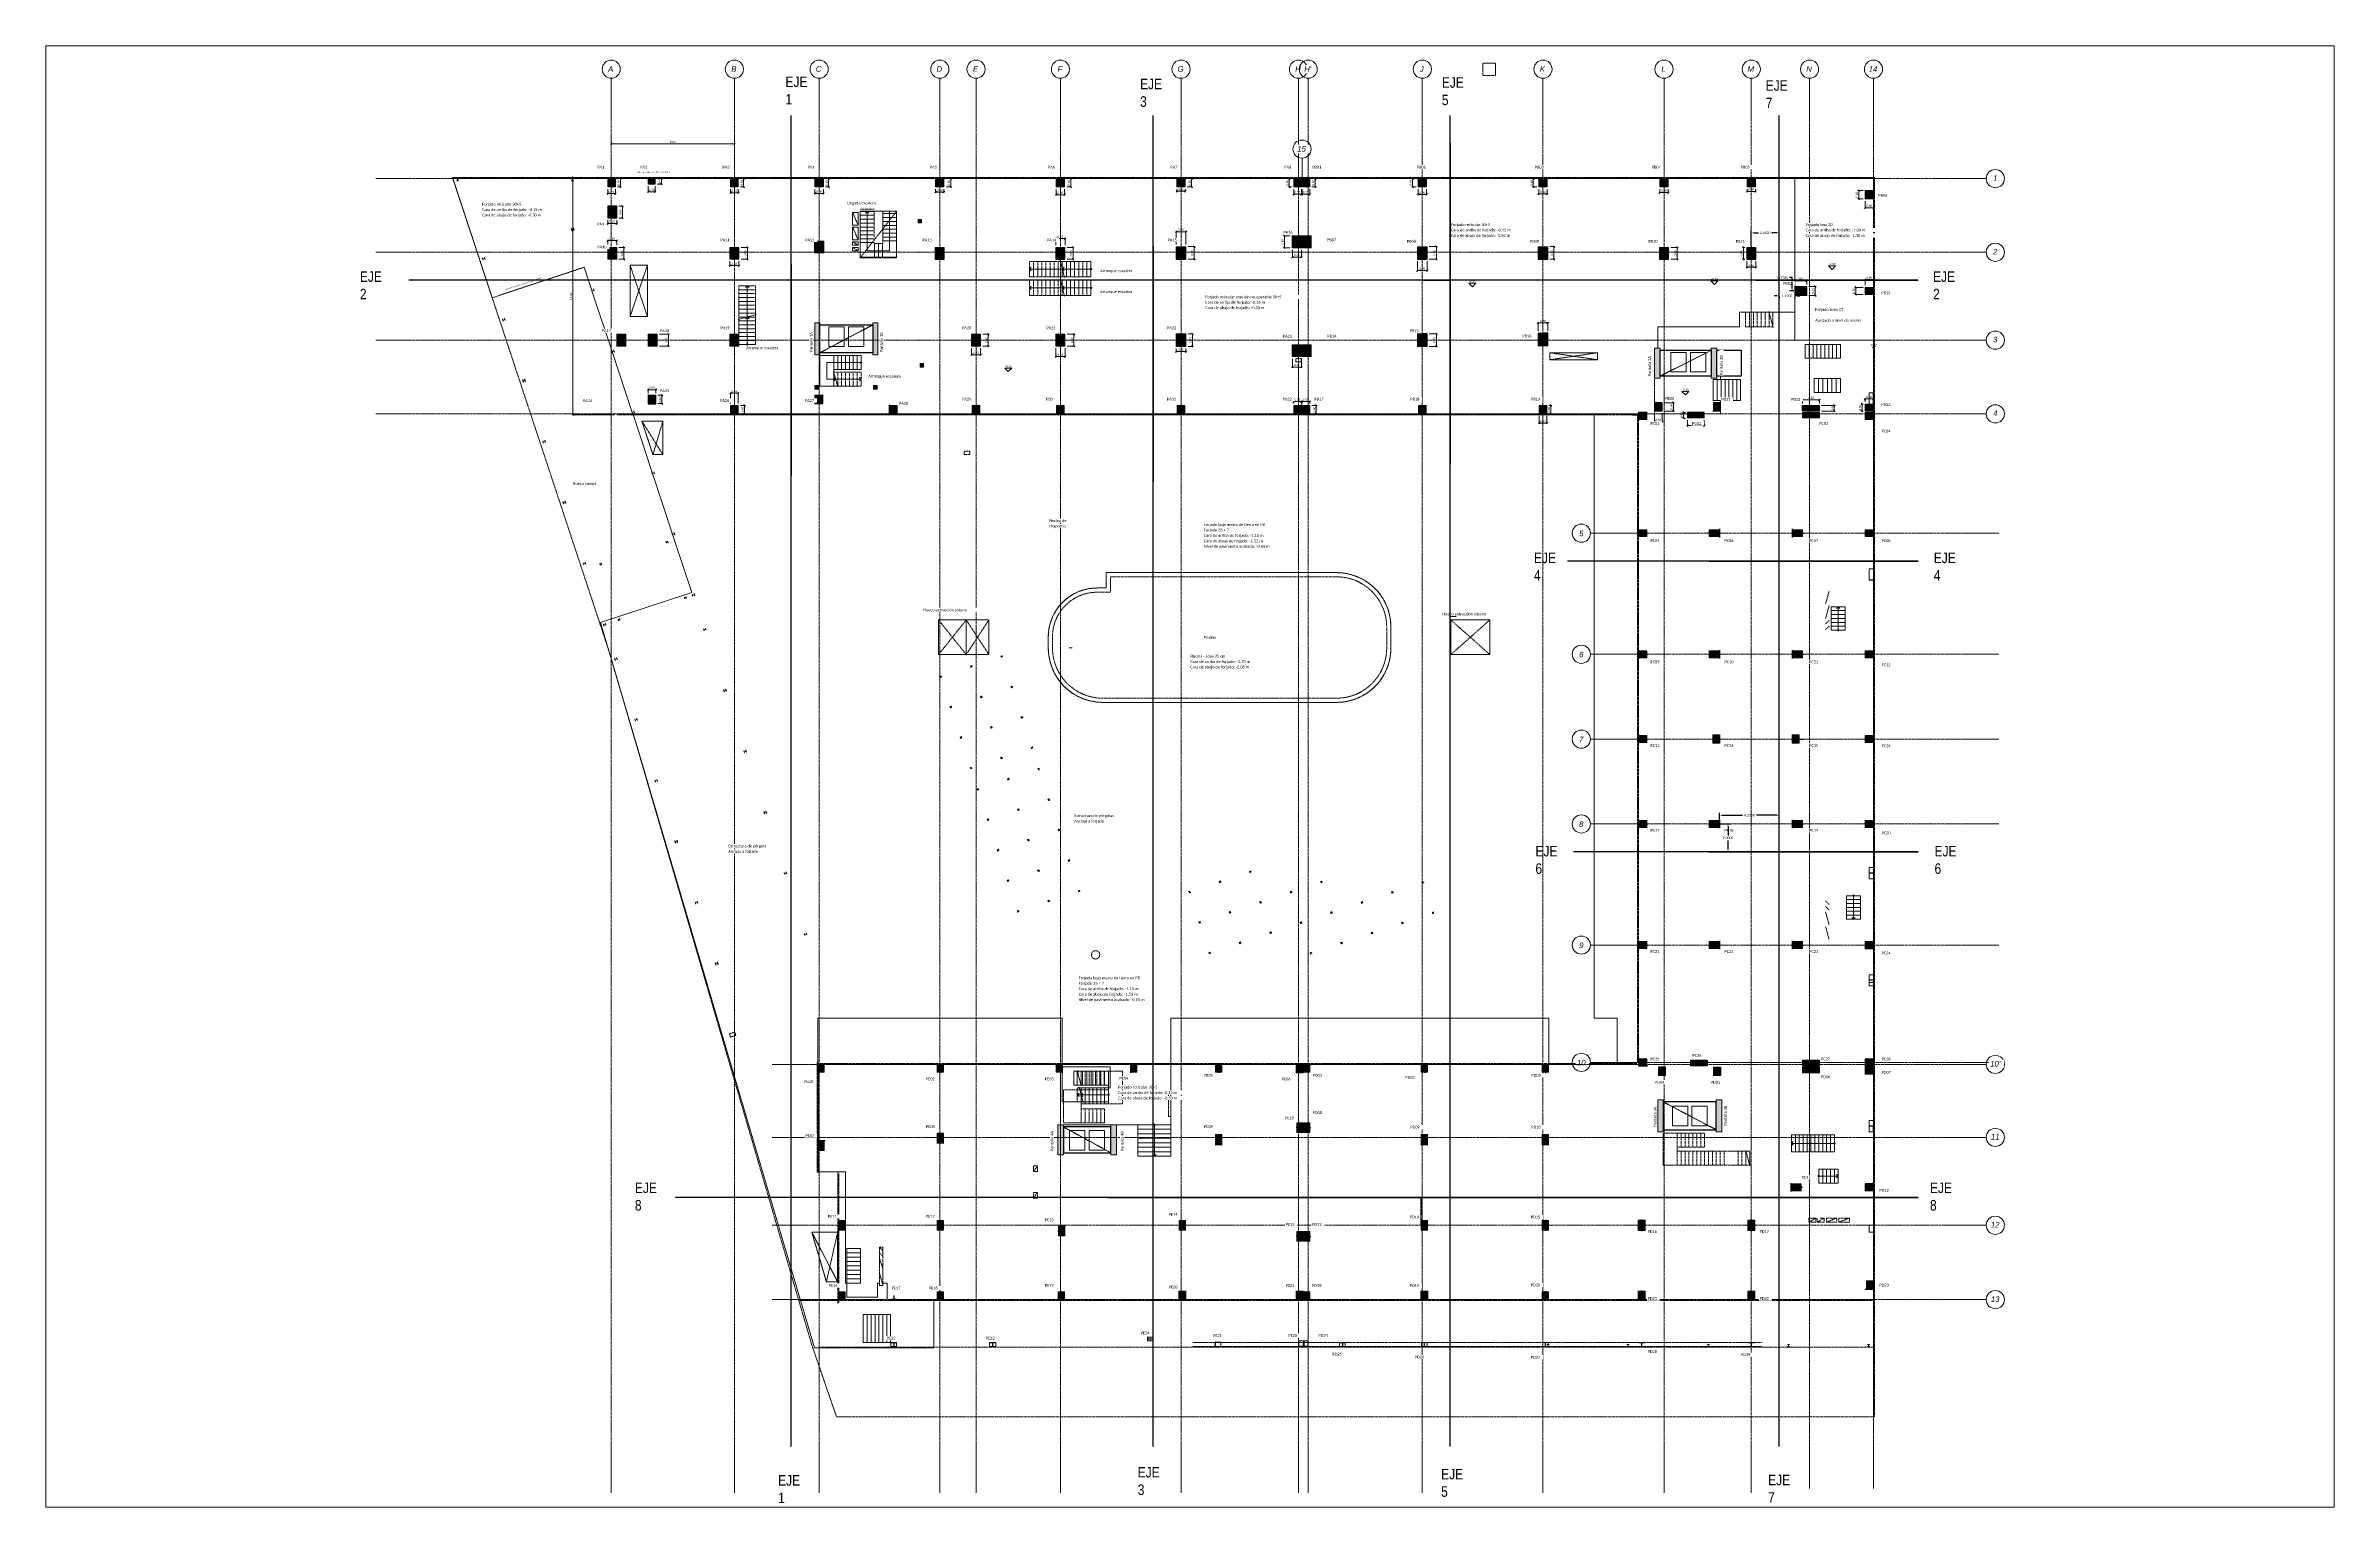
# Paper-space layout 'Presentación1' of a CAD drawing. Header units: millimetres. Extents: x -13 to 307, y -2 to 202.
# The model-space entities are those that its viewports show. They can reach past a viewport. Long polylines and large blocks are cut down to what shows.
import ezdxf

# ---------------------------------------------------------------- set-up
doc = ezdxf.new("R2010")
doc.units = ezdxf.units.MM
doc.linetypes.add('Trazo general', pattern=[0.001875, 0.00125, -0.000625])
for name, color, linetype, lineweight in [('0-AR-TXT', 7, 'Continuous', 5), ('0-AUX', 7, 'Continuous', 5), ('00-AUX-1', 7, 'Trazo general', 5), ('00-AUX-2', 7, 'Continuous', 5), ('1-AR-ESCALERA', 7, 'Continuous', 5), ('1-AR-ESCALERA-1', 7, 'Trazo general', 5), ('1-AR-PILARES', 7, 'Continuous', 5), ('1-AR-VISTA', 7, 'Continuous', 5), ('CS-COTAS-100', 7, 'Continuous', 5), ('CS-NIVELES', 7, 'Continuous', 5)]:
    doc.layers.add(name, color=color, linetype=linetype, lineweight=lineweight)
for name, color, linetype, lineweight, true_color in [('0-AR-TXT-1', 1, 'Continuous', 5, 0xff0000), ('0-AR-TXT-2', 5, 'Continuous', 5, 0x0000ff), ('00-AUX-3', 5, 'Continuous', 5, 0x0000ff), ('00-AUX-4', 9, 'Trazo general', 5, 0x808080), ('00-AUX-5', 7, 'Continuous', 25, 0xff8000), ('00-AUX-6', 5, 'Trazo general', 5, 0x0000ff), ('00-AUX-7', 7, 'Trazo general', 5, 0xa80000), ('1-AR-PILARES-1', 7, 'Continuous', 5, 0xc0c0c0), ('CS-COTAS-1', 7, 'Continuous', 5, 0x544282), ('REJILLA-1', 7, 'Continuous', 5, 0x008080), ('REJILLA-2', 7, 'Trazo general', 5, 0x008080)]:
    doc.layers.add(name, color=color, linetype=linetype, lineweight=lineweight, true_color=true_color)
doc.layers.add('EJES DE REPLANTEO', color=30, linetype='Continuous')
doc.styles.add('Arial_I', font='ariali.ttf', dxfattribs={"height": 0.4})
doc.styles.add('Calibri', font='calibri.ttf', dxfattribs={"height": 0.2})
doc.styles.add('Calibri_1', font='calibri.ttf', dxfattribs={"height": 0.15})
doc.styles.add('Calibri_2', font='calibri.ttf', dxfattribs={"height": 0.1})
doc.styles.add('FS_Technic', font='technic_.ttf', dxfattribs={"height": 2.5})
doc.dimstyles.new('AIC_replanteo', dxfattribs={"dimscale": 0.3048, "dimtxt": 0.176602, "dimasz": 0.393701, "dimexe": 0.19685, "dimexo": 0.492126, "dimgap": 0.032808, "dimtad": 1, "dimrnd": 0.01, "dimzin": 0, "dimdsep": 46, "dimtxsty": 'Calibri_1', "dimblk1": 'OBLIQUE', "dimblk2": 'OBLIQUE', "dimsah": 1, "dimcen": 0.09, "dimazin": 0, "dimtfac": 1, "dimtdec": 4, "dimtix": 1, "dimtmove": 0, "dimatfit": 3, "dimfxl": 1, "dimtvp": 1, "dimtolj": 1, "dimtzin": 0, "dimarcsym": 2})
doc.dimstyles.get("Standard").update_dxf_attribs({"dimtxt": 0.18, "dimasz": 0.18, "dimexe": 0.18, "dimexo": 0.0625, "dimgap": 0.09, "dimtad": 0, "dimtih": 1, "dimtoh": 1, "dimdec": 4, "dimzin": 0, "dimdsep": 46, "dimtxsty": 'Standard', "dimcen": 0.09, "dimadec": 0, "dimazin": 0, "dimtfac": 1, "dimtdec": 4, "dimtofl": 0, "dimtmove": 0, "dimatfit": 3, "dimfxl": 1, "dimtolj": 1, "dimtzin": 0, "dimarcsym": 0})

# ---------------------------------------------------------------- blocks, each defined once
blk = doc.blocks.new('Metálico - HEB - HEB 100-5133296-Planta baja - forjado 03- STR')
at = {"layer": '1-AR-PILARES-1'}
blk.add_hatch(color=256, dxfattribs=at).paths.add_polyline_path([(-0.05, -0.05), (0.05, -0.05), (0.05, -0.04), (0.01, -0.04), (0.01, -0.04), (0, -0.03), (0, 0.03), (0.01, 0.04), (0.01, 0.04), (0.05, 0.04), (0.05, 0.05), (-0.05, 0.05), (-0.05, 0.04), (-0.02, 0.04), (-0.01, 0.04), (0, 0.03), (0, -0.03), (-0.01, -0.04), (-0.02, -0.04), (-0.05, -0.04)])
at = {"layer": '1-AR-PILARES'}
for p, q in [((-0.05, 0.05), (-0.05, 0.04)), ((0.05, 0.05), (-0.05, 0.05)), ((-0.05, 0.04), (-0.02, 0.04)), ((0, 0.03), (0, -0.03)), ((0, -0.03), (0, 0.03)), ((0.01, 0.04), (0.05, 0.04)), ((0.05, 0.04), (0.05, 0.05)), ((-0.02, -0.04), (-0.05, -0.04)), ((-0.05, -0.04), (-0.05, -0.05)), ((-0.05, -0.05), (0.05, -0.05)), ((0.05, -0.04), (0.01, -0.04)), ((0.05, -0.05), (0.05, -0.04))]:
    blk.add_line(p, q, dxfattribs=at)
for centre, start, end in [((-0.02, 0.03), 0, 90), ((0.01, 0.03), 90, 180), ((-0.02, -0.03), 270, 0), ((0.01, -0.03), 180, 270)]:
    blk.add_arc(centre, 0.012, start, end, dxfattribs=at)
blk = doc.blocks.new('Metálico - HEB - HEB 160-12914162-Planta baja - forjado 03- STR')
at = {"layer": '1-AR-PILARES-1'}
blk.add_hatch(color=256, dxfattribs=at).paths.add_polyline_path([(0.08, -0.08), (0.08, -0.07), (0.01, -0.07), (0.01, -0.07), (0, -0.06), (0, 0.06), (0.01, 0.07), (0.01, 0.07), (0.08, 0.07), (0.08, 0.08), (-0.08, 0.08), (-0.08, 0.07), (-0.02, 0.07), (-0.01, 0.07), (0, 0.06), (0, -0.06), (-0.01, -0.07), (-0.02, -0.07), (-0.08, -0.07), (-0.08, -0.08)])
at = {"layer": '1-AR-PILARES'}
for p, q in [((-0.08, 0.08), (-0.08, 0.07)), ((0.08, 0.08), (-0.08, 0.08)), ((-0.08, 0.07), (-0.02, 0.07)), ((0, 0.06), (0, -0.06)), ((0, -0.06), (0, 0.06)), ((0.01, 0.07), (0.08, 0.07)), ((0.08, 0.07), (0.08, 0.08)), ((-0.02, -0.07), (-0.08, -0.07)), ((-0.08, -0.07), (-0.08, -0.08)), ((-0.08, -0.08), (0.08, -0.08)), ((0.08, -0.07), (0.01, -0.07)), ((0.08, -0.08), (0.08, -0.07))]:
    blk.add_line(p, q, dxfattribs=at)
for centre, start, end in [((-0.02, 0.06), 0, 90), ((0.01, 0.06), 90, 180), ((-0.02, -0.06), 270, 0), ((0.01, -0.06), 180, 270)]:
    blk.add_arc(centre, 0.012, start, end, dxfattribs=at)
blk = doc.blocks.new('Metálico - HEB - HEB 160-12914163-Planta baja - forjado 03- STR')
at = {"layer": '1-AR-PILARES-1'}
blk.add_hatch(color=256, dxfattribs=at).paths.add_polyline_path([(0.08, -0.08), (0.08, -0.07), (0.01, -0.07), (0.01, -0.07), (0, -0.06), (0, 0.06), (0.01, 0.07), (0.01, 0.07), (0.08, 0.07), (0.08, 0.08), (-0.08, 0.08), (-0.08, 0.07), (-0.02, 0.07), (-0.01, 0.07), (0, 0.06), (0, -0.06), (-0.01, -0.07), (-0.02, -0.07), (-0.08, -0.07), (-0.08, -0.08)])
at = {"layer": '1-AR-PILARES'}
for p, q in [((-0.08, 0.08), (-0.08, 0.07)), ((0.08, 0.08), (-0.08, 0.08)), ((-0.08, 0.07), (-0.02, 0.07)), ((0, 0.06), (0, -0.06)), ((0, -0.06), (0, 0.06)), ((0.01, 0.07), (0.08, 0.07)), ((0.08, 0.07), (0.08, 0.08)), ((-0.02, -0.07), (-0.08, -0.07)), ((-0.08, -0.07), (-0.08, -0.08)), ((-0.08, -0.08), (0.08, -0.08)), ((0.08, -0.07), (0.01, -0.07)), ((0.08, -0.08), (0.08, -0.07))]:
    blk.add_line(p, q, dxfattribs=at)
for centre, start, end in [((-0.02, 0.06), 0, 90), ((0.01, 0.06), 90, 180), ((-0.02, -0.06), 270, 0), ((0.01, -0.06), 180, 270)]:
    blk.add_arc(centre, 0.012, start, end, dxfattribs=at)
blk = doc.blocks.new('Metálico - HEB - HEB 160-12914164-Planta baja - forjado 03- STR')
at = {"layer": '1-AR-PILARES-1'}
blk.add_hatch(color=256, dxfattribs=at).paths.add_polyline_path([(0.08, 0.08), (-0.08, 0.08), (-0.08, 0.07), (-0.01, 0.07), (-0.01, 0.07), (0, 0.06), (0, -0.06), (-0.01, -0.07), (-0.01, -0.07), (-0.08, -0.07), (-0.08, -0.08), (0.08, -0.08), (0.08, -0.07), (0.01, -0.07), (0.01, -0.07), (0, -0.06), (0, 0.06), (0.01, 0.07), (0.01, 0.07), (0.08, 0.07)])
at = {"layer": '1-AR-PILARES'}
for p, q in [((-0.08, 0.08), (-0.08, 0.07)), ((0.08, 0.08), (-0.08, 0.08)), ((-0.08, 0.07), (-0.01, 0.07)), ((0, 0.06), (0, -0.06)), ((0, -0.06), (0, 0.06)), ((0.01, 0.07), (0.08, 0.07)), ((0.08, 0.07), (0.08, 0.08)), ((-0.01, -0.07), (-0.08, -0.07)), ((-0.08, -0.07), (-0.08, -0.08)), ((-0.08, -0.08), (0.08, -0.08)), ((0.08, -0.07), (0.01, -0.07)), ((0.08, -0.08), (0.08, -0.07))]:
    blk.add_line(p, q, dxfattribs=at)
for centre, start, end in [((-0.01, 0.06), 0, 90), ((0.01, 0.06), 90, 180), ((-0.01, -0.06), 270, 0), ((0.01, -0.06), 180, 270)]:
    blk.add_arc(centre, 0.012, start, end, dxfattribs=at)
blk = doc.blocks.new('Metálico - HEB - HEB 160-13629784-Planta baja - forjado 03- STR')
at = {"layer": '1-AR-PILARES-1'}
blk.add_hatch(color=256, dxfattribs=at).paths.add_polyline_path([(0.08, -0.08), (0.08, -0.07), (0.01, -0.07), (0.01, -0.07), (0, -0.06), (0, 0.06), (0.01, 0.07), (0.01, 0.07), (0.08, 0.07), (0.08, 0.08), (-0.08, 0.08), (-0.08, 0.07), (-0.02, 0.07), (-0.01, 0.07), (0, 0.06), (0, -0.06), (-0.01, -0.07), (-0.02, -0.07), (-0.08, -0.07), (-0.08, -0.08)])
at = {"layer": '1-AR-PILARES'}
for p, q in [((-0.08, 0.08), (-0.08, 0.07)), ((0.08, 0.08), (-0.08, 0.08)), ((-0.08, 0.07), (-0.02, 0.07)), ((0, 0.06), (0, -0.06)), ((0, -0.06), (0, 0.06)), ((0.01, 0.07), (0.08, 0.07)), ((0.08, 0.07), (0.08, 0.08)), ((-0.02, -0.07), (-0.08, -0.07)), ((-0.08, -0.07), (-0.08, -0.08)), ((-0.08, -0.08), (0.08, -0.08)), ((0.08, -0.07), (0.01, -0.07)), ((0.08, -0.08), (0.08, -0.07))]:
    blk.add_line(p, q, dxfattribs=at)
for centre, start, end in [((-0.02, 0.06), 0, 90), ((0.01, 0.06), 90, 180), ((-0.02, -0.06), 270, 0), ((0.01, -0.06), 180, 270)]:
    blk.add_arc(centre, 0.012, start, end, dxfattribs=at)
blk = doc.blocks.new('Metálico - HEB - HEB 120-12622283-Planta baja - forjado 03- STR')
at = {"layer": '1-AR-PILARES-1'}
blk.add_hatch(color=256, dxfattribs=at).paths.add_polyline_path([(0.06, -0.06), (0.06, -0.05), (0.01, -0.05), (0.01, -0.05), (0, -0.04), (0, 0.04), (0.01, 0.05), (0.01, 0.05), (0.06, 0.05), (0.06, 0.06), (-0.06, 0.06), (-0.06, 0.05), (-0.02, 0.05), (-0.01, 0.05), (0, 0.04), (0, -0.04), (-0.01, -0.05), (-0.02, -0.05), (-0.06, -0.05), (-0.06, -0.06)])
at = {"layer": '1-AR-PILARES'}
for p, q in [((-0.06, 0.06), (-0.06, 0.05)), ((0.06, 0.06), (-0.06, 0.06)), ((-0.06, 0.05), (-0.02, 0.05)), ((0, 0.04), (0, -0.04)), ((0, -0.04), (0, 0.04)), ((0.01, 0.05), (0.06, 0.05)), ((0.06, 0.05), (0.06, 0.06)), ((-0.02, -0.05), (-0.06, -0.05)), ((-0.06, -0.05), (-0.06, -0.06)), ((-0.06, -0.06), (0.06, -0.06)), ((0.06, -0.05), (0.01, -0.05)), ((0.06, -0.06), (0.06, -0.05))]:
    blk.add_line(p, q, dxfattribs=at)
for centre, start, end in [((-0.02, 0.04), 0, 90), ((0.01, 0.04), 90, 180), ((-0.02, -0.04), 270, 0), ((0.01, -0.04), 180, 270)]:
    blk.add_arc(centre, 0.012, start, end, dxfattribs=at)
blk = doc.blocks.new('Metálico - HEB - HEB 160-12915366-Planta baja - forjado 03- STR')
at = {"layer": '1-AR-PILARES-1'}
blk.add_hatch(color=256, dxfattribs=at).paths.add_polyline_path([(-0.08, -0.08), (0.08, -0.08), (0.08, -0.07), (0.01, -0.07), (0.01, -0.07), (0, -0.06), (0, 0.06), (0.01, 0.07), (0.01, 0.07), (0.08, 0.07), (0.08, 0.08), (-0.08, 0.08), (-0.08, 0.07), (-0.01, 0.07), (-0.01, 0.07), (0, 0.06), (0, -0.06), (-0.01, -0.07), (-0.01, -0.07), (-0.08, -0.07)])
at = {"layer": '1-AR-PILARES'}
for p, q in [((-0.08, 0.08), (-0.08, 0.07)), ((0.08, 0.08), (-0.08, 0.08)), ((-0.08, 0.07), (-0.01, 0.07)), ((0, 0.06), (0, -0.06)), ((0, -0.06), (0, 0.06)), ((0.01, 0.07), (0.08, 0.07)), ((0.08, 0.07), (0.08, 0.08)), ((-0.01, -0.07), (-0.08, -0.07)), ((-0.08, -0.07), (-0.08, -0.08)), ((-0.08, -0.08), (0.08, -0.08)), ((0.08, -0.07), (0.01, -0.07)), ((0.08, -0.08), (0.08, -0.07))]:
    blk.add_line(p, q, dxfattribs=at)
for centre, start, end in [((-0.01, 0.06), 0, 90), ((0.01, 0.06), 90, 180), ((-0.01, -0.06), 270, 0), ((0.01, -0.06), 180, 270)]:
    blk.add_arc(centre, 0.012, start, end, dxfattribs=at)
blk = doc.blocks.new('Rejilla - Extremo de rejilla-3554-Planta baja - forjado 03- STR')
at = {"layer": '0-AUX'}
blk.add_circle((0, 0), 0.0065, dxfattribs=at)
blk = doc.blocks.new('Cotas de elevación - Cota vertical-26384-Planta baja - forjado 03- STR')
at = {"layer": 'CS-NIVELES'}
for p, q in [((0.0025, 0.0025), (-0.0025, 0.0025)), ((-0.0025, 0.0025), (0, 0)), ((0, 0), (0.0025, 0.0025))]:
    blk.add_line(p, q, dxfattribs=at)
blk = doc.blocks.new('DIMBLOCK1-Planta baja - forjado 03- STR')
at = {"layer": 'CS-COTAS-100', "color": 187, "true_color": 0x544282, "transparency": 16777216}
for p, q in [((-46.66, 35.91), (-46.87, 35.91)), ((-46.66, 35.31), (-46.87, 35.31)), ((-46.66, 35.91), (-46.66, 35.31)), ((-46.66, 35.91), (-46.6, 35.91)), ((-46.66, 35.31), (-46.6, 35.31))]:
    blk.add_line(p, q, dxfattribs=at)
at = {"layer": 'CS-COTAS-100', "color": 187, "lineweight": 15, "true_color": 0x544282, "transparency": 16777216}
for p, q in [((-46.66, 35.91), (-46.72, 35.97)), ((-46.66, 35.31), (-46.72, 35.37)), ((-46.66, 35.91), (-46.6, 35.85)), ((-46.66, 35.31), (-46.6, 35.25))]:
    blk.add_line(p, q, dxfattribs=at)
at = {"layer": 'CS-COTAS-100', "color": 0, "transparency": 16777216, "insert": (-46.88, 35.4), "char_height": 0.15, "width": 0.5107, "attachment_point": 1, "rotation": 90, "line_spacing_factor": 1.158048, "style": 'Calibri_1'}
blk.add_mtext('0.60', dxfattribs=at)
blk = doc.blocks.new('_Oblique')
at = {"color": 0, "linetype": 'ByBlock', "lineweight": -2}
blk.add_line((-0.5, -0.5), (0.5, 0.5), dxfattribs=at)
blk = doc.blocks.new('DIMBLOCK2-Planta baja - forjado 03- STR')
at = {"layer": 'CS-COTAS-100', "color": 187, "lineweight": 15, "true_color": 0x544282, "transparency": 16777216}
for p, q in [((-47.57, 34.83), (-47.63, 34.77)), ((-47.57, 34.83), (-47.51, 34.89)), ((-47.02, 34.83), (-47.08, 34.77)), ((-47.02, 34.83), (-46.96, 34.89))]:
    blk.add_line(p, q, dxfattribs=at)
at = {"layer": 'CS-COTAS-100', "color": 187, "true_color": 0x544282, "transparency": 16777216}
for p, q in [((-47.57, 34.83), (-47.57, 35.16)), ((-47.57, 34.83), (-47.02, 34.83)), ((-47.57, 34.83), (-47.57, 34.77)), ((-47.02, 34.83), (-47.02, 35.16)), ((-47.02, 34.83), (-47.02, 34.77))]:
    blk.add_line(p, q, dxfattribs=at)
at = {"layer": 'CS-COTAS-100', "color": 0, "transparency": 16777216, "insert": (-47.51, 35.05), "char_height": 0.15, "width": 0.5107, "attachment_point": 1, "line_spacing_factor": 1.158048, "style": 'Calibri_1'}
blk.add_mtext('0.55', dxfattribs=at)
blk = doc.blocks.new('DIMBLOCK3-Planta baja - forjado 03- STR')
at = {"layer": 'CS-COTAS-100', "color": 187, "lineweight": 15, "true_color": 0x544282, "transparency": 16777216}
for p, q in [((-47.32, 38.4), (-47.38, 38.34)), ((-47.32, 38.4), (-47.26, 38.46)), ((-38.49, 38.4), (-38.55, 38.34)), ((-38.49, 38.4), (-38.43, 38.46))]:
    blk.add_line(p, q, dxfattribs=at)
at = {"layer": 'CS-COTAS-100', "color": 187, "true_color": 0x544282, "transparency": 16777216}
for p, q in [((-47.32, 38.4), (-47.32, 38.46)), ((-47.32, 38.4), (-38.49, 38.4)), ((-47.32, 38.4), (-47.32, 38.33)), ((-38.49, 38.4), (-38.49, 38.46)), ((-38.49, 38.4), (-38.49, 38.33))]:
    blk.add_line(p, q, dxfattribs=at)
at = {"layer": 'CS-COTAS-100', "color": 0, "transparency": 16777216, "insert": (-43.12, 38.61), "char_height": 0.15, "width": 0.5107, "attachment_point": 1, "line_spacing_factor": 1.158048, "style": 'Calibri_1'}
blk.add_mtext('8.83', dxfattribs=at)
blk = doc.blocks.new('DIMBLOCK4-Planta baja - forjado 03- STR')
at = {"layer": 'CS-COTAS-100', "color": 187, "lineweight": 15, "true_color": 0x544282, "transparency": 16777216}
for p, q in [((1.62, 34.79), (1.56, 34.73)), ((1.62, 34.79), (1.68, 34.85)), ((2.17, 34.79), (2.11, 34.73)), ((2.17, 34.79), (2.23, 34.85))]:
    blk.add_line(p, q, dxfattribs=at)
at = {"layer": 'CS-COTAS-100', "color": 187, "true_color": 0x544282, "transparency": 16777216}
for p, q in [((1.62, 34.79), (1.62, 35.16)), ((1.62, 34.79), (2.17, 34.79)), ((1.62, 34.79), (1.62, 34.73)), ((2.17, 34.79), (2.17, 35.16)), ((2.17, 34.79), (2.17, 34.73))]:
    blk.add_line(p, q, dxfattribs=at)
at = {"layer": 'CS-COTAS-100', "color": 0, "transparency": 16777216, "insert": (1.68, 35.01), "char_height": 0.15, "width": 0.5107, "attachment_point": 1, "line_spacing_factor": 1.158048, "style": 'Calibri_1'}
blk.add_mtext('0.55', dxfattribs=at)
blk = doc.blocks.new('DIMBLOCK5-Planta baja - forjado 03- STR')
at = {"layer": 'CS-COTAS-100', "color": 187, "lineweight": 15, "true_color": 0x544282, "transparency": 16777216}
for p, q in [((1.3, 35.91), (1.24, 35.97)), ((1.3, 35.31), (1.24, 35.37)), ((1.3, 35.91), (1.36, 35.85)), ((1.3, 35.31), (1.36, 35.25))]:
    blk.add_line(p, q, dxfattribs=at)
at = {"layer": 'CS-COTAS-100', "color": 187, "true_color": 0x544282, "transparency": 16777216}
for p, q in [((1.3, 35.91), (1.24, 35.91)), ((1.3, 35.31), (1.24, 35.31)), ((1.3, 35.31), (1.3, 35.91)), ((1.3, 35.91), (1.47, 35.91)), ((1.3, 35.31), (1.47, 35.31))]:
    blk.add_line(p, q, dxfattribs=at)
at = {"layer": 'CS-COTAS-100', "color": 0, "transparency": 16777216, "insert": (1.08, 35.4), "char_height": 0.15, "width": 0.5107, "attachment_point": 1, "rotation": 90, "line_spacing_factor": 1.158048, "style": 'Calibri_1'}
blk.add_mtext('0.60', dxfattribs=at)
blk = doc.blocks.new('DIMBLOCK6-Planta baja - forjado 03- STR')
at = {"layer": 'CS-COTAS-100', "color": 187, "lineweight": 15, "true_color": 0x544282, "transparency": 16777216}
for p, q in [((-38.76, 34.89), (-38.82, 34.83)), ((-38.76, 34.89), (-38.7, 34.95)), ((-38.21, 34.89), (-38.27, 34.83)), ((-38.21, 34.89), (-38.15, 34.95))]:
    blk.add_line(p, q, dxfattribs=at)
at = {"layer": 'CS-COTAS-100', "color": 187, "true_color": 0x544282, "transparency": 16777216}
for p, q in [((-38.76, 34.89), (-38.76, 35.16)), ((-38.76, 34.89), (-38.21, 34.89)), ((-38.76, 34.89), (-38.76, 34.83)), ((-38.21, 34.89), (-38.21, 35.16)), ((-38.21, 34.89), (-38.21, 34.83))]:
    blk.add_line(p, q, dxfattribs=at)
at = {"layer": 'CS-COTAS-100', "color": 0, "transparency": 16777216, "insert": (-38.7, 35.11), "char_height": 0.15, "width": 0.5107, "attachment_point": 1, "line_spacing_factor": 1.158048, "style": 'Calibri_1'}
blk.add_mtext('0.55', dxfattribs=at)
blk = doc.blocks.new('DIMBLOCK7-Planta baja - forjado 03- STR')
at = {"layer": 'CS-COTAS-100', "color": 187, "true_color": 0x544282, "transparency": 16777216}
for p, q in [((-37.83, 35.31), (-38.06, 35.31)), ((-37.83, 35.91), (-37.89, 35.91)), ((-37.83, 35.31), (-37.83, 35.91)), ((-37.83, 35.91), (-37.77, 35.91)), ((-37.83, 35.31), (-37.77, 35.31))]:
    blk.add_line(p, q, dxfattribs=at)
at = {"layer": 'CS-COTAS-100', "color": 187, "lineweight": 15, "true_color": 0x544282, "transparency": 16777216}
for p, q in [((-37.83, 35.91), (-37.89, 35.97)), ((-37.83, 35.31), (-37.89, 35.37)), ((-37.83, 35.91), (-37.77, 35.85)), ((-37.83, 35.31), (-37.77, 35.25))]:
    blk.add_line(p, q, dxfattribs=at)
at = {"layer": 'CS-COTAS-100', "color": 0, "transparency": 16777216, "insert": (-38.05, 35.4), "char_height": 0.15, "width": 0.5107, "attachment_point": 1, "rotation": 90, "line_spacing_factor": 1.158048, "style": 'Calibri_1'}
blk.add_mtext('0.60', dxfattribs=at)
blk = doc.blocks.new('DIMBLOCK8-Planta baja - forjado 03- STR')
at = {"layer": 'CS-COTAS-100', "color": 187, "true_color": 0x544282, "transparency": 16777216}
for p, q in [((-31.73, 35.31), (-31.96, 35.31)), ((-31.73, 35.91), (-31.8, 35.91)), ((-31.73, 35.91), (-31.73, 35.31)), ((-31.73, 35.91), (-31.67, 35.91)), ((-31.73, 35.31), (-31.67, 35.31))]:
    blk.add_line(p, q, dxfattribs=at)
at = {"layer": 'CS-COTAS-100', "color": 187, "lineweight": 15, "true_color": 0x544282, "transparency": 16777216}
for p, q in [((-31.73, 35.91), (-31.79, 35.97)), ((-31.73, 35.31), (-31.79, 35.37)), ((-31.73, 35.91), (-31.67, 35.85)), ((-31.73, 35.31), (-31.67, 35.25))]:
    blk.add_line(p, q, dxfattribs=at)
at = {"layer": 'CS-COTAS-100', "color": 0, "transparency": 16777216, "insert": (-31.95, 35.4), "char_height": 0.15, "width": 0.5107, "attachment_point": 1, "rotation": 90, "line_spacing_factor": 1.158048, "style": 'Calibri_1'}
blk.add_mtext('0.60', dxfattribs=at)
blk = doc.blocks.new('DIMBLOCK9-Planta baja - forjado 03- STR')
at = {"layer": 'CS-COTAS-100', "color": 187, "lineweight": 15, "true_color": 0x544282, "transparency": 16777216}
for p, q in [((-32.71, 34.85), (-32.77, 34.79)), ((-32.71, 34.85), (-32.65, 34.91)), ((-32.11, 34.85), (-32.17, 34.79)), ((-32.11, 34.85), (-32.05, 34.91))]:
    blk.add_line(p, q, dxfattribs=at)
at = {"layer": 'CS-COTAS-100', "color": 187, "true_color": 0x544282, "transparency": 16777216}
for p, q in [((-32.71, 34.85), (-32.71, 35.16)), ((-32.71, 34.85), (-32.11, 34.85)), ((-32.71, 34.85), (-32.71, 34.79)), ((-32.11, 34.85), (-32.11, 35.16)), ((-32.11, 34.85), (-32.11, 34.79))]:
    blk.add_line(p, q, dxfattribs=at)
at = {"layer": 'CS-COTAS-100', "color": 0, "transparency": 16777216, "insert": (-32.62, 35.06), "char_height": 0.15, "width": 0.5107, "attachment_point": 1, "line_spacing_factor": 1.158048, "style": 'Calibri_1'}
blk.add_mtext('0.60', dxfattribs=at)
blk = doc.blocks.new('DIMBLOCK10-Planta baja - forjado 03- STR')
at = {"layer": 'CS-COTAS-100', "color": 187, "lineweight": 15, "true_color": 0x544282, "transparency": 16777216}
for p, q in [((-24.06, 34.94), (-24.12, 34.88)), ((-24.06, 34.94), (-24, 35)), ((-23.46, 34.94), (-23.52, 34.88)), ((-23.46, 34.94), (-23.4, 35))]:
    blk.add_line(p, q, dxfattribs=at)
at = {"layer": 'CS-COTAS-100', "color": 187, "true_color": 0x544282, "transparency": 16777216}
for p, q in [((-24.06, 34.94), (-24.06, 35.16)), ((-24.06, 34.94), (-23.46, 34.94)), ((-24.06, 34.94), (-24.06, 34.88)), ((-23.46, 34.94), (-23.46, 35.16)), ((-23.46, 34.94), (-23.46, 34.88))]:
    blk.add_line(p, q, dxfattribs=at)
at = {"layer": 'CS-COTAS-100', "color": 0, "transparency": 16777216, "insert": (-23.97, 35.15), "char_height": 0.15, "width": 0.5107, "attachment_point": 1, "line_spacing_factor": 1.158048, "style": 'Calibri_1'}
blk.add_mtext('0.60', dxfattribs=at)
blk = doc.blocks.new('DIMBLOCK11-Planta baja - forjado 03- STR')
at = {"layer": 'CS-COTAS-100', "color": 187, "true_color": 0x544282, "transparency": 16777216}
for p, q in [((-22.98, 35.31), (-23.31, 35.31)), ((-22.98, 35.91), (-23.04, 35.91)), ((-22.98, 35.31), (-22.98, 35.91)), ((-22.98, 35.91), (-22.92, 35.91)), ((-22.98, 35.31), (-22.92, 35.31))]:
    blk.add_line(p, q, dxfattribs=at)
at = {"layer": 'CS-COTAS-100', "color": 187, "lineweight": 15, "true_color": 0x544282, "transparency": 16777216}
for p, q in [((-22.98, 35.91), (-23.04, 35.97)), ((-22.98, 35.31), (-23.04, 35.37)), ((-22.98, 35.91), (-22.92, 35.85)), ((-22.98, 35.31), (-22.92, 35.25))]:
    blk.add_line(p, q, dxfattribs=at)
at = {"layer": 'CS-COTAS-100', "color": 0, "transparency": 16777216, "insert": (-23.2, 35.4), "char_height": 0.15, "width": 0.5107, "attachment_point": 1, "rotation": 90, "line_spacing_factor": 1.158048, "style": 'Calibri_1'}
blk.add_mtext('0.60', dxfattribs=at)
blk = doc.blocks.new('DIMBLOCK12-Planta baja - forjado 03- STR')
at = {"layer": 'CS-COTAS-100', "color": 187, "lineweight": 15, "true_color": 0x544282, "transparency": 16777216}
for p, q in [((-15.41, 34.75), (-15.47, 34.69)), ((-15.41, 34.75), (-15.35, 34.81)), ((-14.81, 34.75), (-14.87, 34.69)), ((-14.81, 34.75), (-14.75, 34.81))]:
    blk.add_line(p, q, dxfattribs=at)
at = {"layer": 'CS-COTAS-100', "color": 187, "true_color": 0x544282, "transparency": 16777216}
for p, q in [((-15.41, 34.75), (-15.41, 35.16)), ((-15.41, 34.75), (-14.81, 34.75)), ((-15.41, 34.75), (-15.41, 34.69)), ((-14.81, 34.75), (-14.81, 35.16)), ((-14.81, 34.75), (-14.81, 34.69))]:
    blk.add_line(p, q, dxfattribs=at)
at = {"layer": 'CS-COTAS-100', "color": 0, "transparency": 16777216, "insert": (-15.33, 34.97), "char_height": 0.15, "width": 0.5107, "attachment_point": 1, "line_spacing_factor": 1.158048, "style": 'Calibri_1'}
blk.add_mtext('0.60', dxfattribs=at)
blk = doc.blocks.new('DIMBLOCK13-Planta baja - forjado 03- STR')
at = {"layer": 'CS-COTAS-100', "color": 187, "true_color": 0x544282, "transparency": 16777216}
for p, q in [((-14.37, 35.31), (-14.66, 35.31)), ((-14.37, 35.91), (-14.43, 35.91)), ((-14.37, 35.31), (-14.37, 35.91)), ((-14.37, 35.91), (-14.3, 35.91)), ((-14.37, 35.31), (-14.31, 35.31))]:
    blk.add_line(p, q, dxfattribs=at)
at = {"layer": 'CS-COTAS-100', "color": 187, "lineweight": 15, "true_color": 0x544282, "transparency": 16777216}
for p, q in [((-14.37, 35.91), (-14.43, 35.97)), ((-14.37, 35.31), (-14.43, 35.37)), ((-14.37, 35.91), (-14.31, 35.85)), ((-14.37, 35.31), (-14.31, 35.25))]:
    blk.add_line(p, q, dxfattribs=at)
at = {"layer": 'CS-COTAS-100', "color": 0, "transparency": 16777216, "insert": (-14.59, 35.4), "char_height": 0.15, "width": 0.5107, "attachment_point": 1, "rotation": 90, "line_spacing_factor": 1.158048, "style": 'Calibri_1'}
blk.add_mtext('0.60', dxfattribs=at)
blk = doc.blocks.new('DIMBLOCK14-Planta baja - forjado 03- STR')
at = {"layer": 'CS-COTAS-100', "color": 187, "true_color": 0x544282, "transparency": 16777216}
for p, q in [((-5.7, 35.31), (-6.01, 35.31)), ((-5.7, 35.91), (-5.77, 35.91)), ((-5.7, 35.91), (-5.7, 35.31)), ((-5.7, 35.91), (-5.64, 35.91)), ((-5.7, 35.31), (-5.64, 35.31))]:
    blk.add_line(p, q, dxfattribs=at)
at = {"layer": 'CS-COTAS-100', "color": 187, "lineweight": 15, "true_color": 0x544282, "transparency": 16777216}
for p, q in [((-5.7, 35.91), (-5.76, 35.97)), ((-5.7, 35.31), (-5.76, 35.37)), ((-5.7, 35.91), (-5.64, 35.85)), ((-5.7, 35.31), (-5.64, 35.25))]:
    blk.add_line(p, q, dxfattribs=at)
at = {"layer": 'CS-COTAS-100', "color": 0, "transparency": 16777216, "insert": (-5.92, 35.4), "char_height": 0.15, "width": 0.5107, "attachment_point": 1, "rotation": 90, "line_spacing_factor": 1.158048, "style": 'Calibri_1'}
blk.add_mtext('0.60', dxfattribs=at)
blk = doc.blocks.new('DIMBLOCK15-Planta baja - forjado 03- STR')
at = {"layer": 'CS-COTAS-100', "color": 187, "lineweight": 15, "true_color": 0x544282, "transparency": 16777216}
for p, q in [((-6.76, 35), (-6.82, 34.94)), ((-6.76, 35), (-6.7, 35.06)), ((-6.16, 35), (-6.22, 34.94)), ((-6.16, 35), (-6.1, 35.06))]:
    blk.add_line(p, q, dxfattribs=at)
at = {"layer": 'CS-COTAS-100', "color": 187, "true_color": 0x544282, "transparency": 16777216}
for p, q in [((-6.76, 35), (-6.76, 35.16)), ((-6.76, 35), (-6.16, 35)), ((-6.76, 35), (-6.76, 34.94)), ((-6.16, 35), (-6.16, 35.16)), ((-6.16, 35), (-6.16, 34.94))]:
    blk.add_line(p, q, dxfattribs=at)
at = {"layer": 'CS-COTAS-100', "color": 0, "transparency": 16777216, "insert": (-6.67, 35.22), "char_height": 0.15, "width": 0.5107, "attachment_point": 1, "line_spacing_factor": 1.158048, "style": 'Calibri_1'}
blk.add_mtext('0.60', dxfattribs=at)
blk = doc.blocks.new('DIMBLOCK16-Planta baja - forjado 03- STR')
at = {"layer": 'CS-COTAS-100', "color": 187, "true_color": 0x544282, "transparency": 16777216}
for p, q in [((-46.52, 33.93), (-46.77, 33.93)), ((-46.52, 33.08), (-46.77, 33.08)), ((-46.52, 33.93), (-46.52, 33.08)), ((-46.52, 33.93), (-46.46, 33.93)), ((-46.52, 33.08), (-46.46, 33.08))]:
    blk.add_line(p, q, dxfattribs=at)
at = {"layer": 'CS-COTAS-100', "color": 187, "lineweight": 15, "true_color": 0x544282, "transparency": 16777216}
for p, q in [((-46.52, 33.93), (-46.58, 33.99)), ((-46.52, 33.08), (-46.58, 33.14)), ((-46.52, 33.93), (-46.46, 33.87)), ((-46.52, 33.08), (-46.46, 33.02))]:
    blk.add_line(p, q, dxfattribs=at)
at = {"layer": 'CS-COTAS-100', "color": 0, "transparency": 16777216, "insert": (-46.74, 33.29), "char_height": 0.15, "width": 0.5107, "attachment_point": 1, "rotation": 90, "line_spacing_factor": 1.158048, "style": 'Calibri_1'}
blk.add_mtext('0.85', dxfattribs=at)
blk = doc.blocks.new('DIMBLOCK17-Planta baja - forjado 03- STR')
at = {"layer": 'CS-COTAS-100', "color": 187, "true_color": 0x544282, "transparency": 16777216}
for p, q in [((-47.57, 32.69), (-47.57, 32.93)), ((-46.92, 32.69), (-46.92, 32.93)), ((-47.57, 32.69), (-46.92, 32.69)), ((-47.57, 32.69), (-47.57, 32.63)), ((-46.92, 32.69), (-46.92, 32.63))]:
    blk.add_line(p, q, dxfattribs=at)
at = {"layer": 'CS-COTAS-100', "color": 187, "lineweight": 15, "true_color": 0x544282, "transparency": 16777216}
for p, q in [((-47.57, 32.69), (-47.63, 32.63)), ((-47.57, 32.69), (-47.51, 32.75)), ((-46.92, 32.69), (-46.98, 32.63)), ((-46.92, 32.69), (-46.86, 32.75))]:
    blk.add_line(p, q, dxfattribs=at)
at = {"layer": 'CS-COTAS-100', "color": 0, "transparency": 16777216, "insert": (-47.46, 32.91), "char_height": 0.15, "width": 0.5107, "attachment_point": 1, "line_spacing_factor": 1.158048, "style": 'Calibri_1'}
blk.add_mtext('0.65', dxfattribs=at)
blk = doc.blocks.new('DIMBLOCK18-Planta baja - forjado 03- STR')
at = {"layer": 'CS-COTAS-100', "color": 187, "lineweight": 15, "true_color": 0x544282, "transparency": 16777216}
for p, q in [((-47.57, 31.46), (-47.63, 31.4)), ((-47.57, 31.46), (-47.51, 31.52)), ((-46.92, 31.46), (-46.98, 31.4)), ((-46.92, 31.46), (-46.86, 31.52))]:
    blk.add_line(p, q, dxfattribs=at)
at = {"layer": 'CS-COTAS-100', "color": 187, "true_color": 0x544282, "transparency": 16777216}
for p, q in [((-47.57, 31.46), (-47.57, 31.52)), ((-47.57, 31.46), (-46.92, 31.46)), ((-47.57, 31.46), (-47.57, 31.13)), ((-46.92, 31.46), (-46.92, 31.52)), ((-46.92, 31.46), (-46.92, 31.13))]:
    blk.add_line(p, q, dxfattribs=at)
at = {"layer": 'CS-COTAS-100', "color": 0, "transparency": 16777216, "insert": (-47.46, 31.68), "char_height": 0.15, "width": 0.5107, "attachment_point": 1, "line_spacing_factor": 1.158048, "style": 'Calibri_1'}
blk.add_mtext('0.65', dxfattribs=at)
blk = doc.blocks.new('DIMBLOCK19-Planta baja - forjado 03- STR')
at = {"layer": 'CS-COTAS-100', "color": 187, "true_color": 0x544282, "transparency": 16777216}
for p, q in [((-46.41, 30.98), (-46.77, 30.98)), ((-46.41, 30.13), (-46.77, 30.13)), ((-46.41, 30.98), (-46.41, 30.13)), ((-46.41, 30.98), (-46.35, 30.98)), ((-46.41, 30.13), (-46.35, 30.13))]:
    blk.add_line(p, q, dxfattribs=at)
at = {"layer": 'CS-COTAS-100', "color": 187, "lineweight": 15, "true_color": 0x544282, "transparency": 16777216}
for p, q in [((-46.41, 30.98), (-46.47, 31.04)), ((-46.41, 30.13), (-46.47, 30.19)), ((-46.41, 30.98), (-46.35, 30.92)), ((-46.41, 30.13), (-46.35, 30.07))]:
    blk.add_line(p, q, dxfattribs=at)
at = {"layer": 'CS-COTAS-100', "color": 0, "transparency": 16777216, "insert": (-46.63, 30.34), "char_height": 0.15, "width": 0.5107, "attachment_point": 1, "rotation": 90, "line_spacing_factor": 1.158048, "style": 'Calibri_1'}
blk.add_mtext('0.85', dxfattribs=at)
blk = doc.blocks.new('DIMBLOCK20-Planta baja - forjado 03- STR')
at = {"layer": 'CS-COTAS-100', "color": 187, "true_color": 0x544282, "transparency": 16777216}
for p, q in [((-37.56, 30.98), (-38.01, 30.98)), ((-37.56, 30.13), (-38.01, 30.13)), ((-37.56, 30.98), (-37.56, 30.13)), ((-37.56, 30.98), (-37.5, 30.98)), ((-37.56, 30.13), (-37.5, 30.13))]:
    blk.add_line(p, q, dxfattribs=at)
at = {"layer": 'CS-COTAS-100', "color": 187, "lineweight": 15, "true_color": 0x544282, "transparency": 16777216}
for p, q in [((-37.56, 30.98), (-37.62, 31.04)), ((-37.56, 30.13), (-37.62, 30.19)), ((-37.56, 30.98), (-37.5, 30.92)), ((-37.56, 30.13), (-37.5, 30.07))]:
    blk.add_line(p, q, dxfattribs=at)
at = {"layer": 'CS-COTAS-100', "color": 0, "transparency": 16777216, "insert": (-37.78, 30.34), "char_height": 0.15, "width": 0.5107, "attachment_point": 1, "rotation": 90, "line_spacing_factor": 1.158048, "style": 'Calibri_1'}
blk.add_mtext('0.85', dxfattribs=at)
blk = doc.blocks.new('DIMBLOCK21-Planta baja - forjado 03- STR')
at = {"layer": 'CS-COTAS-100', "color": 187, "lineweight": 15, "true_color": 0x544282, "transparency": 16777216}
for p, q in [((-38.81, 29.67), (-38.87, 29.61)), ((-38.81, 29.67), (-38.75, 29.73)), ((-38.16, 29.67), (-38.22, 29.61)), ((-38.16, 29.67), (-38.1, 29.73))]:
    blk.add_line(p, q, dxfattribs=at)
at = {"layer": 'CS-COTAS-100', "color": 187, "true_color": 0x544282, "transparency": 16777216}
for p, q in [((-38.81, 29.67), (-38.81, 29.98)), ((-38.81, 29.67), (-38.16, 29.67)), ((-38.81, 29.67), (-38.81, 29.61)), ((-38.16, 29.67), (-38.16, 29.98)), ((-38.16, 29.67), (-38.16, 29.61))]:
    blk.add_line(p, q, dxfattribs=at)
at = {"layer": 'CS-COTAS-100', "color": 0, "transparency": 16777216, "insert": (-38.7, 29.89), "char_height": 0.15, "width": 0.5107, "attachment_point": 1, "line_spacing_factor": 1.158048, "style": 'Calibri_1'}
blk.add_mtext('0.65', dxfattribs=at)
blk = doc.blocks.new('DIMBLOCK22-Planta baja - forjado 03- STR')
at = {"layer": 'CS-COTAS-100', "color": 187, "true_color": 0x544282, "transparency": 16777216}
for p, q in [((-20.28, 24.75), (-20.68, 24.75)), ((-20.28, 24.75), (-20.28, 23.9)), ((-20.28, 24.75), (-20.22, 24.75)), ((-20.28, 23.9), (-20.68, 23.9)), ((-20.28, 23.9), (-20.22, 23.9))]:
    blk.add_line(p, q, dxfattribs=at)
at = {"layer": 'CS-COTAS-100', "color": 187, "lineweight": 15, "true_color": 0x544282, "transparency": 16777216}
for p, q in [((-20.28, 24.75), (-20.34, 24.81)), ((-20.28, 24.75), (-20.22, 24.69)), ((-20.28, 23.9), (-20.34, 23.96)), ((-20.28, 23.9), (-20.22, 23.84))]:
    blk.add_line(p, q, dxfattribs=at)
at = {"layer": 'CS-COTAS-100', "color": 0, "transparency": 16777216, "insert": (-20.5, 24.12), "char_height": 0.15, "width": 0.5107, "attachment_point": 1, "rotation": 90, "line_spacing_factor": 1.158048, "style": 'Calibri_1'}
blk.add_mtext('0.85', dxfattribs=at)
blk = doc.blocks.new('DIMBLOCK23-Planta baja - forjado 03- STR')
at = {"layer": 'CS-COTAS-100', "color": 187, "lineweight": 15, "true_color": 0x544282, "transparency": 16777216}
for p, q in [((-21.48, 23.29), (-21.54, 23.23)), ((-21.48, 23.29), (-21.42, 23.35)), ((-20.83, 23.29), (-20.89, 23.23)), ((-20.83, 23.29), (-20.77, 23.35))]:
    blk.add_line(p, q, dxfattribs=at)
at = {"layer": 'CS-COTAS-100', "color": 187, "true_color": 0x544282, "transparency": 16777216}
for p, q in [((-21.48, 23.29), (-21.48, 23.75)), ((-21.48, 23.29), (-20.83, 23.29)), ((-21.48, 23.29), (-21.48, 23.23)), ((-20.83, 23.29), (-20.83, 23.75)), ((-20.83, 23.29), (-20.83, 23.23))]:
    blk.add_line(p, q, dxfattribs=at)
at = {"layer": 'CS-COTAS-100', "color": 0, "transparency": 16777216, "insert": (-21.37, 23.51), "char_height": 0.15, "width": 0.5107, "attachment_point": 1, "line_spacing_factor": 1.158048, "style": 'Calibri_1'}
blk.add_mtext('0.65', dxfattribs=at)
blk = doc.blocks.new('DIMBLOCK24-Planta baja - forjado 03- STR')
at = {"layer": 'CS-COTAS-100', "color": 187, "true_color": 0x544282, "transparency": 16777216}
for p, q in [((-43.22, 24.75), (-43.87, 24.75)), ((-43.22, 23.9), (-43.22, 24.75)), ((-43.22, 24.75), (-43.16, 24.75)), ((-43.22, 23.9), (-43.87, 23.9)), ((-43.22, 23.9), (-43.16, 23.9))]:
    blk.add_line(p, q, dxfattribs=at)
at = {"layer": 'CS-COTAS-100', "color": 187, "lineweight": 15, "true_color": 0x544282, "transparency": 16777216}
for p, q in [((-43.22, 24.75), (-43.28, 24.81)), ((-43.22, 24.75), (-43.16, 24.69)), ((-43.22, 23.9), (-43.28, 23.96)), ((-43.22, 23.9), (-43.16, 23.84))]:
    blk.add_line(p, q, dxfattribs=at)
at = {"layer": 'CS-COTAS-100', "color": 0, "transparency": 16777216, "insert": (-43.44, 24.12), "char_height": 0.15, "width": 0.5107, "attachment_point": 1, "rotation": 90, "line_spacing_factor": 1.158048, "style": 'Calibri_1'}
blk.add_mtext('0.85', dxfattribs=at)
blk = doc.blocks.new('DIMBLOCK25-Planta baja - forjado 03- STR')
at = {"layer": 'CS-COTAS-100', "color": 187, "lineweight": 15, "true_color": 0x544282, "transparency": 16777216}
for p, q in [((-15.43, 31.61), (-15.49, 31.55)), ((-15.43, 31.61), (-15.37, 31.67)), ((-14.78, 31.61), (-14.84, 31.55)), ((-14.78, 31.61), (-14.72, 31.67))]:
    blk.add_line(p, q, dxfattribs=at)
at = {"layer": 'CS-COTAS-100', "color": 187, "true_color": 0x544282, "transparency": 16777216}
for p, q in [((-15.43, 31.61), (-15.43, 31.67)), ((-15.43, 31.61), (-14.78, 31.61)), ((-15.43, 31.61), (-15.43, 31.13)), ((-14.78, 31.61), (-14.78, 31.67)), ((-14.78, 31.61), (-14.78, 31.13))]:
    blk.add_line(p, q, dxfattribs=at)
at = {"layer": 'CS-COTAS-100', "color": 0, "transparency": 16777216, "insert": (-15.32, 31.82), "char_height": 0.15, "width": 0.5107, "attachment_point": 1, "line_spacing_factor": 1.158048, "style": 'Calibri_1'}
blk.add_mtext('0.65', dxfattribs=at)
blk = doc.blocks.new('DIMBLOCK26-Planta baja - forjado 03- STR')
at = {"layer": 'CS-COTAS-100', "color": 187, "true_color": 0x544282, "transparency": 16777216}
for p, q in [((-14.2, 30.98), (-14.63, 30.98)), ((-14.2, 30.13), (-14.63, 30.13)), ((-14.2, 30.98), (-14.2, 30.13)), ((-14.2, 30.98), (-14.14, 30.98)), ((-14.2, 30.13), (-14.14, 30.13))]:
    blk.add_line(p, q, dxfattribs=at)
at = {"layer": 'CS-COTAS-100', "color": 187, "lineweight": 15, "true_color": 0x544282, "transparency": 16777216}
for p, q in [((-14.2, 30.98), (-14.26, 31.04)), ((-14.2, 30.13), (-14.26, 30.19)), ((-14.2, 30.98), (-14.14, 30.92)), ((-14.2, 30.13), (-14.14, 30.07))]:
    blk.add_line(p, q, dxfattribs=at)
at = {"layer": 'CS-COTAS-100', "color": 0, "transparency": 16777216, "insert": (-14.42, 30.34), "char_height": 0.15, "width": 0.5107, "attachment_point": 1, "rotation": 90, "line_spacing_factor": 1.158048, "style": 'Calibri_1'}
blk.add_mtext('0.85', dxfattribs=at)
blk = doc.blocks.new('DIMBLOCK27-Planta baja - forjado 03- STR')
at = {"layer": 'CS-COTAS-100', "color": 187, "lineweight": 15, "true_color": 0x544282, "transparency": 16777216}
for p, q in [((-15.43, 23.15), (-15.49, 23.09)), ((-15.43, 23.15), (-15.37, 23.21)), ((-14.78, 23.15), (-14.84, 23.09)), ((-14.78, 23.15), (-14.72, 23.21))]:
    blk.add_line(p, q, dxfattribs=at)
at = {"layer": 'CS-COTAS-100', "color": 187, "true_color": 0x544282, "transparency": 16777216}
for p, q in [((-15.43, 23.15), (-15.43, 23.75)), ((-15.43, 23.15), (-14.78, 23.15)), ((-15.43, 23.15), (-15.43, 23.09)), ((-14.78, 23.15), (-14.78, 23.75)), ((-14.78, 23.15), (-14.78, 23.09))]:
    blk.add_line(p, q, dxfattribs=at)
at = {"layer": 'CS-COTAS-100', "color": 0, "transparency": 16777216, "insert": (-15.32, 23.37), "char_height": 0.15, "width": 0.5107, "attachment_point": 1, "line_spacing_factor": 1.158048, "style": 'Calibri_1'}
blk.add_mtext('0.65', dxfattribs=at)
blk = doc.blocks.new('DIMBLOCK28-Planta baja - forjado 03- STR')
at = {"layer": 'CS-COTAS-100', "color": 187, "true_color": 0x544282, "transparency": 16777216}
for p, q in [((-14.14, 24.75), (-14.63, 24.75)), ((-14.14, 23.9), (-14.14, 24.75)), ((-14.14, 24.75), (-14.08, 24.75)), ((-14.14, 23.9), (-14.63, 23.9)), ((-14.14, 23.9), (-14.08, 23.9))]:
    blk.add_line(p, q, dxfattribs=at)
at = {"layer": 'CS-COTAS-100', "color": 187, "lineweight": 15, "true_color": 0x544282, "transparency": 16777216}
for p, q in [((-14.14, 24.75), (-14.2, 24.81)), ((-14.14, 24.75), (-14.08, 24.69)), ((-14.14, 23.9), (-14.2, 23.96)), ((-14.14, 23.9), (-14.08, 23.84))]:
    blk.add_line(p, q, dxfattribs=at)
at = {"layer": 'CS-COTAS-100', "color": 0, "transparency": 16777216, "insert": (-14.36, 24.12), "char_height": 0.15, "width": 0.5107, "attachment_point": 1, "rotation": 90, "line_spacing_factor": 1.158048, "style": 'Calibri_1'}
blk.add_mtext('0.85', dxfattribs=at)
blk = doc.blocks.new('DIMBLOCK29-Planta baja - forjado 03- STR')
at = {"layer": 'CS-COTAS-100', "color": 187, "lineweight": 15, "true_color": 0x544282, "transparency": 16777216}
for p, q in [((-6.81, 32.1), (-6.87, 32.04)), ((-6.81, 32.1), (-6.75, 32.16)), ((-6.11, 32.1), (-6.17, 32.04)), ((-6.11, 32.1), (-6.05, 32.16))]:
    blk.add_line(p, q, dxfattribs=at)
at = {"layer": 'CS-COTAS-100', "color": 187, "true_color": 0x544282, "transparency": 16777216}
for p, q in [((-6.81, 32.1), (-6.81, 32.16)), ((-6.81, 32.1), (-6.11, 32.1)), ((-6.81, 32.1), (-6.81, 31.18)), ((-6.11, 32.1), (-6.11, 32.16)), ((-6.11, 32.1), (-6.11, 31.18))]:
    blk.add_line(p, q, dxfattribs=at)
at = {"layer": 'CS-COTAS-100', "color": 0, "transparency": 16777216, "insert": (-6.67, 32.32), "char_height": 0.15, "width": 0.5107, "attachment_point": 1, "line_spacing_factor": 1.158048, "style": 'Calibri_1'}
blk.add_mtext('0.70', dxfattribs=at)
blk = doc.blocks.new('DIMBLOCK30-Planta baja - forjado 03- STR')
at = {"layer": 'CS-COTAS-100', "color": 187, "true_color": 0x544282, "transparency": 16777216}
for p, q in [((-5.52, 31.03), (-5.96, 31.03)), ((-5.52, 30.13), (-5.96, 30.13)), ((-5.52, 31.03), (-5.52, 30.13)), ((-5.52, 31.03), (-5.46, 31.03)), ((-5.52, 30.13), (-5.46, 30.13))]:
    blk.add_line(p, q, dxfattribs=at)
at = {"layer": 'CS-COTAS-100', "color": 187, "lineweight": 15, "true_color": 0x544282, "transparency": 16777216}
for p, q in [((-5.52, 31.03), (-5.58, 31.09)), ((-5.52, 30.13), (-5.58, 30.19)), ((-5.52, 31.03), (-5.46, 30.97)), ((-5.52, 30.13), (-5.46, 30.07))]:
    blk.add_line(p, q, dxfattribs=at)
at = {"layer": 'CS-COTAS-100', "color": 0, "transparency": 16777216, "insert": (-5.74, 30.37), "char_height": 0.15, "width": 0.5107, "attachment_point": 1, "rotation": 90, "line_spacing_factor": 1.158048, "style": 'Calibri_1'}
blk.add_mtext('0.90', dxfattribs=at)
blk = doc.blocks.new('DIMBLOCK31-Planta baja - forjado 03- STR')
at = {"layer": 'CS-COTAS-100', "color": 187, "true_color": 0x544282, "transparency": 16777216}
for p, q in [((-5.65, 24.78), (-5.96, 24.78)), ((-5.65, 24.78), (-5.65, 23.88)), ((-5.65, 24.78), (-5.59, 24.78)), ((-5.65, 23.88), (-5.96, 23.88)), ((-5.65, 23.88), (-5.59, 23.88))]:
    blk.add_line(p, q, dxfattribs=at)
at = {"layer": 'CS-COTAS-100', "color": 187, "lineweight": 15, "true_color": 0x544282, "transparency": 16777216}
for p, q in [((-5.65, 24.78), (-5.71, 24.84)), ((-5.65, 24.78), (-5.59, 24.72)), ((-5.65, 23.88), (-5.71, 23.94)), ((-5.65, 23.88), (-5.59, 23.82))]:
    blk.add_line(p, q, dxfattribs=at)
at = {"layer": 'CS-COTAS-100', "color": 0, "transparency": 16777216, "insert": (-5.87, 24.12), "char_height": 0.15, "width": 0.5107, "attachment_point": 1, "rotation": 90, "line_spacing_factor": 1.158048, "style": 'Calibri_1'}
blk.add_mtext('0.90', dxfattribs=at)
blk = doc.blocks.new('DIMBLOCK32-Planta baja - forjado 03- STR')
at = {"layer": 'CS-COTAS-100', "color": 187, "lineweight": 15, "true_color": 0x544282, "transparency": 16777216}
for p, q in [((-6.81, 23.51), (-6.87, 23.45)), ((-6.81, 23.51), (-6.75, 23.57)), ((-6.11, 23.51), (-6.17, 23.45)), ((-6.11, 23.51), (-6.05, 23.57))]:
    blk.add_line(p, q, dxfattribs=at)
at = {"layer": 'CS-COTAS-100', "color": 187, "true_color": 0x544282, "transparency": 16777216}
for p, q in [((-6.81, 23.51), (-6.81, 23.73)), ((-6.81, 23.51), (-6.11, 23.51)), ((-6.81, 23.51), (-6.81, 23.45)), ((-6.11, 23.51), (-6.11, 23.73)), ((-6.11, 23.51), (-6.11, 23.45))]:
    blk.add_line(p, q, dxfattribs=at)
at = {"layer": 'CS-COTAS-100', "color": 0, "transparency": 16777216, "insert": (-6.67, 23.72), "char_height": 0.15, "width": 0.5107, "attachment_point": 1, "line_spacing_factor": 1.158048, "style": 'Calibri_1'}
blk.add_mtext('0.70', dxfattribs=at)
blk = doc.blocks.new('DIMBLOCK33-Planta baja - forjado 03- STR')
at = {"layer": 'CS-COTAS-100', "color": 187, "true_color": 0x544282, "transparency": 16777216}
for p, q in [((-43.68, 20.38), (-43.97, 20.38)), ((-43.68, 19.78), (-43.97, 19.78)), ((-43.68, 19.78), (-43.68, 20.38)), ((-43.68, 20.38), (-43.62, 20.38)), ((-43.68, 19.78), (-43.62, 19.78))]:
    blk.add_line(p, q, dxfattribs=at)
at = {"layer": 'CS-COTAS-100', "color": 187, "lineweight": 15, "true_color": 0x544282, "transparency": 16777216}
for p, q in [((-43.68, 20.38), (-43.74, 20.44)), ((-43.68, 19.78), (-43.74, 19.84)), ((-43.68, 20.38), (-43.62, 20.32)), ((-43.68, 19.78), (-43.62, 19.72))]:
    blk.add_line(p, q, dxfattribs=at)
at = {"layer": 'CS-COTAS-100', "color": 0, "transparency": 16777216, "insert": (-43.9, 19.87), "char_height": 0.15, "width": 0.5107, "attachment_point": 1, "rotation": 90, "line_spacing_factor": 1.158048, "style": 'Calibri_1'}
blk.add_mtext('0.60', dxfattribs=at)
blk = doc.blocks.new('DIMBLOCK34-Planta baja - forjado 03- STR')
at = {"layer": 'CS-COTAS-100', "color": 187, "lineweight": 15, "true_color": 0x544282, "transparency": 16777216}
for p, q in [((-44.67, 20.78), (-44.73, 20.72)), ((-44.67, 20.78), (-44.61, 20.84)), ((-44.12, 20.78), (-44.18, 20.72)), ((-44.12, 20.78), (-44.06, 20.84))]:
    blk.add_line(p, q, dxfattribs=at)
at = {"layer": 'CS-COTAS-100', "color": 187, "true_color": 0x544282, "transparency": 16777216}
for p, q in [((-44.67, 20.78), (-44.67, 20.84)), ((-44.67, 20.78), (-44.12, 20.78)), ((-44.67, 20.78), (-44.67, 20.53)), ((-44.12, 20.78), (-44.12, 20.84)), ((-44.12, 20.78), (-44.12, 20.53))]:
    blk.add_line(p, q, dxfattribs=at)
at = {"layer": 'CS-COTAS-100', "color": 0, "transparency": 16777216, "insert": (-44.61, 21), "char_height": 0.15, "width": 0.5107, "attachment_point": 1, "line_spacing_factor": 1.158048, "style": 'Calibri_1'}
blk.add_mtext('0.55', dxfattribs=at)
blk = doc.blocks.new('DIMBLOCK35-Planta baja - forjado 03- STR')
at = {"layer": 'CS-COTAS-100', "color": 187, "lineweight": 15, "true_color": 0x544282, "transparency": 16777216}
for p, q in [((-38.76, 20.52), (-38.82, 20.46)), ((-38.76, 20.52), (-38.7, 20.58)), ((-38.21, 20.52), (-38.27, 20.46)), ((-38.21, 20.52), (-38.15, 20.58))]:
    blk.add_line(p, q, dxfattribs=at)
at = {"layer": 'CS-COTAS-100', "color": 187, "true_color": 0x544282, "transparency": 16777216}
for p, q in [((-38.76, 20.52), (-38.76, 20.58)), ((-38.76, 20.52), (-38.21, 20.52)), ((-38.76, 20.52), (-38.76, 19.8)), ((-38.21, 20.52), (-38.21, 20.58)), ((-38.21, 20.52), (-38.21, 19.8))]:
    blk.add_line(p, q, dxfattribs=at)
at = {"layer": 'CS-COTAS-100', "color": 0, "transparency": 16777216, "insert": (-38.7, 20.74), "char_height": 0.15, "width": 0.5107, "attachment_point": 1, "line_spacing_factor": 1.158048, "style": 'Calibri_1'}
blk.add_mtext('0.55', dxfattribs=at)
blk = doc.blocks.new('DIMBLOCK36-Planta baja - forjado 03- STR')
at = {"layer": 'CS-COTAS-100', "color": 187, "lineweight": 15, "true_color": 0x544282, "transparency": 16777216}
for p, q in [((-37.76, 19.65), (-37.82, 19.71)), ((-37.76, 19.05), (-37.82, 19.11)), ((-37.76, 19.65), (-37.7, 19.59)), ((-37.76, 19.05), (-37.7, 18.99))]:
    blk.add_line(p, q, dxfattribs=at)
at = {"layer": 'CS-COTAS-100', "color": 187, "true_color": 0x544282, "transparency": 16777216}
for p, q in [((-37.76, 19.65), (-38.06, 19.65)), ((-37.76, 19.05), (-38.06, 19.05)), ((-37.76, 19.65), (-37.76, 19.05)), ((-37.76, 19.65), (-37.7, 19.65)), ((-37.76, 19.05), (-37.7, 19.05))]:
    blk.add_line(p, q, dxfattribs=at)
at = {"layer": 'CS-COTAS-100', "color": 0, "transparency": 16777216, "insert": (-37.98, 19.14), "char_height": 0.15, "width": 0.5107, "attachment_point": 1, "rotation": 90, "line_spacing_factor": 1.158048, "style": 'Calibri_1'}
blk.add_mtext('0.60', dxfattribs=at)
blk = doc.blocks.new('DIMBLOCK37-Planta baja - forjado 03- STR')
at = {"layer": 'CS-COTAS-100', "color": 187, "true_color": 0x544282, "transparency": 16777216}
for p, q in [((-43.72, 35.91), (-44.02, 35.91)), ((-43.72, 35.51), (-44.02, 35.51)), ((-43.72, 35.91), (-43.72, 35.51)), ((-43.72, 35.91), (-43.66, 35.91)), ((-43.72, 35.51), (-43.66, 35.51))]:
    blk.add_line(p, q, dxfattribs=at)
at = {"layer": 'CS-COTAS-100', "color": 187, "lineweight": 15, "true_color": 0x544282, "transparency": 16777216}
for p, q in [((-43.72, 35.91), (-43.78, 35.97)), ((-43.72, 35.51), (-43.78, 35.57)), ((-43.72, 35.91), (-43.66, 35.85)), ((-43.72, 35.51), (-43.66, 35.45))]:
    blk.add_line(p, q, dxfattribs=at)
at = {"layer": 'CS-COTAS-100', "color": 0, "transparency": 16777216, "insert": (-43.94, 35.5), "char_height": 0.15, "width": 0.5107, "attachment_point": 1, "rotation": 90, "line_spacing_factor": 1.158048, "style": 'Calibri_1'}
blk.add_mtext('0.40', dxfattribs=at)
blk = doc.blocks.new('DIMBLOCK38-Planta baja - forjado 03- STR')
at = {"layer": 'CS-COTAS-100', "color": 187, "lineweight": 15, "true_color": 0x544282, "transparency": 16777216}
for p, q in [((-44.67, 34.97), (-44.73, 34.91)), ((-44.67, 34.97), (-44.61, 35.03)), ((-44.17, 34.97), (-44.23, 34.91)), ((-44.17, 34.97), (-44.11, 35.03))]:
    blk.add_line(p, q, dxfattribs=at)
at = {"layer": 'CS-COTAS-100', "color": 187, "true_color": 0x544282, "transparency": 16777216}
for p, q in [((-44.67, 34.97), (-44.67, 35.36)), ((-44.67, 34.97), (-44.17, 34.97)), ((-44.67, 34.97), (-44.67, 34.91)), ((-44.17, 34.97), (-44.17, 35.36)), ((-44.17, 34.97), (-44.17, 34.91))]:
    blk.add_line(p, q, dxfattribs=at)
at = {"layer": 'CS-COTAS-100', "color": 0, "transparency": 16777216, "insert": (-44.63, 35.18), "char_height": 0.15, "width": 0.5107, "attachment_point": 1, "line_spacing_factor": 1.158048, "style": 'Calibri_1'}
blk.add_mtext('0.50', dxfattribs=at)
blk = doc.blocks.new('DIMBLOCK39-Planta baja - forjado 03- STR')
at = {"layer": 'CS-COTAS-100', "color": 187, "lineweight": 15, "true_color": 0x544282, "transparency": 16777216}
for p, q in [((2.22, 34.79), (2.16, 34.73)), ((2.22, 34.79), (2.28, 34.85)), ((2.77, 34.79), (2.71, 34.73)), ((2.77, 34.79), (2.83, 34.85))]:
    blk.add_line(p, q, dxfattribs=at)
at = {"layer": 'CS-COTAS-100', "color": 187, "true_color": 0x544282, "transparency": 16777216}
for p, q in [((2.22, 34.79), (2.22, 35.16)), ((2.22, 34.79), (2.77, 34.79)), ((2.22, 34.79), (2.22, 34.73)), ((2.77, 34.79), (2.77, 35.16)), ((2.77, 34.79), (2.77, 34.73))]:
    blk.add_line(p, q, dxfattribs=at)
at = {"layer": 'CS-COTAS-100', "color": 0, "transparency": 16777216, "insert": (2.28, 35.01), "char_height": 0.15, "width": 0.5107, "attachment_point": 1, "line_spacing_factor": 1.158048, "style": 'Calibri_1'}
blk.add_mtext('0.55', dxfattribs=at)
blk = doc.blocks.new('DIMBLOCK40-Planta baja - forjado 03- STR')
at = {"layer": 'CS-COTAS-100', "color": 187, "true_color": 0x544282, "transparency": 16777216}
for p, q in [((3.16, 35.91), (2.92, 35.91)), ((3.16, 35.31), (2.92, 35.31)), ((3.16, 35.31), (3.16, 35.91)), ((3.16, 35.91), (3.22, 35.91)), ((3.16, 35.31), (3.22, 35.31))]:
    blk.add_line(p, q, dxfattribs=at)
at = {"layer": 'CS-COTAS-100', "color": 187, "lineweight": 15, "true_color": 0x544282, "transparency": 16777216}
for p, q in [((3.16, 35.91), (3.1, 35.97)), ((3.16, 35.31), (3.1, 35.37)), ((3.16, 35.91), (3.22, 35.85)), ((3.16, 35.31), (3.22, 35.25))]:
    blk.add_line(p, q, dxfattribs=at)
at = {"layer": 'CS-COTAS-100', "color": 0, "transparency": 16777216, "insert": (2.94, 35.4), "char_height": 0.15, "width": 0.5107, "attachment_point": 1, "rotation": 90, "line_spacing_factor": 1.158048, "style": 'Calibri_1'}
blk.add_mtext('0.60', dxfattribs=at)
blk = doc.blocks.new('DIMBLOCK41-Planta baja - forjado 03- STR')
at = {"layer": 'CS-COTAS-100', "color": 187, "lineweight": 15, "true_color": 0x544282, "transparency": 16777216}
for p, q in [((10.14, 35.91), (10.08, 35.97)), ((10.14, 35.31), (10.08, 35.37)), ((10.14, 35.91), (10.2, 35.85)), ((10.14, 35.31), (10.2, 35.25))]:
    blk.add_line(p, q, dxfattribs=at)
at = {"layer": 'CS-COTAS-100', "color": 187, "true_color": 0x544282, "transparency": 16777216}
for p, q in [((10.14, 35.91), (10.08, 35.91)), ((10.14, 35.31), (10.08, 35.31)), ((10.14, 35.91), (10.14, 35.31)), ((10.14, 35.91), (10.39, 35.91)), ((10.14, 35.31), (10.39, 35.31))]:
    blk.add_line(p, q, dxfattribs=at)
at = {"layer": 'CS-COTAS-100', "color": 0, "transparency": 16777216, "insert": (9.92, 35.4), "char_height": 0.15, "width": 0.5107, "attachment_point": 1, "rotation": 90, "line_spacing_factor": 1.158048, "style": 'Calibri_1'}
blk.add_mtext('0.60', dxfattribs=at)
blk = doc.blocks.new('DIMBLOCK42-Planta baja - forjado 03- STR')
at = {"layer": 'CS-COTAS-100', "color": 187, "lineweight": 15, "true_color": 0x544282, "transparency": 16777216}
for p, q in [((10.54, 34.77), (10.48, 34.71)), ((10.54, 34.77), (10.6, 34.83)), ((11.14, 34.77), (11.08, 34.71)), ((11.14, 34.77), (11.2, 34.83))]:
    blk.add_line(p, q, dxfattribs=at)
at = {"layer": 'CS-COTAS-100', "color": 187, "true_color": 0x544282, "transparency": 16777216}
for p, q in [((10.54, 34.77), (10.54, 35.16)), ((10.54, 34.77), (11.14, 34.77)), ((10.54, 34.77), (10.54, 34.71)), ((11.14, 34.77), (11.14, 35.16)), ((11.14, 34.77), (11.14, 34.71))]:
    blk.add_line(p, q, dxfattribs=at)
at = {"layer": 'CS-COTAS-100', "color": 0, "transparency": 16777216, "insert": (10.63, 34.98), "char_height": 0.15, "width": 0.5107, "attachment_point": 1, "line_spacing_factor": 1.158048, "style": 'Calibri_1'}
blk.add_mtext('0.60', dxfattribs=at)
blk = doc.blocks.new('DIMBLOCK43-Planta baja - forjado 03- STR')
at = {"layer": 'CS-COTAS-100', "color": 187, "lineweight": 15, "true_color": 0x544282, "transparency": 16777216}
for p, q in [((18.8, 35.91), (18.74, 35.97)), ((18.8, 35.31), (18.74, 35.37)), ((18.8, 35.91), (18.86, 35.85)), ((18.8, 35.31), (18.86, 35.25))]:
    blk.add_line(p, q, dxfattribs=at)
at = {"layer": 'CS-COTAS-100', "color": 187, "true_color": 0x544282, "transparency": 16777216}
for p, q in [((18.8, 35.91), (18.74, 35.91)), ((18.8, 35.31), (18.74, 35.31)), ((18.8, 35.91), (18.8, 35.31)), ((18.8, 35.91), (19.04, 35.91)), ((18.8, 35.31), (19.04, 35.31))]:
    blk.add_line(p, q, dxfattribs=at)
at = {"layer": 'CS-COTAS-100', "color": 0, "transparency": 16777216, "insert": (18.58, 35.4), "char_height": 0.15, "width": 0.5107, "attachment_point": 1, "rotation": 90, "line_spacing_factor": 1.158048, "style": 'Calibri_1'}
blk.add_mtext('0.60', dxfattribs=at)
blk = doc.blocks.new('DIMBLOCK44-Planta baja - forjado 03- STR')
at = {"layer": 'CS-COTAS-100', "color": 187, "lineweight": 15, "true_color": 0x544282, "transparency": 16777216}
for p, q in [((19.19, 34.81), (19.13, 34.75)), ((19.19, 34.81), (19.25, 34.87)), ((19.79, 34.81), (19.73, 34.75)), ((19.79, 34.81), (19.85, 34.87))]:
    blk.add_line(p, q, dxfattribs=at)
at = {"layer": 'CS-COTAS-100', "color": 187, "true_color": 0x544282, "transparency": 16777216}
for p, q in [((19.19, 34.81), (19.19, 35.16)), ((19.19, 34.81), (19.79, 34.81)), ((19.19, 34.81), (19.19, 34.75)), ((19.79, 34.81), (19.79, 35.16)), ((19.79, 34.81), (19.79, 34.75))]:
    blk.add_line(p, q, dxfattribs=at)
at = {"layer": 'CS-COTAS-100', "color": 0, "transparency": 16777216, "insert": (19.28, 35.03), "char_height": 0.15, "width": 0.5107, "attachment_point": 1, "line_spacing_factor": 1.158048, "style": 'Calibri_1'}
blk.add_mtext('0.60', dxfattribs=at)
blk = doc.blocks.new('DIMBLOCK45-Planta baja - forjado 03- STR')
at = {"layer": 'CS-COTAS-100', "color": 187, "lineweight": 15, "true_color": 0x544282, "transparency": 16777216}
for p, q in [((27.87, 34.91), (27.81, 34.85)), ((27.87, 34.91), (27.93, 34.97)), ((28.47, 34.91), (28.41, 34.85)), ((28.47, 34.91), (28.53, 34.97))]:
    blk.add_line(p, q, dxfattribs=at)
at = {"layer": 'CS-COTAS-100', "color": 187, "true_color": 0x544282, "transparency": 16777216}
for p, q in [((27.87, 34.91), (27.87, 35.16)), ((27.87, 34.91), (28.47, 34.91)), ((27.87, 34.91), (27.87, 34.85)), ((28.47, 34.91), (28.47, 35.16)), ((28.47, 34.91), (28.47, 34.85))]:
    blk.add_line(p, q, dxfattribs=at)
at = {"layer": 'CS-COTAS-100', "color": 0, "transparency": 16777216, "insert": (27.96, 35.13), "char_height": 0.15, "width": 0.5107, "attachment_point": 1, "line_spacing_factor": 1.158048, "style": 'Calibri_1'}
blk.add_mtext('0.60', dxfattribs=at)
blk = doc.blocks.new('DIMBLOCK46-Planta baja - forjado 03- STR')
at = {"layer": 'CS-COTAS-100', "color": 187, "lineweight": 15, "true_color": 0x544282, "transparency": 16777216}
for p, q in [((34.13, 34.99), (34.07, 34.93)), ((34.13, 34.99), (34.19, 35.05)), ((34.73, 34.99), (34.67, 34.93)), ((34.73, 34.99), (34.79, 35.05))]:
    blk.add_line(p, q, dxfattribs=at)
at = {"layer": 'CS-COTAS-100', "color": 187, "true_color": 0x544282, "transparency": 16777216}
for p, q in [((34.13, 34.99), (34.13, 35.16)), ((34.13, 34.99), (34.73, 34.99)), ((34.13, 34.99), (34.13, 34.93)), ((34.73, 34.99), (34.73, 35.16)), ((34.73, 34.99), (34.73, 34.93))]:
    blk.add_line(p, q, dxfattribs=at)
at = {"layer": 'CS-COTAS-100', "color": 0, "transparency": 16777216, "insert": (34.22, 35.21), "char_height": 0.15, "width": 0.5107, "attachment_point": 1, "line_spacing_factor": 1.158048, "style": 'Calibri_1'}
blk.add_mtext('0.60', dxfattribs=at)
blk = doc.blocks.new('DIMBLOCK47-Planta baja - forjado 03- STR')
at = {"layer": 'CS-COTAS-100', "color": 187, "lineweight": 15, "true_color": 0x544282, "transparency": 16777216}
for p, q in [((42.13, 35.05), (42.07, 35.11)), ((42.13, 34.45), (42.07, 34.51)), ((42.13, 35.05), (42.19, 34.99)), ((42.13, 34.45), (42.19, 34.39))]:
    blk.add_line(p, q, dxfattribs=at)
at = {"layer": 'CS-COTAS-100', "color": 187, "true_color": 0x544282, "transparency": 16777216}
for p, q in [((42.13, 35.05), (42.07, 35.05)), ((42.13, 35.05), (42.13, 34.45)), ((42.13, 35.05), (42.44, 35.05)), ((42.13, 34.45), (42.07, 34.45)), ((42.13, 34.45), (42.44, 34.45))]:
    blk.add_line(p, q, dxfattribs=at)
at = {"layer": 'CS-COTAS-100', "color": 0, "transparency": 16777216, "insert": (41.91, 34.54), "char_height": 0.15, "width": 0.5107, "attachment_point": 1, "rotation": 90, "line_spacing_factor": 1.158048, "style": 'Calibri_1'}
blk.add_mtext('0.60', dxfattribs=at)
blk = doc.blocks.new('DIMBLOCK48-Planta baja - forjado 03- STR')
at = {"layer": 'CS-COTAS-100', "color": 187, "lineweight": 15, "true_color": 0x544282, "transparency": 16777216}
for p, q in [((42.59, 33.82), (42.53, 33.76)), ((42.59, 33.82), (42.65, 33.88)), ((43.19, 33.82), (43.13, 33.76)), ((43.19, 33.82), (43.25, 33.88))]:
    blk.add_line(p, q, dxfattribs=at)
at = {"layer": 'CS-COTAS-100', "color": 187, "true_color": 0x544282, "transparency": 16777216}
for p, q in [((42.59, 33.82), (42.59, 34.3)), ((42.59, 33.82), (43.19, 33.82)), ((42.59, 33.82), (42.59, 33.76)), ((43.19, 33.82), (43.19, 34.3)), ((43.19, 33.82), (43.19, 33.76))]:
    blk.add_line(p, q, dxfattribs=at)
at = {"layer": 'CS-COTAS-100', "color": 0, "transparency": 16777216, "insert": (42.68, 34.04), "char_height": 0.15, "width": 0.5107, "attachment_point": 1, "line_spacing_factor": 1.158048, "style": 'Calibri_1'}
blk.add_mtext('0.60', dxfattribs=at)
blk = doc.blocks.new('DIMBLOCK49-Planta baja - forjado 03- STR')
at = {"layer": 'CS-COTAS-100', "color": 187, "lineweight": 15, "true_color": 0x544282, "transparency": 16777216}
for p, q in [((0.95, 31.8), (0.89, 31.86)), ((0.95, 31.8), (1.01, 31.74)), ((0.95, 30.95), (0.89, 31.01)), ((0.95, 30.95), (1.01, 30.89))]:
    blk.add_line(p, q, dxfattribs=at)
at = {"layer": 'CS-COTAS-100', "color": 187, "true_color": 0x544282, "transparency": 16777216}
for p, q in [((0.95, 31.8), (0.89, 31.8)), ((0.95, 31.8), (0.95, 30.95)), ((0.95, 31.8), (1.37, 31.8)), ((0.95, 30.95), (0.89, 30.95)), ((0.95, 30.95), (1.37, 30.95))]:
    blk.add_line(p, q, dxfattribs=at)
at = {"layer": 'CS-COTAS-100', "color": 0, "transparency": 16777216, "insert": (0.74, 31.17), "char_height": 0.15, "width": 0.5107, "attachment_point": 1, "rotation": 90, "line_spacing_factor": 1.158048, "style": 'Calibri_1'}
blk.add_mtext('0.85', dxfattribs=at)
blk = doc.blocks.new('DIMBLOCK50-Planta baja - forjado 03- STR')
at = {"layer": 'CS-COTAS-100', "color": 187, "lineweight": 15, "true_color": 0x544282, "transparency": 16777216}
for p, q in [((1.52, 30.28), (1.46, 30.22)), ((1.52, 30.28), (1.58, 30.34)), ((2.17, 30.28), (2.11, 30.22)), ((2.17, 30.28), (2.23, 30.34))]:
    blk.add_line(p, q, dxfattribs=at)
at = {"layer": 'CS-COTAS-100', "color": 187, "true_color": 0x544282, "transparency": 16777216}
for p, q in [((1.52, 30.28), (1.52, 30.8)), ((1.52, 30.28), (2.17, 30.28)), ((1.52, 30.28), (1.52, 30.22)), ((2.17, 30.28), (2.17, 30.8)), ((2.17, 30.28), (2.17, 30.22))]:
    blk.add_line(p, q, dxfattribs=at)
at = {"layer": 'CS-COTAS-100', "color": 0, "transparency": 16777216, "insert": (1.63, 30.5), "char_height": 0.15, "width": 0.5107, "attachment_point": 1, "line_spacing_factor": 1.158048, "style": 'Calibri_1'}
blk.add_mtext('0.65', dxfattribs=at)
blk = doc.blocks.new('DIMBLOCK51-Planta baja - forjado 03- STR')
at = {"layer": 'CS-COTAS-100', "color": 187, "true_color": 0x544282, "transparency": 16777216}
for p, q in [((1.52, 22.4), (1.52, 23)), ((2.17, 22.4), (2.17, 23)), ((1.52, 22.4), (2.17, 22.4)), ((1.52, 22.4), (1.52, 22.34)), ((2.17, 22.4), (2.17, 22.34))]:
    blk.add_line(p, q, dxfattribs=at)
at = {"layer": 'CS-COTAS-100', "color": 187, "lineweight": 15, "true_color": 0x544282, "transparency": 16777216}
for p, q in [((1.52, 22.4), (1.46, 22.34)), ((1.52, 22.4), (1.58, 22.46)), ((2.17, 22.4), (2.11, 22.34)), ((2.17, 22.4), (2.23, 22.46))]:
    blk.add_line(p, q, dxfattribs=at)
at = {"layer": 'CS-COTAS-100', "color": 0, "transparency": 16777216, "insert": (1.63, 22.62), "char_height": 0.15, "width": 0.5107, "attachment_point": 1, "line_spacing_factor": 1.158048, "style": 'Calibri_1'}
blk.add_mtext('0.65', dxfattribs=at)
blk = doc.blocks.new('DIMBLOCK52-Planta baja - forjado 03- STR')
at = {"layer": 'CS-COTAS-100', "color": 187, "true_color": 0x544282, "transparency": 16777216}
for p, q in [((11.85, 24.78), (11.34, 24.78)), ((11.85, 24.78), (11.85, 23.88)), ((11.85, 24.78), (11.91, 24.78)), ((11.85, 23.88), (11.34, 23.88)), ((11.85, 23.88), (11.91, 23.88))]:
    blk.add_line(p, q, dxfattribs=at)
at = {"layer": 'CS-COTAS-100', "color": 187, "lineweight": 15, "true_color": 0x544282, "transparency": 16777216}
for p, q in [((11.85, 24.78), (11.79, 24.84)), ((11.85, 24.78), (11.91, 24.72)), ((11.85, 23.88), (11.79, 23.94)), ((11.85, 23.88), (11.91, 23.82))]:
    blk.add_line(p, q, dxfattribs=at)
at = {"layer": 'CS-COTAS-100', "color": 0, "transparency": 16777216, "insert": (11.63, 24.12), "char_height": 0.15, "width": 0.5107, "attachment_point": 1, "rotation": 90, "line_spacing_factor": 1.158048, "style": 'Calibri_1'}
blk.add_mtext('0.90', dxfattribs=at)
blk = doc.blocks.new('DIMBLOCK53-Planta baja - forjado 03- STR')
at = {"layer": 'CS-COTAS-100', "color": 187, "true_color": 0x544282, "transparency": 16777216}
for p, q in [((11.85, 31.03), (11.34, 31.03)), ((11.85, 30.13), (11.34, 30.13)), ((11.85, 31.03), (11.85, 30.13)), ((11.85, 31.03), (11.91, 31.03)), ((11.85, 30.13), (11.91, 30.13))]:
    blk.add_line(p, q, dxfattribs=at)
at = {"layer": 'CS-COTAS-100', "color": 187, "lineweight": 15, "true_color": 0x544282, "transparency": 16777216}
for p, q in [((11.85, 31.03), (11.79, 31.09)), ((11.85, 30.13), (11.79, 30.19)), ((11.85, 31.03), (11.91, 30.97)), ((11.85, 30.13), (11.91, 30.07))]:
    blk.add_line(p, q, dxfattribs=at)
at = {"layer": 'CS-COTAS-100', "color": 0, "transparency": 16777216, "insert": (11.63, 30.37), "char_height": 0.15, "width": 0.5107, "attachment_point": 1, "rotation": 90, "line_spacing_factor": 1.158048, "style": 'Calibri_1'}
blk.add_mtext('0.90', dxfattribs=at)
blk = doc.blocks.new('DIMBLOCK54-Planta baja - forjado 03- STR')
at = {"layer": 'CS-COTAS-100', "color": 187, "true_color": 0x544282, "transparency": 16777216}
for p, q in [((10.49, 29.31), (10.49, 29.98)), ((11.19, 29.31), (11.19, 29.98)), ((10.49, 29.31), (11.19, 29.31)), ((10.49, 29.31), (10.49, 29.25)), ((11.19, 29.31), (11.19, 29.25))]:
    blk.add_line(p, q, dxfattribs=at)
at = {"layer": 'CS-COTAS-100', "color": 187, "lineweight": 15, "true_color": 0x544282, "transparency": 16777216}
for p, q in [((10.49, 29.31), (10.43, 29.25)), ((10.49, 29.31), (10.55, 29.37)), ((11.19, 29.31), (11.13, 29.25)), ((11.19, 29.31), (11.25, 29.37))]:
    blk.add_line(p, q, dxfattribs=at)
at = {"layer": 'CS-COTAS-100', "color": 0, "transparency": 16777216, "insert": (10.63, 29.53), "char_height": 0.15, "width": 0.5107, "attachment_point": 1, "line_spacing_factor": 1.158048, "style": 'Calibri_1'}
blk.add_mtext('0.70', dxfattribs=at)
blk = doc.blocks.new('DIMBLOCK55-Planta baja - forjado 03- STR')
at = {"layer": 'CS-COTAS-100', "color": 187, "true_color": 0x544282, "transparency": 16777216}
for p, q in [((20.27, 31.03), (19.99, 31.03)), ((20.27, 30.13), (19.99, 30.13)), ((20.27, 31.03), (20.27, 30.13)), ((20.27, 31.03), (20.33, 31.03)), ((20.27, 30.13), (20.33, 30.13))]:
    blk.add_line(p, q, dxfattribs=at)
at = {"layer": 'CS-COTAS-100', "color": 187, "lineweight": 15, "true_color": 0x544282, "transparency": 16777216}
for p, q in [((20.27, 31.03), (20.21, 31.09)), ((20.27, 30.13), (20.21, 30.19)), ((20.27, 31.03), (20.33, 30.97)), ((20.27, 30.13), (20.33, 30.07))]:
    blk.add_line(p, q, dxfattribs=at)
at = {"layer": 'CS-COTAS-100', "color": 0, "transparency": 16777216, "insert": (20.05, 30.37), "char_height": 0.15, "width": 0.5107, "attachment_point": 1, "rotation": 90, "line_spacing_factor": 1.158048, "style": 'Calibri_1'}
blk.add_mtext('0.90', dxfattribs=at)
blk = doc.blocks.new('DIMBLOCK56-Planta baja - forjado 03- STR')
at = {"layer": 'CS-COTAS-100', "color": 187, "lineweight": 15, "true_color": 0x544282, "transparency": 16777216}
for p, q in [((19.14, 25.56), (19.08, 25.5)), ((19.14, 25.56), (19.2, 25.62)), ((19.84, 25.56), (19.78, 25.5)), ((19.84, 25.56), (19.9, 25.62))]:
    blk.add_line(p, q, dxfattribs=at)
at = {"layer": 'CS-COTAS-100', "color": 187, "true_color": 0x544282, "transparency": 16777216}
for p, q in [((19.14, 25.56), (19.14, 25.62)), ((19.14, 25.56), (19.84, 25.56)), ((19.14, 25.56), (19.14, 24.98)), ((19.84, 25.56), (19.84, 25.62)), ((19.84, 25.56), (19.84, 24.98))]:
    blk.add_line(p, q, dxfattribs=at)
at = {"layer": 'CS-COTAS-100', "color": 0, "transparency": 16777216, "insert": (19.28, 25.78), "char_height": 0.15, "width": 0.5107, "attachment_point": 1, "line_spacing_factor": 1.158048, "style": 'Calibri_1'}
blk.add_mtext('0.70', dxfattribs=at)
blk = doc.blocks.new('DIMBLOCK57-Planta baja - forjado 03- STR')
at = {"layer": 'CS-COTAS-100', "color": 187, "true_color": 0x544282, "transparency": 16777216}
for p, q in [((29.12, 30.98), (28.65, 30.98)), ((29.12, 30.13), (28.65, 30.13)), ((29.12, 30.98), (29.12, 30.13)), ((29.12, 30.98), (29.18, 30.98)), ((29.12, 30.13), (29.18, 30.13))]:
    blk.add_line(p, q, dxfattribs=at)
at = {"layer": 'CS-COTAS-100', "color": 187, "lineweight": 15, "true_color": 0x544282, "transparency": 16777216}
for p, q in [((29.12, 30.98), (29.06, 31.04)), ((29.12, 30.13), (29.06, 30.19)), ((29.12, 30.98), (29.18, 30.92)), ((29.12, 30.13), (29.18, 30.07))]:
    blk.add_line(p, q, dxfattribs=at)
at = {"layer": 'CS-COTAS-100', "color": 0, "transparency": 16777216, "insert": (28.91, 30.34), "char_height": 0.15, "width": 0.5107, "attachment_point": 1, "rotation": 90, "line_spacing_factor": 1.158048, "style": 'Calibri_1'}
blk.add_mtext('0.85', dxfattribs=at)
blk = doc.blocks.new('DIMBLOCK58-Planta baja - forjado 03- STR')
at = {"layer": 'CS-COTAS-100', "color": 187, "lineweight": 15, "true_color": 0x544282, "transparency": 16777216}
for p, q in [((33.86, 30.98), (33.8, 31.04)), ((33.86, 30.13), (33.8, 30.19)), ((33.86, 30.98), (33.92, 30.92)), ((33.86, 30.13), (33.92, 30.07))]:
    blk.add_line(p, q, dxfattribs=at)
at = {"layer": 'CS-COTAS-100', "color": 187, "true_color": 0x544282, "transparency": 16777216}
for p, q in [((33.86, 30.98), (33.8, 30.98)), ((33.86, 30.13), (33.8, 30.13)), ((33.86, 30.98), (33.86, 30.13)), ((33.86, 30.98), (33.96, 30.98)), ((33.86, 30.13), (33.96, 30.13))]:
    blk.add_line(p, q, dxfattribs=at)
at = {"layer": 'CS-COTAS-100', "color": 0, "transparency": 16777216, "insert": (33.64, 30.34), "char_height": 0.15, "width": 0.5107, "attachment_point": 1, "rotation": 90, "line_spacing_factor": 1.158048, "style": 'Calibri_1'}
blk.add_mtext('0.85', dxfattribs=at)
blk = doc.blocks.new('DIMBLOCK59-Planta baja - forjado 03- STR')
at = {"layer": 'CS-COTAS-100', "color": 187, "lineweight": 15, "true_color": 0x544282, "transparency": 16777216}
for p, q in [((34.11, 29.55), (34.05, 29.49)), ((34.11, 29.55), (34.17, 29.61)), ((34.76, 29.55), (34.7, 29.49)), ((34.76, 29.55), (34.82, 29.61))]:
    blk.add_line(p, q, dxfattribs=at)
at = {"layer": 'CS-COTAS-100', "color": 187, "true_color": 0x544282, "transparency": 16777216}
for p, q in [((34.11, 29.55), (34.11, 29.98)), ((34.11, 29.55), (34.76, 29.55)), ((34.11, 29.55), (34.11, 29.49)), ((34.76, 29.55), (34.76, 29.98)), ((34.76, 29.55), (34.76, 29.49))]:
    blk.add_line(p, q, dxfattribs=at)
at = {"layer": 'CS-COTAS-100', "color": 0, "transparency": 16777216, "insert": (34.22, 29.77), "char_height": 0.15, "width": 0.5107, "attachment_point": 1, "line_spacing_factor": 1.158048, "style": 'Calibri_1'}
blk.add_mtext('0.65', dxfattribs=at)
blk = doc.blocks.new('DIMBLOCK60-Planta baja - forjado 03- STR')
at = {"layer": 'CS-COTAS-100', "color": 187, "lineweight": 15, "true_color": 0x544282, "transparency": 16777216}
for p, q in [((37.55, 28.58), (37.49, 28.52)), ((37.55, 28.58), (37.61, 28.64)), ((38.4, 28.58), (38.34, 28.52)), ((38.4, 28.58), (38.46, 28.64))]:
    blk.add_line(p, q, dxfattribs=at)
at = {"layer": 'CS-COTAS-100', "color": 187, "true_color": 0x544282, "transparency": 16777216}
for p, q in [((37.55, 28.58), (37.55, 28.64)), ((37.55, 28.58), (38.4, 28.58)), ((37.55, 28.58), (37.55, 28.33)), ((38.4, 28.58), (38.4, 28.64)), ((38.4, 28.58), (38.4, 28.33))]:
    blk.add_line(p, q, dxfattribs=at)
at = {"layer": 'CS-COTAS-100', "color": 0, "transparency": 16777216, "insert": (37.76, 28.8), "char_height": 0.15, "width": 0.5107, "attachment_point": 1, "line_spacing_factor": 1.158048, "style": 'Calibri_1'}
blk.add_mtext('0.85', dxfattribs=at)
blk = doc.blocks.new('DIMBLOCK61-Planta baja - forjado 03- STR')
at = {"layer": 'CS-COTAS-100', "color": 187, "true_color": 0x544282, "transparency": 16777216}
for p, q in [((39.01, 28.18), (38.55, 28.18)), ((39.01, 28.18), (39.01, 27.53)), ((39.01, 28.18), (39.07, 28.18)), ((39.01, 27.53), (38.55, 27.53)), ((39.01, 27.53), (39.07, 27.53))]:
    blk.add_line(p, q, dxfattribs=at)
at = {"layer": 'CS-COTAS-100', "color": 187, "lineweight": 15, "true_color": 0x544282, "transparency": 16777216}
for p, q in [((39.01, 28.18), (38.95, 28.24)), ((39.01, 28.18), (39.07, 28.12)), ((39.01, 27.53), (38.95, 27.59)), ((39.01, 27.53), (39.07, 27.47))]:
    blk.add_line(p, q, dxfattribs=at)
at = {"layer": 'CS-COTAS-100', "color": 0, "transparency": 16777216, "insert": (38.79, 27.65), "char_height": 0.15, "width": 0.5107, "attachment_point": 1, "rotation": 90, "line_spacing_factor": 1.158048, "style": 'Calibri_1'}
blk.add_mtext('0.65', dxfattribs=at)
blk = doc.blocks.new('DIMBLOCK62-Planta baja - forjado 03- STR')
at = {"layer": 'CS-COTAS-100', "color": 187, "lineweight": 15, "true_color": 0x544282, "transparency": 16777216}
for p, q in [((41.92, 28.11), (41.86, 28.17)), ((41.92, 28.11), (41.98, 28.05)), ((41.92, 27.61), (41.86, 27.67)), ((41.92, 27.61), (41.98, 27.55))]:
    blk.add_line(p, q, dxfattribs=at)
at = {"layer": 'CS-COTAS-100', "color": 187, "true_color": 0x544282, "transparency": 16777216}
for p, q in [((41.92, 28.11), (41.86, 28.11)), ((41.92, 28.11), (41.92, 27.61)), ((41.92, 28.11), (42.44, 28.11)), ((41.92, 27.61), (41.86, 27.61)), ((41.92, 27.61), (42.44, 27.61))]:
    blk.add_line(p, q, dxfattribs=at)
at = {"layer": 'CS-COTAS-100', "color": 0, "transparency": 16777216, "insert": (41.71, 27.65), "char_height": 0.15, "width": 0.5107, "attachment_point": 1, "rotation": 90, "line_spacing_factor": 1.158048, "style": 'Calibri_1'}
blk.add_mtext('0.50', dxfattribs=at)
blk = doc.blocks.new('DIMBLOCK63-Planta baja - forjado 03- STR')
at = {"layer": 'CS-COTAS-100', "color": 187, "lineweight": 15, "true_color": 0x544282, "transparency": 16777216}
for p, q in [((42.59, 28.67), (42.53, 28.61)), ((42.59, 28.67), (42.65, 28.73)), ((43.19, 28.67), (43.13, 28.61)), ((43.19, 28.67), (43.25, 28.73))]:
    blk.add_line(p, q, dxfattribs=at)
at = {"layer": 'CS-COTAS-100', "color": 187, "true_color": 0x544282, "transparency": 16777216}
for p, q in [((42.59, 28.67), (42.59, 28.73)), ((42.59, 28.67), (43.19, 28.67)), ((42.59, 28.67), (42.59, 28.26)), ((43.19, 28.67), (43.19, 28.73)), ((43.19, 28.67), (43.19, 28.26))]:
    blk.add_line(p, q, dxfattribs=at)
at = {"layer": 'CS-COTAS-100', "color": 0, "transparency": 16777216, "insert": (42.68, 28.89), "char_height": 0.15, "width": 0.5107, "attachment_point": 1, "rotation": 360, "line_spacing_factor": 1.158048, "style": 'Calibri_1'}
blk.add_mtext('0.60', dxfattribs=at)
blk = doc.blocks.new('DIMBLOCK64-Planta baja - forjado 03- STR')
at = {"layer": 'CS-COTAS-100', "color": 187, "lineweight": 15, "true_color": 0x544282, "transparency": 16777216}
for p, q in [((2.22, 19.93), (2.16, 19.87)), ((2.22, 19.93), (2.28, 19.99)), ((2.77, 19.93), (2.71, 19.87)), ((2.77, 19.93), (2.83, 19.99))]:
    blk.add_line(p, q, dxfattribs=at)
at = {"layer": 'CS-COTAS-100', "color": 187, "true_color": 0x544282, "transparency": 16777216}
for p, q in [((2.22, 19.93), (2.22, 19.99)), ((2.22, 19.93), (2.77, 19.93)), ((2.22, 19.93), (2.22, 19.8)), ((2.77, 19.93), (2.77, 19.99)), ((2.77, 19.93), (2.77, 19.8))]:
    blk.add_line(p, q, dxfattribs=at)
at = {"layer": 'CS-COTAS-100', "color": 0, "transparency": 16777216, "insert": (2.28, 20.15), "char_height": 0.15, "width": 0.5107, "attachment_point": 1, "line_spacing_factor": 1.158048, "style": 'Calibri_1'}
blk.add_mtext('0.55', dxfattribs=at)
blk = doc.blocks.new('DIMBLOCK65-Planta baja - forjado 03- STR')
at = {"layer": 'CS-COTAS-100', "color": 187, "lineweight": 15, "true_color": 0x544282, "transparency": 16777216}
for p, q in [((3.24, 19.65), (3.18, 19.71)), ((3.24, 19.05), (3.18, 19.11)), ((3.24, 19.65), (3.3, 19.59)), ((3.24, 19.05), (3.3, 18.99))]:
    blk.add_line(p, q, dxfattribs=at)
at = {"layer": 'CS-COTAS-100', "color": 187, "true_color": 0x544282, "transparency": 16777216}
for p, q in [((3.24, 19.65), (2.92, 19.65)), ((3.24, 19.05), (2.92, 19.05)), ((3.24, 19.65), (3.24, 19.05)), ((3.24, 19.65), (3.3, 19.65)), ((3.24, 19.05), (3.3, 19.05))]:
    blk.add_line(p, q, dxfattribs=at)
at = {"layer": 'CS-COTAS-100', "color": 0, "transparency": 16777216, "insert": (3.02, 19.14), "char_height": 0.15, "width": 0.5107, "attachment_point": 1, "rotation": 90, "line_spacing_factor": 1.158048, "style": 'Calibri_1'}
blk.add_mtext('0.60', dxfattribs=at)
blk = doc.blocks.new('DIMBLOCK66-Planta baja - forjado 03- STR')
at = {"layer": 'CS-COTAS-100', "color": 187, "lineweight": 15, "true_color": 0x544282, "transparency": 16777216}
for p, q in [((1.62, 19.93), (1.56, 19.87)), ((1.62, 19.93), (1.68, 19.99)), ((2.17, 19.93), (2.11, 19.87)), ((2.17, 19.93), (2.23, 19.99))]:
    blk.add_line(p, q, dxfattribs=at)
at = {"layer": 'CS-COTAS-100', "color": 187, "true_color": 0x544282, "transparency": 16777216}
for p, q in [((1.62, 19.93), (1.62, 19.99)), ((1.62, 19.93), (2.17, 19.93)), ((1.62, 19.93), (1.62, 19.8)), ((2.17, 19.93), (2.17, 19.99)), ((2.17, 19.93), (2.17, 19.8))]:
    blk.add_line(p, q, dxfattribs=at)
at = {"layer": 'CS-COTAS-100', "color": 0, "transparency": 16777216, "insert": (1.68, 20.15), "char_height": 0.15, "width": 0.5107, "attachment_point": 1, "line_spacing_factor": 1.158048, "style": 'Calibri_1'}
blk.add_mtext('0.55', dxfattribs=at)
blk = doc.blocks.new('DIMBLOCK67-Planta baja - forjado 03- STR')
at = {"layer": 'CS-COTAS-100', "color": 187, "true_color": 0x544282, "transparency": 16777216}
for p, q in [((28.84, 19.85), (28.19, 19.85)), ((28.84, 19.85), (28.84, 19.25)), ((28.84, 19.85), (28.9, 19.85)), ((28.84, 19.25), (28.19, 19.25)), ((28.84, 19.25), (28.9, 19.25))]:
    blk.add_line(p, q, dxfattribs=at)
at = {"layer": 'CS-COTAS-100', "color": 187, "lineweight": 15, "true_color": 0x544282, "transparency": 16777216}
for p, q in [((28.84, 19.85), (28.78, 19.91)), ((28.84, 19.85), (28.9, 19.79)), ((28.84, 19.25), (28.78, 19.31)), ((28.84, 19.25), (28.9, 19.19))]:
    blk.add_line(p, q, dxfattribs=at)
at = {"layer": 'CS-COTAS-100', "color": 0, "transparency": 16777216, "insert": (28.62, 19.34), "char_height": 0.15, "width": 0.5107, "attachment_point": 1, "rotation": 90, "line_spacing_factor": 1.158048, "style": 'Calibri_1'}
blk.add_mtext('0.60', dxfattribs=at)
blk = doc.blocks.new('DIMBLOCK68-Planta baja - forjado 03- STR')
at = {"layer": 'CS-COTAS-100', "color": 187, "lineweight": 15, "true_color": 0x544282, "transparency": 16777216}
for p, q in [((27.49, 18.46), (27.43, 18.4)), ((27.49, 18.46), (27.55, 18.52)), ((28.04, 18.46), (27.98, 18.4)), ((28.04, 18.46), (28.1, 18.52))]:
    blk.add_line(p, q, dxfattribs=at)
at = {"layer": 'CS-COTAS-100', "color": 187, "true_color": 0x544282, "transparency": 16777216}
for p, q in [((27.49, 18.46), (27.49, 19.1)), ((27.49, 18.46), (28.04, 18.46)), ((27.49, 18.46), (27.49, 18.4)), ((28.04, 18.46), (28.04, 19.1)), ((28.04, 18.46), (28.04, 18.4))]:
    blk.add_line(p, q, dxfattribs=at)
at = {"layer": 'CS-COTAS-100', "color": 0, "transparency": 16777216, "insert": (27.55, 18.68), "char_height": 0.15, "width": 0.5107, "attachment_point": 1, "line_spacing_factor": 1.158048, "style": 'Calibri_1'}
blk.add_mtext('0.55', dxfattribs=at)
blk = doc.blocks.new('DIMBLOCK69-Planta baja - forjado 03- STR')
at = {"layer": 'CS-COTAS-100', "color": 187, "lineweight": 15, "true_color": 0x544282, "transparency": 16777216}
for p, q in [((19.22, 18.39), (19.16, 18.33)), ((19.22, 18.39), (19.28, 18.45)), ((19.77, 18.39), (19.71, 18.33)), ((19.77, 18.39), (19.83, 18.45))]:
    blk.add_line(p, q, dxfattribs=at)
at = {"layer": 'CS-COTAS-100', "color": 187, "true_color": 0x544282, "transparency": 16777216}
for p, q in [((19.22, 18.39), (19.22, 18.9)), ((19.22, 18.39), (19.77, 18.39)), ((19.22, 18.39), (19.22, 18.33)), ((19.77, 18.39), (19.77, 18.9)), ((19.77, 18.39), (19.77, 18.33))]:
    blk.add_line(p, q, dxfattribs=at)
at = {"layer": 'CS-COTAS-100', "color": 0, "transparency": 16777216, "insert": (19.28, 18.6), "char_height": 0.15, "width": 0.5107, "attachment_point": 1, "line_spacing_factor": 1.158048, "style": 'Calibri_1'}
blk.add_mtext('0.55', dxfattribs=at)
blk = doc.blocks.new('DIMBLOCK70-Planta baja - forjado 03- STR')
at = {"layer": 'CS-COTAS-100', "color": 187, "lineweight": 15, "true_color": 0x544282, "transparency": 16777216}
for p, q in [((20.06, 19.65), (20, 19.71)), ((20.06, 19.05), (20, 19.11)), ((20.06, 19.65), (20.12, 19.59)), ((20.06, 19.05), (20.12, 18.99))]:
    blk.add_line(p, q, dxfattribs=at)
at = {"layer": 'CS-COTAS-100', "color": 187, "true_color": 0x544282, "transparency": 16777216}
for p, q in [((20.06, 19.65), (19.92, 19.65)), ((20.06, 19.05), (20, 19.05)), ((20.06, 19.65), (20.06, 19.05)), ((20.06, 19.65), (20.12, 19.65)), ((20.06, 19.05), (20.12, 19.05))]:
    blk.add_line(p, q, dxfattribs=at)
at = {"layer": 'CS-COTAS-100', "color": 0, "transparency": 16777216, "insert": (19.84, 19.14), "char_height": 0.15, "width": 0.5107, "attachment_point": 1, "rotation": 90, "line_spacing_factor": 1.158048, "style": 'Calibri_1'}
blk.add_mtext('0.60', dxfattribs=at)
blk = doc.blocks.new('DIMBLOCK71-Planta baja - forjado 03- STR')
at = {"layer": 'CS-COTAS-100', "color": 187, "lineweight": 15, "true_color": 0x544282, "transparency": 16777216}
for p, q in [((29.86, 18.21), (29.8, 18.15)), ((29.86, 18.21), (29.92, 18.27)), ((31.06, 18.21), (31, 18.15)), ((31.06, 18.21), (31.12, 18.27))]:
    blk.add_line(p, q, dxfattribs=at)
at = {"layer": 'CS-COTAS-100', "color": 187, "true_color": 0x544282, "transparency": 16777216}
for p, q in [((29.86, 18.21), (29.86, 18.6)), ((29.86, 18.21), (31.06, 18.21)), ((29.86, 18.21), (29.86, 18.15)), ((31.06, 18.21), (31.06, 18.6)), ((31.06, 18.21), (31.06, 18.15))]:
    blk.add_line(p, q, dxfattribs=at)
at = {"layer": 'CS-COTAS-100', "color": 0, "transparency": 16777216, "insert": (30.25, 18.43), "char_height": 0.15, "width": 0.5107, "attachment_point": 1, "line_spacing_factor": 1.158048, "style": 'Calibri_1'}
blk.add_mtext('1.20', dxfattribs=at)
blk = doc.blocks.new('DIMBLOCK72-Planta baja - forjado 03- STR')
at = {"layer": 'CS-COTAS-100', "color": 187, "lineweight": 15, "true_color": 0x544282, "transparency": 16777216}
for p, q in [((29.57, 19.15), (29.51, 19.21)), ((29.57, 18.75), (29.51, 18.81)), ((29.57, 19.15), (29.63, 19.09)), ((29.57, 18.75), (29.63, 18.69))]:
    blk.add_line(p, q, dxfattribs=at)
at = {"layer": 'CS-COTAS-100', "color": 187, "true_color": 0x544282, "transparency": 16777216}
for p, q in [((29.57, 19.15), (29.51, 19.15)), ((29.57, 18.75), (29.51, 18.75)), ((29.57, 18.75), (29.57, 19.15)), ((29.57, 19.15), (29.71, 19.15)), ((29.57, 18.75), (29.71, 18.75))]:
    blk.add_line(p, q, dxfattribs=at)
at = {"layer": 'CS-COTAS-100', "color": 0, "transparency": 16777216, "insert": (29.35, 18.74), "char_height": 0.15, "width": 0.5107, "attachment_point": 1, "rotation": 90, "line_spacing_factor": 1.158048, "style": 'Calibri_1'}
blk.add_mtext('0.40', dxfattribs=at)
blk = doc.blocks.new('DIMBLOCK73-Planta baja - forjado 03- STR')
at = {"layer": 'CS-COTAS-100', "color": 187, "lineweight": 15, "true_color": 0x544282, "transparency": 16777216}
for p, q in [((38.11, 20.05), (38.05, 19.99)), ((38.11, 20.05), (38.17, 20.11)), ((39.31, 20.05), (39.25, 19.99)), ((39.31, 20.05), (39.37, 20.11))]:
    blk.add_line(p, q, dxfattribs=at)
at = {"layer": 'CS-COTAS-100', "color": 187, "true_color": 0x544282, "transparency": 16777216}
for p, q in [((38.11, 20.05), (38.11, 20.11)), ((38.11, 20.05), (39.31, 20.05)), ((38.11, 20.05), (38.11, 19.8)), ((39.31, 20.05), (39.31, 20.11)), ((39.31, 20.05), (39.31, 19.8))]:
    blk.add_line(p, q, dxfattribs=at)
at = {"layer": 'CS-COTAS-100', "color": 0, "transparency": 16777216, "insert": (38.5, 20.27), "char_height": 0.15, "width": 0.5107, "attachment_point": 1, "line_spacing_factor": 1.158048, "style": 'Calibri_1'}
blk.add_mtext('1.20', dxfattribs=at)
blk = doc.blocks.new('DIMBLOCK74-Planta baja - forjado 03- STR')
at = {"layer": 'CS-COTAS-100', "color": 187, "lineweight": 15, "true_color": 0x544282, "transparency": 16777216}
for p, q in [((40.38, 19.65), (40.32, 19.71)), ((40.38, 19.25), (40.32, 19.31)), ((40.38, 19.65), (40.44, 19.59)), ((40.38, 19.25), (40.44, 19.19))]:
    blk.add_line(p, q, dxfattribs=at)
at = {"layer": 'CS-COTAS-100', "color": 187, "true_color": 0x544282, "transparency": 16777216}
for p, q in [((40.38, 19.65), (39.46, 19.65)), ((40.38, 19.25), (39.46, 19.25)), ((40.38, 19.65), (40.38, 19.25)), ((40.38, 19.65), (40.44, 19.65)), ((40.38, 19.25), (40.44, 19.25))]:
    blk.add_line(p, q, dxfattribs=at)
at = {"layer": 'CS-COTAS-100', "color": 0, "transparency": 16777216, "insert": (40.16, 19.24), "char_height": 0.15, "width": 0.5107, "attachment_point": 1, "rotation": 90, "line_spacing_factor": 1.158048, "style": 'Calibri_1'}
blk.add_mtext('0.40', dxfattribs=at)
blk = doc.blocks.new('DIMBLOCK75-Planta baja - forjado 03- STR')
at = {"layer": 'CS-COTAS-100', "color": 187, "lineweight": 15, "true_color": 0x544282, "transparency": 16777216}
for p, q in [((42.59, 20.12), (42.53, 20.06)), ((42.59, 20.12), (42.65, 20.18)), ((43.19, 20.12), (43.13, 20.06)), ((43.19, 20.12), (43.25, 20.18))]:
    blk.add_line(p, q, dxfattribs=at)
at = {"layer": 'CS-COTAS-100', "color": 187, "true_color": 0x544282, "transparency": 16777216}
for p, q in [((42.59, 20.12), (42.59, 20.18)), ((42.59, 20.12), (43.19, 20.12)), ((42.59, 20.12), (42.59, 19.9)), ((43.19, 20.12), (43.19, 20.18)), ((43.19, 20.12), (43.19, 19.9))]:
    blk.add_line(p, q, dxfattribs=at)
at = {"layer": 'CS-COTAS-100', "color": 0, "transparency": 16777216, "insert": (42.68, 20.34), "char_height": 0.15, "width": 0.5107, "attachment_point": 1, "line_spacing_factor": 1.158048, "style": 'Calibri_1'}
blk.add_mtext('0.60', dxfattribs=at)
blk = doc.blocks.new('DIMBLOCK76-Planta baja - forjado 03- STR')
at = {"layer": 'CS-COTAS-100', "color": 187, "lineweight": 15, "true_color": 0x544282, "transparency": 16777216}
for p, q in [((42.37, 19.75), (42.31, 19.81)), ((42.37, 19.75), (42.43, 19.69)), ((42.37, 19.25), (42.31, 19.31)), ((42.37, 19.25), (42.43, 19.19))]:
    blk.add_line(p, q, dxfattribs=at)
at = {"layer": 'CS-COTAS-100', "color": 187, "true_color": 0x544282, "transparency": 16777216}
for p, q in [((42.37, 19.75), (42.31, 19.75)), ((42.37, 19.75), (42.37, 19.25)), ((42.37, 19.75), (42.44, 19.75)), ((42.37, 19.25), (42.31, 19.25)), ((42.37, 19.25), (42.44, 19.25))]:
    blk.add_line(p, q, dxfattribs=at)
at = {"layer": 'CS-COTAS-100', "color": 0, "transparency": 16777216, "insert": (42.15, 19.29), "char_height": 0.15, "width": 0.5107, "attachment_point": 1, "rotation": 90, "line_spacing_factor": 1.158048, "style": 'Calibri_1'}
blk.add_mtext('0.50', dxfattribs=at)
blk = doc.blocks.new('DIMBLOCK77-Planta baja - forjado 03- STR')
at = {"layer": 'CS-COTAS-100', "color": 187, "lineweight": 15, "true_color": 0x544282, "transparency": 16777216}
for p, q in [((-50.07, 35.98), (-50.13, 36.04)), ((-50.07, 35.98), (-50.01, 35.92)), ((-50.07, 18.98), (-50.13, 19.04)), ((-50.07, 18.98), (-50.01, 18.92))]:
    blk.add_line(p, q, dxfattribs=at)
at = {"layer": 'CS-COTAS-100', "color": 187, "true_color": 0x544282, "transparency": 16777216}
for p, q in [((-50.07, 35.98), (-50.13, 35.98)), ((-50.07, 18.98), (-50.07, 35.98)), ((-50.07, 35.98), (-50, 35.98)), ((-50.07, 18.98), (-50.13, 18.98)), ((-50.07, 18.98), (-47.09, 18.98))]:
    blk.add_line(p, q, dxfattribs=at)
at = {"layer": 'CS-COTAS-100', "color": 0, "transparency": 16777216, "insert": (-50.28, 27.2), "char_height": 0.15, "width": 0.6566, "attachment_point": 1, "rotation": 90, "line_spacing_factor": 1.158048, "style": 'Calibri_1'}
blk.add_mtext('17.00', dxfattribs=at)
blk = doc.blocks.new('DIMBLOCK78-Planta baja - forjado 03- STR')
at = {"layer": 'CS-COTAS-100', "color": 187, "lineweight": 15, "true_color": 0x544282, "transparency": 16777216}
for p, q in [((43.19, 23.84), (43.13, 23.78)), ((43.19, 23.84), (43.25, 23.9)), ((43.26, 23.84), (43.2, 23.78)), ((43.26, 23.84), (43.32, 23.9))]:
    blk.add_line(p, q, dxfattribs=at)
at = {"layer": 'CS-COTAS-100', "color": 187, "true_color": 0x544282, "transparency": 16777216}
for p, q in [((43.19, 23.84), (43.19, 23.9)), ((43.19, 23.84), (43.26, 23.84)), ((43.19, 23.84), (43.19, 23.77)), ((43.26, 23.84), (43.26, 23.9)), ((43.26, 23.84), (43.26, 23.77))]:
    blk.add_line(p, q, dxfattribs=at)
at = {"layer": 'CS-COTAS-100', "color": 0, "transparency": 16777216, "insert": (43.01, 24.05), "char_height": 0.15, "width": 0.5107, "attachment_point": 1, "line_spacing_factor": 1.158048, "style": 'Calibri_1'}
blk.add_mtext('0.07', dxfattribs=at)
blk = doc.blocks.new('*D88')
at = {"layer": 'Defpoints', "color": 0, "transparency": 16777216}
for p in [(36.43, 32.02), (34.43, 31.01), (36.43, 31.01)]:
    blk.add_point(p, dxfattribs=at)
at = {"layer": 'EJES DE REPLANTEO', "color": 0, "lineweight": -2, "transparency": 16777216}
for p, q in [((34.43, 31.07), (34.43, 32.2)), ((34.61, 32.02), (34.95, 32.02)), ((36.25, 32.02), (35.91, 32.02)), ((36.43, 31.07), (36.43, 32.2))]:
    blk.add_line(p, q, dxfattribs=at)
at = {"layer": 'EJES DE REPLANTEO', "color": 0, "transparency": 16777216}
for points in [[(34.61, 32.05), (34.61, 31.99), (34.43, 32.02)], [(36.25, 31.99), (36.25, 32.05), (36.43, 32.02)]]:
    blk.add_solid(points, dxfattribs=at)
at = {"layer": 'EJES DE REPLANTEO', "color": 0, "transparency": 16777216, "insert": (35.43, 32.02), "char_height": 0.18, "attachment_point": 5}
blk.add_mtext('\\A1;2.0000', dxfattribs=at)
blk = doc.blocks.new('*D89')
at = {"layer": 'Defpoints', "color": 0, "transparency": 16777216}
for p in [(37.35, 28.63), (37.55, 28.63), (37.55, 27.86)]:
    blk.add_point(p, dxfattribs=at)
at = {"layer": 'EJES DE REPLANTEO', "color": 0, "lineweight": -2, "transparency": 16777216}
for p, q in [((37.35, 28.81), (37.17, 28.81)), ((37.49, 28.63), (37.17, 28.63)), ((37.35, 28.63), (37.35, 28.81)), ((37.35, 28.04), (37.35, 28.45)), ((37.49, 27.86), (37.17, 27.86))]:
    blk.add_line(p, q, dxfattribs=at)
at = {"layer": 'EJES DE REPLANTEO', "color": 0, "transparency": 16777216}
for points in [[(37.38, 28.45), (37.32, 28.45), (37.35, 28.63)], [(37.32, 28.04), (37.38, 28.04), (37.35, 27.86)]]:
    blk.add_solid(points, dxfattribs=at)
at = {"layer": 'EJES DE REPLANTEO', "color": 0, "transparency": 16777216, "insert": (36.68, 28.81), "char_height": 0.18, "attachment_point": 5}
blk.add_mtext('\\A1;0.7700', dxfattribs=at)
blk = doc.blocks.new('*D90')
at = {"layer": 'Defpoints', "color": 0, "transparency": 16777216}
for p in [(36.43, 27.53), (36.43, 27.5), (37.55, 27.53)]:
    blk.add_point(p, dxfattribs=at)
at = {"layer": 'EJES DE REPLANTEO', "color": 0, "lineweight": -2, "transparency": 16777216}
for p, q in [((36.25, 27.5), (36.07, 27.5)), ((36.43, 27.47), (36.43, 27.32)), ((37.55, 27.47), (37.55, 27.32)), ((37.73, 27.5), (37.91, 27.5))]:
    blk.add_line(p, q, dxfattribs=at)
at = {"layer": 'EJES DE REPLANTEO', "color": 0, "transparency": 16777216}
for points in [[(36.25, 27.47), (36.25, 27.53), (36.43, 27.5)], [(37.73, 27.53), (37.73, 27.47), (37.55, 27.5)]]:
    blk.add_solid(points, dxfattribs=at)
at = {"layer": 'EJES DE REPLANTEO', "color": 0, "transparency": 16777216, "insert": (36.99, 27.5), "char_height": 0.18, "attachment_point": 5}
blk.add_mtext('\\A1;1.1200', dxfattribs=at)
blk = doc.blocks.new('*D91')
at = {"layer": 'Defpoints', "color": 0, "transparency": 16777216}
for p in [(36.43, -9.72), (32.16, -10.34), (36.43, -10.34)]:
    blk.add_point(p, dxfattribs=at)
at = {"layer": 'EJES DE REPLANTEO', "color": 0, "lineweight": -2, "transparency": 16777216}
for p, q in [((32.16, -10.28), (32.16, -9.54)), ((32.34, -9.72), (33.79, -9.72)), ((36.25, -9.72), (34.81, -9.72)), ((36.43, -10.28), (36.43, -9.54))]:
    blk.add_line(p, q, dxfattribs=at)
at = {"layer": 'EJES DE REPLANTEO', "color": 0, "transparency": 16777216}
for points in [[(32.34, -9.69), (32.34, -9.75), (32.16, -9.72)], [(36.25, -9.75), (36.25, -9.69), (36.43, -9.72)]]:
    blk.add_solid(points, dxfattribs=at)
at = {"layer": 'EJES DE REPLANTEO', "color": 0, "transparency": 16777216, "insert": (34.3, -9.72), "char_height": 0.18, "attachment_point": 5}
blk.add_mtext('\\A1;4.2700', dxfattribs=at)
blk = doc.blocks.new('*D92')
at = {"layer": 'Defpoints', "color": 0, "transparency": 16777216}
for p in [(32.16, -10.34), (32.16, -12.34), (32.76, -12.34)]:
    blk.add_point(p, dxfattribs=at)
at = {"layer": 'EJES DE REPLANTEO', "color": 0, "lineweight": -2, "transparency": 16777216}
for p, q in [((32.22, -10.34), (32.94, -10.34)), ((32.76, -10.52), (32.76, -11.16)), ((32.22, -12.34), (32.94, -12.34)), ((32.76, -12.16), (32.76, -11.52))]:
    blk.add_line(p, q, dxfattribs=at)
at = {"layer": 'EJES DE REPLANTEO', "color": 0, "transparency": 16777216}
for points in [[(32.79, -10.52), (32.73, -10.52), (32.76, -10.34)], [(32.73, -12.16), (32.79, -12.16), (32.76, -12.34)]]:
    blk.add_solid(points, dxfattribs=at)
at = {"layer": 'EJES DE REPLANTEO', "color": 0, "transparency": 16777216, "insert": (32.76, -11.34), "char_height": 0.18, "attachment_point": 5}
blk.add_mtext('\\A1;2.0000', dxfattribs=at)

msp = doc.modelspace()

# ---------------------------------------------------------------- hatches: boundary and pattern name
at = {"layer": '1-AR-PILARES-1'}
for points in [[(-47.01992, 35.30799), (-47.01992, 35.90799), (-47.56992, 35.90799), (-47.56992, 35.30799)], [(-44.16992, 35.50799), (-44.16992, 35.90799), (-44.66992, 35.90799), (-44.66992, 35.50799)], [(-38.21492, 35.30799), (-38.21492, 35.90799), (-38.76492, 35.90799), (-38.76492, 35.30799)], [(-32.10992, 35.30799), (-32.10992, 35.90799), (-32.70992, 35.90799), (-32.70992, 35.30799)], [(-23.45992, 35.30799), (-23.45992, 35.90799), (-24.05992, 35.90799), (-24.05992, 35.30799)], [(-14.81242, 35.30799), (-14.81242, 35.90799), (-15.41242, 35.90799), (-15.41242, 35.30799)], [(-6.15992, 35.30799), (-6.15992, 35.90799), (-6.75992, 35.90799), (-6.75992, 35.30799)], [(2.16508, 35.30787), (2.16508, 35.90787), (1.61508, 35.90787), (1.61508, 35.30787)], [(2.76508, 35.30799), (2.76508, 35.90799), (2.21508, 35.90799), (2.21508, 35.30799)], [(11.14008, 35.30799), (11.14008, 35.90799), (10.54008, 35.90799), (10.54008, 35.30799)], [(19.79008, 35.30799), (19.79008, 35.90799), (19.19008, 35.90799), (19.19008, 35.30799)], [(28.47008, 35.30799), (28.47008, 35.90799), (27.87008, 35.90799), (27.87008, 35.30799)], [(34.73008, 35.30799), (34.73008, 35.90799), (34.13008, 35.90799), (34.13008, 35.30799)], [(43.19008, 34.45299), (43.19008, 35.05299), (42.59008, 35.05299), (42.59008, 34.45299)], [(-46.91992, 33.07799), (-46.91992, 33.92799), (-47.56992, 33.92799), (-47.56992, 33.07799)], [(-25.06452, 32.72799), (-25.06452, 32.97799), (-25.31452, 32.97799), (-25.31452, 32.72799)], [(-32.08492, 30.57799), (-32.08492, 31.42799), (-32.73492, 31.42799), (-32.73492, 30.57799)], [(2.16508, 30.95299), (2.16508, 31.80299), (1.51508, 31.80299), (1.51508, 30.95299)], [(2.86508, 30.95299), (2.86508, 31.80299), (2.21508, 31.80299), (2.21508, 30.95299)], [(-46.91992, 30.12799), (-46.91992, 30.97799), (-47.56992, 30.97799), (-47.56992, 30.12799)], [(-38.16492, 30.12799), (-38.16492, 30.97799), (-38.81492, 30.97799), (-38.81492, 30.12799)], [(-23.43492, 30.12799), (-23.43492, 30.97799), (-24.08492, 30.97799), (-24.08492, 30.12799)], [(-14.78492, 30.12799), (-14.78492, 30.97799), (-15.43492, 30.97799), (-15.43492, 30.12799)], [(-6.80992, 30.12799), (-6.10992, 30.12799), (-6.10992, 31.02799), (-6.80992, 31.02799)], [(10.49008, 30.12799), (11.19008, 30.12799), (11.19008, 31.02799), (10.49008, 31.02799)], [(19.14008, 30.12799), (19.84008, 30.12799), (19.84008, 31.02799), (19.14008, 31.02799)], [(28.49508, 30.12799), (28.49508, 30.97799), (27.84508, 30.97799), (27.84508, 30.12799)], [(34.75508, 30.12799), (34.75508, 30.97799), (34.10508, 30.97799), (34.10508, 30.12799)], [(37.55008, 27.53299), (38.40008, 27.53299), (38.40008, 28.18299), (37.55008, 28.18299)], [(43.19008, 27.60799), (43.19008, 28.10799), (42.59008, 28.10799), (42.59008, 27.60799)], [(-46.26992, 23.90299), (-46.26992, 24.75299), (-46.91992, 24.75299), (-46.91992, 23.90299)], [(-44.01992, 23.90299), (-44.01992, 24.75299), (-44.66992, 24.75299), (-44.66992, 23.90299)], [(-38.16492, 23.90299), (-38.16492, 24.75299), (-38.81492, 24.75299), (-38.81492, 23.90299)], [(-32.35992, 23.27799), (-32.35992, 25.57799), (-32.70992, 25.57799), (-32.70992, 23.27799)], [(-28.20992, 23.27799), (-28.20992, 25.57799), (-28.55992, 25.57799), (-28.55992, 23.27799)], [(-20.83492, 23.90299), (-20.83492, 24.75299), (-21.48492, 24.75299), (-21.48492, 23.90299)], [(-14.78492, 23.90299), (-14.78492, 24.75299), (-15.43492, 24.75299), (-15.43492, 23.90299)], [(-6.80992, 23.87799), (-6.10992, 23.87799), (-6.10992, 24.77799), (-6.80992, 24.77799)], [(10.49008, 23.87799), (11.19008, 23.87799), (11.19008, 24.77799), (10.49008, 24.77799)], [(19.14008, 23.92822), (19.84008, 23.92822), (19.84008, 24.82822), (19.14008, 24.82822)], [(2.16508, 23.15299), (2.16508, 24.00299), (1.51508, 24.00299), (1.51508, 23.15299)], [(2.86508, 23.15299), (2.86508, 24.00299), (2.21508, 24.00299), (2.21508, 23.15299)], [(27.89008, 21.60799), (27.89008, 23.75799), (27.49008, 23.75799), (27.49008, 21.60799)], [(31.96008, 21.60799), (31.96008, 23.75799), (31.56008, 23.75799), (31.56008, 21.60799)], [(-24.91952, 22.40299), (-24.91952, 22.65299), (-25.16952, 22.65299), (-25.16952, 22.40299)], [(-44.11992, 19.77799), (-44.11992, 20.37799), (-44.66992, 20.37799), (-44.66992, 19.77799)], [(-32.45992, 20.82799), (-32.45992, 21.07799), (-32.70992, 21.07799), (-32.70992, 20.82799)], [(-32.15992, 19.77799), (-32.15992, 20.37799), (-32.70992, 20.37799), (-32.70992, 19.77799)], [(-28.25992, 20.82799), (-28.25992, 21.07799), (-28.50992, 21.07799), (-28.50992, 20.82799)], [(28.04008, 19.25299), (28.04008, 19.85299), (27.49008, 19.85299), (27.49008, 19.25299)], [(32.22508, 19.25299), (32.22508, 19.85299), (31.72508, 19.85299), (31.72508, 19.25299)], [(42.59008, 19.25299), (43.19008, 19.25299), (43.19008, 19.75299), (42.59008, 19.75299)], [(-38.76492, 19.04799), (-38.21492, 19.04799), (-38.21492, 19.64799), (-38.76492, 19.64799)], [(-26.80992, 19.04799), (-26.80992, 19.64799), (-27.35992, 19.64799), (-27.35992, 19.04799)], [(-21.43492, 19.04799), (-20.88492, 19.04799), (-20.88492, 19.64799), (-21.43492, 19.64799)], [(-15.38492, 19.04799), (-14.83492, 19.04799), (-14.83492, 19.64799), (-15.38492, 19.64799)], [(-6.18492, 19.04799), (-6.18492, 19.64799), (-6.73492, 19.64799), (-6.73492, 19.04799)], [(2.16508, 19.04799), (2.16508, 19.64799), (1.61508, 19.64799), (1.61508, 19.04799)], [(2.76508, 19.04799), (2.76508, 19.64799), (2.21508, 19.64799), (2.21508, 19.04799)], [(11.11508, 19.04799), (11.11508, 19.64799), (10.56508, 19.64799), (10.56508, 19.04799)], [(19.76508, 19.04799), (19.76508, 19.64799), (19.21508, 19.64799), (19.21508, 19.04799)], [(26.93008, 18.65299), (26.93008, 19.15299), (26.33008, 19.15299), (26.33008, 18.65299)], [(31.06008, 18.75299), (31.06008, 19.15299), (29.86008, 19.15299), (29.86008, 18.75299)], [(39.31008, 19.25299), (39.31008, 19.65299), (38.11008, 19.65299), (38.11008, 19.25299)], [(39.31008, 18.75299), (39.31008, 19.15299), (38.11008, 19.15299), (38.11008, 18.75299)], [(42.59008, 18.65305), (43.19008, 18.65305), (43.19008, 19.15305), (42.59008, 19.15305)], [(26.33008, 10.24799), (26.93008, 10.24799), (26.93008, 10.74799), (26.33008, 10.74799)], [(31.41008, 10.24799), (32.16008, 10.24799), (32.16008, 10.74799), (31.41008, 10.74799)], [(37.36008, 10.24799), (38.11008, 10.24799), (38.11008, 10.74799), (37.36008, 10.74799)], [(43.19008, 10.24799), (43.19008, 10.74799), (42.59008, 10.74799), (42.59008, 10.24799)], [(26.33008, 1.56799), (26.93008, 1.56799), (26.93008, 2.06799), (26.33008, 2.06799)], [(31.41008, 1.56799), (32.16008, 1.56799), (32.16008, 2.06799), (31.41008, 2.06799)], [(37.36008, 1.56799), (38.11008, 1.56799), (38.11008, 2.06799), (37.36008, 2.06799)], [(42.59008, 1.56799), (43.19008, 1.56799), (43.19008, 2.06799), (42.59008, 2.06799)], [(26.33008, -4.51201), (26.93008, -4.51201), (26.93008, -4.01201), (26.33008, -4.01201)], [(31.66008, -4.56201), (32.16008, -4.56201), (32.16008, -3.96201), (31.66008, -3.96201)], [(37.36008, -4.56201), (37.86008, -4.56201), (37.86008, -3.96201), (37.36008, -3.96201)], [(42.59008, -4.51201), (43.19008, -4.51201), (43.19008, -4.01201), (42.59008, -4.01201)], [(26.33008, -10.59201), (26.93008, -10.59201), (26.93008, -10.09201), (26.33008, -10.09201)], [(31.41008, -10.59201), (32.16008, -10.59201), (32.16008, -10.09201), (31.41008, -10.09201)], [(37.36008, -10.59201), (38.11008, -10.59201), (38.11008, -10.09201), (37.36008, -10.09201)], [(42.59008, -10.59201), (43.19008, -10.59201), (43.19008, -10.09201), (42.59008, -10.09201)], [(26.33008, -19.27201), (26.93008, -19.27201), (26.93008, -18.77201), (26.33008, -18.77201)], [(31.41008, -19.27201), (32.16008, -19.27201), (32.16008, -18.77201), (31.41008, -18.77201)], [(37.36008, -19.27201), (38.11008, -19.27201), (38.11008, -18.77201), (37.36008, -18.77201)], [(42.59008, -19.27201), (43.19008, -19.27201), (43.19008, -18.77201), (42.59008, -18.77201)], [(-32.48992, -28.12201), (-32.03992, -28.12201), (-32.03992, -27.57201), (-32.48992, -27.57201)], [(-23.50492, -28.12201), (-23.50492, -27.57201), (-23.95492, -27.57201), (-23.95492, -28.12201)], [(-15.42492, -28.12201), (-14.97492, -28.12201), (-14.97492, -27.57201), (-15.42492, -27.57201)], [(-10.07492, -28.12201), (-9.62492, -28.12201), (-9.62492, -27.57201), (-10.07492, -27.57201)], [(-3.99492, -28.12201), (-3.54492, -28.12201), (-3.54492, -27.57201), (-3.99492, -27.57201)], [(1.83508, -28.12201), (2.28508, -28.12201), (2.28508, -27.57201), (1.83508, -27.57201)], [(2.33508, -28.12201), (2.78508, -28.12201), (2.78508, -27.57201), (2.33508, -27.57201)], [(10.76508, -28.12201), (11.21508, -28.12201), (11.21508, -27.57201), (10.76508, -27.57201)], [(19.44508, -28.12201), (19.89508, -28.12201), (19.89508, -27.57201), (19.44508, -27.57201)], [(26.33008, -27.67701), (26.93008, -27.67701), (26.93008, -27.17701), (26.33008, -27.17701)], [(28.22008, -28.32701), (28.22008, -27.77701), (27.77008, -27.77701), (27.77008, -28.32701)], [(31.26008, -27.67701), (31.26008, -27.27701), (30.06008, -27.27701), (30.06008, -27.67701)], [(32.22508, -28.32701), (32.22508, -27.77701), (31.77508, -27.77701), (31.77508, -28.32701)], [(39.31008, -27.67701), (39.31008, -27.27701), (38.11008, -27.27701), (38.11008, -27.67701)], [(39.31008, -28.17701), (39.31008, -27.77701), (38.11008, -27.77701), (38.11008, -28.17701)], [(42.59008, -27.67701), (43.19008, -27.67701), (43.19008, -27.17701), (42.59008, -27.17701)], [(42.59008, -28.27701), (43.19008, -28.27701), (43.19008, -27.77701), (42.59008, -27.77701)], [(27.72008, -32.41201), (28.12008, -32.41201), (28.12008, -30.11201), (27.72008, -30.11201), (27.72008, -30.54225)], [(31.92008, -32.41201), (32.32008, -32.41201), (32.32008, -30.11201), (31.92008, -30.11201), (31.92008, -30.54225)], [(-23.50492, -33.20201), (-23.50492, -32.50201), (-23.95492, -32.50201), (-23.95492, -33.20201)], [(-15.29992, -34.05201), (-14.89992, -34.05201), (-14.89992, -31.90201), (-15.29992, -31.90201)], [(-11.49992, -34.05201), (-11.09992, -34.05201), (-11.09992, -31.90201), (-11.49992, -31.90201)], [(-3.99492, -33.30201), (-3.54492, -33.30201), (-3.54492, -32.60201), (-3.99492, -32.60201)], [(1.83508, -32.45201), (2.28508, -32.45201), (2.28508, -31.75201), (1.83508, -31.75201)], [(2.33508, -32.45201), (2.78508, -32.45201), (2.78508, -31.75201), (2.33508, -31.75201)], [(10.76508, -33.30201), (11.21508, -33.30201), (11.21508, -32.60201), (10.76508, -32.60201)], [(19.44508, -33.30201), (19.89508, -33.30201), (19.89508, -32.60201), (19.44508, -32.60201)], [(-32.03992, -33.73201), (-32.03992, -33.03201), (-32.48992, -33.03201), (-32.48992, -33.73201)], [(37.26008, -36.63201), (38.01008, -36.63201), (38.01008, -36.13201), (37.26008, -36.13201)], [(42.59008, -36.63201), (43.19008, -36.63201), (43.19008, -36.13201), (42.59008, -36.13201)], [(-30.53992, -39.45201), (-30.53992, -38.75201), (-30.98992, -38.75201), (-30.98992, -39.45201)], [(-23.50492, -39.45201), (-23.50492, -38.75201), (-23.95492, -38.75201), (-23.95492, -39.45201)], [(-15.24992, -39.85201), (-14.79992, -39.85201), (-14.79992, -39.15201), (-15.24992, -39.15201)], [(-6.59492, -39.45201), (-6.14492, -39.45201), (-6.14492, -38.75201), (-6.59492, -38.75201)], [(10.76508, -39.45201), (11.21508, -39.45201), (11.21508, -38.75201), (10.76508, -38.75201)], [(19.44508, -39.45201), (19.89508, -39.45201), (19.89508, -38.75201), (19.44508, -38.75201)], [(26.31008, -39.47701), (26.81008, -39.47701), (26.81008, -38.72701), (26.31008, -38.72701)], [(34.18008, -39.47701), (34.68008, -39.47701), (34.68008, -38.72701), (34.18008, -38.72701)], [(1.83508, -40.25201), (2.28508, -40.25201), (2.28508, -39.55201), (1.83508, -39.55201)], [(2.33508, -40.25201), (2.78508, -40.25201), (2.78508, -39.55201), (2.33508, -39.55201)], [(-30.98992, -44.42201), (-30.53992, -44.42201), (-30.53992, -43.87201), (-30.98992, -43.87201)], [(-23.50492, -44.43201), (-23.50492, -43.88201), (-23.95492, -43.88201), (-23.95492, -44.43201)], [(-15.27492, -44.43201), (-14.82492, -44.43201), (-14.82492, -43.88201), (-15.27492, -43.88201)], [(-6.59492, -44.43201), (-6.14492, -44.43201), (-6.14492, -43.88201), (-6.59492, -43.88201)], [(1.83508, -44.42201), (2.28508, -44.42201), (2.28508, -43.87201), (1.83508, -43.87201)], [(2.33508, -44.42201), (2.78508, -44.42201), (2.78508, -43.87201), (2.33508, -43.87201)], [(10.76508, -44.43201), (11.21508, -44.43201), (11.21508, -43.88201), (10.76508, -43.88201)], [(19.44508, -44.43201), (19.89508, -44.43201), (19.89508, -43.88201), (19.44508, -43.88201)], [(26.31508, -44.43201), (26.81508, -44.43201), (26.81508, -43.83201), (26.31508, -43.83201)], [(34.18008, -44.42201), (34.68008, -44.42201), (34.68008, -43.82201), (34.18008, -43.82201)], [(42.69008, -43.68201), (43.19008, -43.68201), (43.19008, -43.08201), (42.69008, -43.08201)]]:
    msp.add_hatch(color=256, dxfattribs=at).paths.add_polyline_path(points)

# ---------------------------------------------------------------- linework, layer by layer
at = {"layer": '0-AUX'}
for p, q in [((-28.97146, 33.55799), (-29.09646, 33.43299)), ((-28.97146, 33.27799), (-28.97146, 33.55799)), ((-28.97146, 33.55799), (-28.84646, 33.43299)), ((-28.97146, 32.99799), (-28.97146, 33.27799)), ((-28.97146, 32.71799), (-28.97146, 32.99799)), ((-27.35492, 33.56799), (-27.35492, 33.39799)), ((-27.35492, 33.39799), (-27.35492, 33.11799)), ((-27.35492, 33.11799), (-27.35492, 32.83799)), ((-27.35492, 32.83799), (-27.35492, 32.55799)), ((-28.97146, 32.43799), (-28.97146, 32.71799)), ((-28.97146, 32.15799), (-28.97146, 32.43799)), ((-28.97146, 31.87799), (-28.97146, 32.15799)), ((-28.97146, 31.59799), (-28.97146, 31.87799)), ((-28.97146, 31.31799), (-28.97146, 31.59799)), ((-28.97146, 30.73805), (-28.97146, 31.31799)), ((-27.35492, 32.55799), (-27.35492, 32.27799)), ((-27.35492, 32.27799), (-27.35492, 31.99799)), ((-27.35492, 31.99799), (-27.35492, 31.71799)), ((-27.35492, 31.71799), (-27.35492, 31.43799)), ((-27.35492, 31.43799), (-27.35492, 30.73805)), ((-28.43992, 30.73805), (-28.97146, 30.73805)), ((-28.15992, 30.73805), (-28.43992, 30.73805)), ((-27.87992, 30.73805), (-28.15992, 30.73805)), ((-27.35492, 30.73805), (-27.87992, 30.73805)), ((-17.32452, 29.42799), (-17.19952, 29.55299)), ((-14.97452, 29.42799), (-14.84952, 29.55299)), ((-37.56492, 28.22799), (-37.68992, 28.10299)), ((-37.56492, 25.98799), (-37.56492, 28.22799)), ((-37.56492, 28.22799), (-37.43992, 28.10299)), ((-14.97452, 29.42799), (-17.32452, 29.42799)), ((-17.32452, 29.42799), (-17.19952, 29.30299)), ((-17.32452, 28.07799), (-17.19952, 28.20299)), ((-14.97452, 28.07799), (-17.32452, 28.07799)), ((-17.32452, 28.07799), (-17.19952, 27.95299)), ((-14.68077, 29.42799), (-14.97452, 29.42799)), ((-14.97452, 29.42799), (-14.84952, 29.30299)), ((-14.97452, 28.07799), (-14.84952, 28.20299)), ((-14.68077, 28.07799), (-14.97452, 28.07799)), ((-14.97452, 28.07799), (-14.84952, 27.95299)), ((-14.38702, 29.42799), (-14.68077, 29.42799)), ((-14.38702, 28.07799), (-14.68077, 28.07799)), ((-14.09327, 29.42799), (-14.38702, 29.42799)), ((-14.09327, 28.07799), (-14.38702, 28.07799)), ((-13.79952, 29.42799), (-14.09327, 29.42799)), ((-13.79952, 28.07799), (-14.09327, 28.07799)), ((-13.50577, 29.42799), (-13.79952, 29.42799)), ((-13.50577, 28.07799), (-13.79952, 28.07799)), ((-13.21202, 29.42799), (-13.50577, 29.42799)), ((-13.21202, 28.07799), (-13.50577, 28.07799)), ((-12.91827, 29.42799), (-13.21202, 29.42799)), ((-12.91827, 28.07799), (-13.21202, 28.07799)), ((-37.56492, 25.98799), (-37.68992, 25.86299)), ((-37.56492, 25.70799), (-37.56492, 25.98799)), ((-37.56492, 25.98799), (-37.43992, 25.86299)), ((-37.56492, 25.42799), (-37.56492, 25.70799)), ((-37.56492, 25.14799), (-37.56492, 25.42799)), ((-37.56492, 24.86799), (-37.56492, 25.14799)), ((-37.56492, 24.58799), (-37.56492, 24.86799)), ((-37.56492, 24.30799), (-37.56492, 24.58799)), ((-37.56492, 24.02799), (-37.56492, 24.30799)), ((-31.85992, 22.72799), (-31.85992, 21.52799)), ((-31.35992, 22.72799), (-31.85992, 22.72799)), ((-31.85992, 22.72799), (-31.85992, 21.52799)), ((-31.35992, 22.72799), (-31.85992, 22.72799)), ((-31.85992, 21.52799), (-31.35992, 21.52799)), ((-31.85992, 21.52799), (-31.35992, 21.52799)), ((-29.39992, 22.72799), (-31.35992, 22.72799)), ((-31.07992, 22.72799), (-31.35992, 22.72799)), ((-31.35992, 21.52799), (-29.39992, 21.52799)), ((-31.35992, 21.52799), (-31.22595, 21.52799)), ((-31.22595, 21.52799), (-31.35095, 21.65299)), ((-31.22595, 21.52799), (-31.35095, 21.40299)), ((-31.22595, 21.52799), (-29.39992, 21.52799)), ((-30.79992, 22.72799), (-31.07992, 22.72799)), ((-30.51992, 22.72799), (-30.79992, 22.72799)), ((-30.23992, 22.72799), (-30.51992, 22.72799)), ((-29.95992, 22.72799), (-30.23992, 22.72799)), ((-29.67992, 22.72799), (-29.95992, 22.72799)), ((-29.39992, 22.72799), (-29.67992, 22.72799)), ((-29.39992, 21.52799), (-29.52492, 21.65299)), ((-29.39992, 21.52799), (-29.52492, 21.65299)), ((-29.39992, 21.52799), (-29.52492, 21.40299)), ((-29.39992, 21.52799), (-29.52492, 21.40299)), ((40.65968, 5.22521), (40.53468, 5.10021)), ((40.65968, 4.94521), (40.65968, 5.22521)), ((40.65968, 5.22521), (40.78468, 5.10021)), ((40.65968, 4.66521), (40.65968, 4.94521)), ((40.65968, 4.38521), (40.65968, 4.66521)), ((40.65968, 4.10521), (40.65968, 4.38521)), ((40.65968, 3.82521), (40.65968, 4.10521)), ((40.65968, 3.54521), (40.65968, 3.82521)), ((41.76008, -15.48201), (41.76008, -15.76201)), ((41.76008, -15.76201), (41.76008, -16.04201)), ((41.76008, -16.04201), (41.76008, -16.32201)), ((41.76008, -16.32201), (41.76008, -16.60201)), ((41.76008, -17.16201), (41.63508, -17.03701)), ((41.76008, -16.60201), (41.76008, -16.88201)), ((41.76008, -16.88201), (41.76008, -17.16201)), ((41.76008, -17.16201), (41.88508, -17.03701)), ((-13.89992, -29.75201), (-13.77492, -29.62701)), ((-13.61992, -29.75201), (-13.89992, -29.75201)), ((-13.89992, -29.75201), (-13.77492, -29.87701)), ((-13.61992, -29.75201), (-13.49492, -29.62701)), ((-13.33992, -29.75201), (-13.61992, -29.75201)), ((-13.61992, -29.75201), (-13.49492, -29.87701)), ((-13.05992, -29.75201), (-13.33992, -29.75201)), ((-12.77992, -29.75201), (-13.05992, -29.75201)), ((-12.49992, -29.75201), (-12.77992, -29.75201)), ((-12.21992, -29.75201), (-12.49992, -29.75201)), ((-11.93992, -29.75201), (-12.21992, -29.75201)), ((-11.65992, -29.75201), (-11.93992, -29.75201)), ((-8.37492, -31.90201), (-8.37492, -32.22341)), ((-8.37492, -32.22341), (-8.37492, -32.54481)), ((-8.37492, -32.54481), (-8.37492, -32.86621)), ((-8.37492, -34.15201), (-8.49992, -34.02701)), ((-8.37492, -32.86621), (-8.37492, -33.18761)), ((-8.37492, -33.18761), (-8.37492, -33.50901)), ((-8.37492, -33.50901), (-8.37492, -33.83041)), ((-8.37492, -33.83041), (-8.37492, -34.15201)), ((-8.37492, -34.15201), (-8.24992, -34.02701)), ((37.31008, -33.2315), (37.43508, -33.1065)), ((37.59008, -33.2315), (37.31008, -33.2315)), ((37.31008, -33.2315), (37.43508, -33.3565)), ((37.87008, -33.2315), (37.59008, -33.2315)), ((38.15008, -33.2315), (37.87008, -33.2315)), ((38.43008, -33.2315), (38.15008, -33.2315)), ((38.71008, -33.2315), (38.43008, -33.2315)), ((38.99008, -33.2315), (38.71008, -33.2315)), ((39.27008, -33.2315), (38.99008, -33.2315)), ((39.55008, -33.2315), (39.27008, -33.2315)), ((39.83008, -33.2315), (39.55008, -33.2315)), ((40.11008, -33.2315), (39.83008, -33.2315)), ((40.39008, -33.2315), (40.11008, -33.2315)), ((39.27008, -35.58241), (39.55008, -35.58241)), ((39.55008, -35.58241), (39.83008, -35.58241)), ((39.83008, -35.58241), (40.11008, -35.58241)), ((40.11008, -35.58241), (40.39008, -35.58241)), ((40.39008, -35.58241), (40.67008, -35.58241)), ((40.67008, -35.58241), (40.54508, -35.45741)), ((40.67008, -35.58241), (40.54508, -35.70741))]:
    msp.add_line(p, q, dxfattribs=at)
for centre in [(-12.91827, 29.42799), (-12.91827, 28.07799), (-37.56492, 24.02799), (-29.39992, 22.72799), (-29.39992, 22.72799), (40.65968, 3.54521), (41.76008, -15.48201), (-11.65992, -29.75201), (-8.37492, -31.90201), (40.39008, -33.2315), (39.27008, -35.58241)]:
    msp.add_circle(centre, 0.05, dxfattribs=at)
at = {"layer": '00-AUX-1'}
for p, q in [((15.18402, 44.19061), (16.08402, 44.19061)), ((15.18402, 43.29061), (15.18402, 44.19061)), ((16.08402, 43.29061), (15.18402, 43.29061)), ((16.08402, 44.19061), (16.08402, 43.29061)), ((-30.01492, 32.57799), (-30.01492, 33.47799)), ((-30.01492, 33.47799), (-29.61492, 33.47799)), ((-29.61492, 32.57799), (-30.01492, 33.47799)), ((-29.61492, 33.47799), (-29.61492, 32.57799)), ((-29.46492, 30.22799), (-26.85492, 33.56799)), ((-29.61492, 32.57799), (-30.01492, 32.57799)), ((-30.01492, 31.52799), (-30.01492, 32.42799)), ((-30.01492, 32.42799), (-29.61492, 32.42799)), ((-29.61492, 31.52799), (-30.01492, 32.42799)), ((-29.61492, 31.52799), (-30.01492, 31.52799)), ((-29.61492, 31.37799), (-30.01492, 31.37799)), ((-30.01492, 31.37799), (-30.01492, 31.12799)), ((-29.61492, 31.12799), (-30.01492, 31.37799)), ((-29.61492, 32.42799), (-29.61492, 31.52799)), ((-29.61492, 31.12799), (-29.61492, 31.37799)), ((-45.96992, 26.01549), (-45.96992, 29.71549)), ((-45.96992, 29.71549), (-44.71992, 29.71549)), ((-45.96992, 26.01549), (-44.71992, 29.71549)), ((-45.96992, 29.71549), (-44.71992, 26.01549)), ((-44.71992, 29.71549), (-44.71992, 26.01549)), ((-30.01492, 31.12799), (-29.61492, 31.12799)), ((-30.01492, 30.72799), (-30.01492, 30.97799)), ((-30.01492, 30.97799), (-29.61492, 30.97799)), ((-29.61492, 30.72799), (-30.01492, 30.97799)), ((-29.61492, 30.72799), (-30.01492, 30.72799)), ((-29.61492, 30.97799), (-29.61492, 30.72799)), ((-44.71992, 26.01549), (-45.96992, 26.01549)), ((-32.35992, 25.42799), (-28.55992, 25.42799)), ((-32.35992, 23.42799), (-28.55992, 25.42799)), ((-28.55992, 23.42799), (-32.35992, 23.42799)), ((1.75951, 23.01517), (2.15951, 23.01517)), ((1.75951, 22.76517), (1.75951, 23.01517)), ((2.15951, 23.01517), (2.15951, 22.76517)), ((23.39508, 22.92811), (19.99508, 23.42811)), ((19.99508, 22.92811), (23.39508, 23.42811)), ((19.99508, 22.92811), (19.99508, 23.42811)), ((19.99508, 23.42811), (23.39508, 23.42811)), ((23.39508, 23.42811), (23.39508, 22.92811)), ((27.89008, 23.60299), (31.56008, 23.60299)), ((27.89008, 21.75299), (31.56008, 23.60299)), ((2.15951, 22.76517), (1.75951, 22.76517)), ((23.39508, 22.92811), (19.99508, 22.92811)), ((31.56008, 21.75299), (27.89008, 21.75299)), ((-44.32648, 16.12799), (-45.12025, 18.52799)), ((-45.12025, 18.52799), (-43.61492, 18.52799)), ((-45.12025, 18.52799), (-43.61492, 16.12799)), ((-44.32648, 16.12799), (-43.61492, 18.52799)), ((-43.61492, 18.52799), (-43.61492, 16.12799)), ((-43.61492, 16.12799), (-44.32648, 16.12799)), ((-22.00517, 16.37946), (-21.60517, 16.37946)), ((-22.00517, 16.12946), (-22.00517, 16.37946)), ((-21.60517, 16.12946), (-22.00517, 16.12946)), ((-21.60517, 16.37946), (-21.60517, 16.12946)), ((-13.07503, 6.521), (-12.70092, 6.56557)), ((-12.51835, 6.56759), (-11.82753, 6.57523)), ((-11.82753, 6.57523), (-11.82753, 7.66958)), ((-11.82753, 7.66958), (4.68897, 7.66958)), ((-11.52753, 7.36958), (4.69591, 7.36958)), ((-11.52753, 6.27854), (-11.52753, 7.36958)), ((4.69604, 7.66957), (5.04885, 7.65326)), ((5.04885, 7.65326), (5.40566, 7.60349)), ((5.40566, 7.60349), (5.75635, 7.52101)), ((5.75635, 7.52101), (6.09793, 7.40652)), ((6.09793, 7.40652), (6.4275, 7.261)), ((6.4275, 7.261), (6.74223, 7.0857)), ((6.74223, 7.0857), (7.03944, 6.8821)), ((7.03944, 6.8821), (7.3166, 6.65195)), ((7.3166, 6.65195), (7.57135, 6.39721)), ((-15.48397, 4.86465), (-15.27368, 5.17725)), ((-15.27368, 5.17725), (-15.03105, 5.46549)), ((-15.03105, 5.46549), (-14.7589, 5.72603)), ((-14.7589, 5.72603), (-14.46036, 5.95586)), ((-14.46036, 5.95586), (-14.13889, 6.15234)), ((-14.13889, 6.15234), (-13.79819, 6.31319)), ((-13.79819, 6.31319), (-13.4422, 6.43655)), ((-13.4422, 6.43655), (-13.07503, 6.521)), ((-12.51503, 6.26761), (-11.52753, 6.27854)), ((7.57135, 6.39721), (7.8015, 6.12005)), ((7.8015, 6.12005), (8.00509, 5.82283)), ((8.00509, 5.82283), (8.1804, 5.5081)), ((8.1804, 5.5081), (8.32592, 5.17854)), ((8.32592, 5.17854), (8.4404, 4.83695)), ((39.75968, 5.44299), (40.01127, 6.34869)), ((39.75968, 4.39299), (40.00968, 5.29299)), ((-23.8477, 1.79799), (-23.8477, 4.27799)), ((-23.8477, 4.27799), (-21.86492, 4.27799)), ((-23.8477, 1.79799), (-21.86492, 4.27799)), ((-23.8477, 4.27799), (-21.86492, 1.79799)), ((-21.86492, 1.74799), (-21.86492, 4.32799)), ((-21.86492, 4.27799), (-20.23992, 4.27799)), ((-21.86492, 4.27799), (-20.23992, 1.79799)), ((-21.86492, 1.79799), (-20.23992, 4.27799)), ((-21.86492, 4.27799), (-21.86492, 1.79799)), ((-20.23992, 4.27799), (-20.23992, 1.79799)), ((-15.9796, 3.07805), (-15.95947, 3.44605)), ((-15.95947, 3.44605), (-15.89864, 3.81786)), ((-15.89864, 3.81786), (-15.79827, 4.181)), ((-15.79827, 4.181), (-15.65951, 4.53128)), ((-15.65951, 4.53128), (-15.48397, 4.86465)), ((8.28897, 3.77651), (8.28897, 2.26265)), ((8.4404, 4.83695), (8.52288, 4.48626)), ((8.52288, 4.48626), (8.57266, 4.12945)), ((8.57266, 4.12945), (8.58897, 3.77665)), ((8.58897, 3.76958), (8.58897, 2.26958)), ((12.86604, 4.78455), (13.26604, 4.78455)), ((12.86604, 4.53455), (12.86604, 4.78455)), ((13.26604, 4.53455), (12.86604, 4.53455)), ((12.88508, 1.79799), (12.88508, 4.27799)), ((12.88508, 4.27799), (15.68508, 4.27799)), ((12.88508, 4.27799), (15.68508, 1.79799)), ((12.88508, 1.79799), (15.68508, 4.27799)), ((13.26604, 4.78455), (13.26604, 4.53455)), ((15.68508, 4.27799), (15.68508, 1.79799)), ((39.75968, 3.99299), (40.00968, 4.24299)), ((39.75968, 3.59299), (40.00968, 3.84299)), ((-21.86492, 1.79799), (-23.8477, 1.79799)), ((-20.23992, 1.79799), (-21.86492, 1.79799)), ((-15.97962, 2.26958), (-15.97962, 3.0678)), ((-15.9633, 1.9097), (-15.97961, 2.26251)), ((-15.91353, 1.5529), (-15.9633, 1.9097)), ((-15.67962, 2.26265), (-15.67962, 3.07778)), ((8.57266, 1.9097), (8.52288, 1.5529)), ((8.58897, 2.26251), (8.57266, 1.9097)), ((15.68508, 1.79799), (12.88508, 1.79799)), ((-15.83105, 1.2022), (-15.91353, 1.5529)), ((-15.71656, 0.86062), (-15.83105, 1.2022)), ((-15.57104, 0.53106), (-15.71656, 0.86062)), ((-15.39574, 0.21632), (-15.57104, 0.53106)), ((-15.19214, -0.08089), (-15.39574, 0.21632)), ((8.00509, 0.21632), (7.8015, -0.08089)), ((8.1804, 0.53106), (8.00509, 0.21632)), ((8.32592, 0.86062), (8.1804, 0.53106)), ((8.4404, 1.2022), (8.32592, 0.86062)), ((8.52288, 1.5529), (8.4404, 1.2022)), ((-14.96199, -0.35805), (-15.19214, -0.08089)), ((-14.70725, -0.61279), (-14.96199, -0.35805)), ((-14.43009, -0.84295), (-14.70725, -0.61279)), ((-14.13287, -1.04654), (-14.43009, -0.84295)), ((-13.81814, -1.22185), (-14.13287, -1.04654)), ((-13.48858, -1.36736), (-13.81814, -1.22185)), ((-13.14699, -1.48185), (-13.48858, -1.36736)), ((-12.7963, -1.56433), (-13.14699, -1.48185)), ((-12.43949, -1.6141), (-12.7963, -1.56433)), ((-12.08669, -1.63042), (-12.43949, -1.6141)), ((4.69591, -1.33042), (-12.08655, -1.33042)), ((4.68897, -1.63042), (-12.07962, -1.63042)), ((5.04885, -1.6141), (4.69604, -1.63042)), ((5.40566, -1.56433), (5.04885, -1.6141)), ((5.75635, -1.48185), (5.40566, -1.56433)), ((6.09793, -1.36736), (5.75635, -1.48185)), ((6.4275, -1.22185), (6.09793, -1.36736)), ((6.74223, -1.04654), (6.4275, -1.22185)), ((7.03944, -0.84295), (6.74223, -1.04654)), ((7.3166, -0.61279), (7.03944, -0.84295)), ((7.57135, -0.35805), (7.3166, -0.61279)), ((7.8015, -0.08089), (7.57135, -0.35805)), ((39.75968, -15.86201), (40.00968, -16.11201)), ((39.75968, -16.26201), (40.00968, -16.51201)), ((39.75968, -16.66201), (40.00968, -17.56201)), ((39.75968, -17.71201), (40.00968, -18.61201)), ((-38.8414, -25.38439), (-38.46198, -25.25774)), ((-38.76225, -25.62153), (-38.8414, -25.38439)), ((-38.38283, -25.49488), (-38.76225, -25.62153)), ((-38.46198, -25.25774), (-38.38283, -25.49488)), ((-7.34992, -29.50201), (-7.34992, -31.30201)), ((-7.34992, -29.50201), (-7.19992, -29.50201)), ((-7.34992, -29.50201), (-7.20032, -29.50201)), ((31.92008, -30.26201), (28.12008, -30.26201)), ((28.12008, -30.26201), (31.92008, -32.26201)), ((-11.49992, -32.05201), (-14.89992, -32.05201)), ((-14.89992, -32.05201), (-11.49992, -33.90201)), ((-7.34992, -31.30201), (-7.20032, -31.30201)), ((28.12008, -32.26201), (31.92008, -32.26201)), ((-14.89992, -33.90201), (-11.49992, -33.90201)), ((-17.0517, -35.25201), (-16.74992, -34.85201)), ((-17.0517, -35.25201), (-17.0517, -34.85201)), ((-17.0517, -34.85201), (-16.74992, -34.85201)), ((-16.74992, -35.25201), (-17.0517, -35.25201)), ((-16.74992, -34.85201), (-16.74992, -35.25201)), ((-17.0517, -37.15201), (-16.74992, -36.75201)), ((-17.0517, -37.15201), (-17.0517, -36.75201)), ((-17.0517, -36.75201), (-16.74992, -36.75201)), ((-16.74992, -37.15201), (-17.0517, -37.15201)), ((-16.74992, -36.75201), (-16.74992, -37.15201)), ((38.56008, -38.88201), (38.56008, -38.58201)), ((38.56008, -38.58201), (39.06008, -38.58201)), ((38.56008, -38.88201), (39.06008, -38.58201)), ((39.06008, -38.88201), (38.56008, -38.88201)), ((39.06008, -38.58201), (39.06008, -38.88201)), ((39.16008, -38.88201), (39.16008, -38.58201)), ((39.16008, -38.88201), (39.66008, -38.58201)), ((39.66008, -38.88201), (39.16008, -38.88201)), ((39.36008, -38.58201), (39.66008, -38.58201)), ((39.66008, -38.58201), (39.66008, -38.88201)), ((39.81008, -38.88201), (39.81008, -38.58201)), ((39.81008, -38.58201), (40.56008, -38.58201)), ((39.81008, -38.88201), (40.56008, -38.58201)), ((40.56008, -38.88201), (39.81008, -38.88201)), ((40.56008, -38.58201), (40.56008, -38.88201)), ((40.71008, -38.88201), (40.71008, -38.58201)), ((40.71008, -38.58201), (41.46008, -38.58201)), ((40.71008, -38.88201), (41.46008, -38.58201)), ((41.46008, -38.88201), (40.71008, -38.88201)), ((41.46008, -38.58201), (41.46008, -38.88201)), ((-31.88975, -43.15201), (-32.93698, -39.60201)), ((-32.93698, -39.60201), (-31.08492, -39.60201)), ((-32.93698, -39.60201), (-31.08492, -43.15201)), ((-31.08492, -39.60201), (-31.88975, -43.15201)), ((-31.08492, -39.60201), (-31.08492, -43.15201)), ((-28.08492, -43.42701), (-28.08492, -40.67701)), ((-28.08492, -40.67701), (-27.83492, -40.67701)), ((-28.08492, -40.67701), (-27.83492, -40.92701)), ((-27.83492, -40.67701), (-27.83492, -43.42701)), ((-28.08492, -41.07701), (-27.83492, -41.32701)), ((-28.08492, -41.47701), (-27.83492, -42.22701)), ((-28.08492, -42.51379), (-27.83492, -43.42701)), ((-31.08492, -43.15201), (-31.88975, -43.15201)), ((-27.83492, -43.42701), (-28.08492, -43.42701))]:
    msp.add_line(p, q, dxfattribs=at)
msp.add_circle((-12.59207, -19.72107), 0.3, dxfattribs=at)
for centre, radius, start, end in [((4.68897, 3.76958), 3.6, 360, 90), ((-12.47962, 3.0678), 3.2, 90.6340297, 180), ((-12.07962, 2.26958), 3.6, 180, 270), ((4.68897, 2.26958), 3.6, 270, 360)]:
    msp.add_arc(centre, radius, start, end, dxfattribs=at)
at = {"layer": '00-AUX-2'}
msp.add_line((-14.47962, 2.26958), (-14.27962, 2.26958), dxfattribs=at)
at = {"layer": '00-AUX-3'}
for p, q in [((-31.70992, 25.27578), (-30.60992, 25.27578)), ((-31.70992, 23.87578), (-31.70992, 25.27578)), ((-31.70992, 25.27578), (-30.60992, 25.27578)), ((-31.70992, 23.87578), (-31.70992, 25.27578)), ((-30.60992, 25.27578), (-30.60992, 23.87578)), ((-30.60992, 25.27578), (-30.60992, 23.87578)), ((-29.20992, 25.27578), (-30.30992, 25.27578)), ((-30.30992, 25.27578), (-30.30992, 23.87578)), ((-29.20992, 25.27578), (-30.30992, 25.27578)), ((-30.30992, 25.27578), (-30.30992, 23.87578)), ((-29.20992, 23.87578), (-29.20992, 25.27578)), ((-29.20992, 23.87578), (-29.20992, 25.27578)), ((-30.60992, 23.87578), (-31.70992, 23.87578)), ((-30.60992, 23.87578), (-31.70992, 23.87578)), ((-30.30992, 23.87578), (-29.20992, 23.87578)), ((-30.30992, 23.87578), (-29.20992, 23.87578)), ((28.67008, 23.45078), (29.77008, 23.45078)), ((28.67008, 22.05078), (28.67008, 23.45078)), ((28.67008, 23.45078), (29.77008, 23.45078)), ((28.67008, 22.05078), (28.67008, 23.45078)), ((28.67008, 23.45078), (29.77008, 23.45078)), ((28.67008, 22.05078), (28.67008, 23.45078)), ((29.77008, 23.45078), (29.77008, 22.05078)), ((29.77008, 23.45078), (29.77008, 22.05078)), ((29.77008, 23.45078), (29.77008, 22.05078)), ((31.17008, 23.45078), (30.07008, 23.45078)), ((30.07008, 23.45078), (30.07008, 22.05078)), ((31.17008, 23.45078), (30.07008, 23.45078)), ((31.17008, 23.45078), (30.07008, 23.45078)), ((30.07008, 23.45078), (30.07008, 22.05078)), ((31.17008, 22.05078), (31.17008, 23.45078)), ((29.77008, 22.05078), (28.67008, 22.05078)), ((29.77008, 22.05078), (28.67008, 22.05078)), ((29.77008, 22.05078), (28.67008, 22.05078)), ((30.07008, 22.05078), (31.17008, 22.05078)), ((30.07008, 22.05078), (31.17008, 22.05078)), ((30.07008, 22.05078), (31.17008, 22.05078)), ((28.77008, -30.56422), (29.87008, -30.56422)), ((28.77008, -31.96422), (28.77008, -30.56422)), ((28.77008, -30.56422), (29.87008, -30.56422)), ((28.77008, -31.96422), (28.77008, -30.56422)), ((29.87008, -30.56422), (29.87008, -31.96422)), ((29.87008, -30.56422), (29.87008, -31.96422)), ((31.27008, -30.56422), (30.17008, -30.56422)), ((30.17008, -30.56422), (30.17008, -31.96422)), ((31.27008, -30.56422), (30.17008, -30.56422)), ((30.17008, -30.56422), (30.17008, -31.96422)), ((31.27008, -31.96422), (31.27008, -30.56422)), ((31.27008, -31.96422), (31.27008, -30.56422)), ((-14.44992, -32.31422), (-13.34992, -32.31422)), ((-14.44992, -33.71422), (-14.44992, -32.31422)), ((-14.44992, -32.31422), (-13.34992, -32.31422)), ((-14.44992, -33.71422), (-14.44992, -32.31422)), ((-13.34992, -32.31422), (-13.34992, -33.71422)), ((-13.34992, -32.31422), (-13.34992, -33.71422)), ((-11.94992, -32.31422), (-13.04992, -32.31422)), ((-13.04992, -32.31422), (-13.04992, -33.71422)), ((-11.94992, -32.31422), (-13.04992, -32.31422)), ((-13.04992, -32.31422), (-13.04992, -33.71422)), ((-11.94992, -33.71422), (-11.94992, -32.31422)), ((-11.94992, -33.71422), (-11.94992, -32.31422)), ((29.87008, -31.96422), (28.77008, -31.96422)), ((29.87008, -31.96422), (28.77008, -31.96422)), ((30.17008, -31.96422), (31.27008, -31.96422)), ((30.17008, -31.96422), (31.27008, -31.96422)), ((-13.34992, -33.71422), (-14.44992, -33.71422)), ((-13.34992, -33.71422), (-14.44992, -33.71422)), ((-13.04992, -33.71422), (-11.94992, -33.71422)), ((-13.04992, -33.71422), (-11.94992, -33.71422))]:
    msp.add_line(p, q, dxfattribs=at)
at = {"layer": '00-AUX-4'}
msp.add_line((-28.46359, 33.71392), (-29.46499, 33.71379), dxfattribs=at)
at = {"layer": '00-AUX-5'}
for p, q in [((-47.01992, 35.90799), (-47.56992, 35.90799)), ((-47.56992, 35.90799), (-47.56992, 35.31799)), ((-44.66992, 35.90787), (-44.16992, 35.90787)), ((-44.66992, 35.90787), (-44.66992, 35.50787)), ((-38.76492, 35.90787), (-38.21492, 35.90787)), ((-38.48992, 35.90787), (-38.48992, 35.30787)), ((-32.70992, 35.90787), (-32.10992, 35.90787)), ((-32.40992, 35.90787), (-32.40992, 35.30787)), ((-24.05992, 35.90787), (-23.45992, 35.90787)), ((-23.75992, 35.90787), (-23.75992, 35.30787)), ((-15.40992, 35.90787), (-14.80992, 35.90787)), ((-15.10992, 35.90787), (-15.10992, 35.30787)), ((-6.75992, 35.90787), (-6.15992, 35.90787)), ((-6.45992, 35.90787), (-6.45992, 35.30787)), ((1.61508, 35.90787), (2.16508, 35.90787)), ((2.16508, 35.90787), (2.16508, 35.30787)), ((2.21508, 35.30787), (2.21508, 35.90787)), ((2.21508, 35.90787), (2.76508, 35.90787)), ((11.14008, 35.90799), (10.54008, 35.90799)), ((10.84008, 35.90799), (10.84008, 35.28799)), ((19.19008, 35.90799), (19.79008, 35.90799)), ((19.49008, 35.90799), (19.49008, 35.30799)), ((27.87008, 35.90799), (28.47008, 35.90799)), ((28.17008, 35.90799), (28.17008, 35.30799)), ((34.13008, 35.90799), (34.73008, 35.90799)), ((34.43008, 35.90799), (34.43008, 35.30799)), ((42.59008, 35.05299), (43.19008, 35.05299)), ((43.19008, 35.05299), (43.19008, 34.47299)), ((-46.91992, 33.92799), (-47.56992, 33.92799)), ((-47.56992, 33.92799), (-47.56992, 33.07799)), ((-32.40992, 31.42799), (-32.40992, 30.57799)), ((2.16508, 31.37799), (1.51508, 31.37799)), ((2.16508, 31.80299), (2.16508, 30.95299)), ((2.21508, 31.80299), (2.21508, 30.95299)), ((2.21508, 31.37799), (2.86508, 31.37799)), ((-47.56992, 30.97799), (-47.56992, 30.12799)), ((-46.91992, 30.55299), (-47.56992, 30.55299)), ((-38.81492, 30.55299), (-38.16492, 30.55299)), ((-38.48992, 30.97799), (-38.48992, 30.12799)), ((-32.73492, 31.00299), (-32.08492, 31.00299)), ((-24.08492, 30.12799), (-23.43492, 30.12799)), ((-23.75992, 31.00799), (-23.75992, 30.12799)), ((-15.43492, 30.12799), (-14.78492, 30.12799)), ((-15.10992, 31.00799), (-15.10992, 30.12799)), ((-6.78492, 30.12799), (-6.13492, 30.12799)), ((-6.45992, 31.00799), (-6.45992, 30.12799)), ((10.49008, 30.12799), (11.19008, 30.12799)), ((10.84008, 31.00799), (10.84008, 30.12799)), ((19.14008, 30.12799), (19.84008, 30.12799)), ((19.49008, 31.00799), (19.49008, 30.12799)), ((27.84508, 30.12799), (28.49508, 30.12799)), ((28.17008, 31.00799), (28.17008, 30.12799)), ((34.10508, 30.12799), (34.75508, 30.12799)), ((34.43008, 31.00799), (34.43008, 30.12799)), ((37.55008, 28.18299), (37.55008, 27.53299)), ((43.19008, 28.15799), (43.19008, 27.55799)), ((37.55008, 27.85799), (38.43008, 27.85799)), ((43.19008, 27.85799), (42.59008, 27.85799)), ((-46.91992, 24.75299), (-46.91992, 23.90299)), ((-44.66992, 24.75299), (-44.66992, 23.90299)), ((-38.48992, 24.75299), (-38.48992, 23.90299)), ((-32.35992, 25.42799), (-28.55992, 25.42799)), ((-32.35992, 23.42799), (-32.35992, 25.42799)), ((-28.55992, 25.42799), (-28.55992, 23.42799)), ((-21.15992, 24.75299), (-21.15992, 23.90299)), ((-15.10992, 24.78299), (-15.10992, 23.87299)), ((-6.45992, 24.80799), (-6.45992, 23.84799)), ((10.49008, 24.77799), (11.19008, 24.77799)), ((11.19008, 24.77799), (10.84008, 24.77799)), ((10.84008, 23.87799), (10.84008, 24.77799)), ((19.13854, 24.82822), (19.83854, 24.82822)), ((19.83854, 24.82822), (19.48854, 24.82822)), ((19.48854, 23.92822), (19.48854, 24.82822)), ((-46.91992, 24.32799), (-46.23992, 24.32799)), ((-44.66992, 24.32799), (-44.01992, 24.32799)), ((-38.81492, 24.32799), (-38.16492, 24.32799)), ((-28.55992, 23.42799), (-32.35992, 23.42799)), ((-21.48492, 24.32799), (-20.83492, 24.32799)), ((-15.46492, 24.32799), (-14.75492, 24.32799)), ((-6.83992, 24.32799), (-6.10992, 24.32799)), ((2.16508, 23.57799), (1.51508, 23.57799)), ((2.16508, 24.00299), (2.16508, 23.15299)), ((2.21508, 24.00299), (2.21508, 23.15299)), ((2.21508, 23.57799), (2.86508, 23.57799)), ((27.89008, 23.60299), (31.56008, 23.60299)), ((27.89008, 21.75299), (27.89008, 23.60299)), ((31.56008, 23.60299), (31.56008, 21.75299)), ((31.96008, 23.60299), (33.71008, 23.60299)), ((31.96008, 21.75299), (31.96008, 23.60299)), ((33.71008, 23.60299), (33.71008, 21.75299)), ((31.56008, 21.75299), (27.89008, 21.75299)), ((33.71008, 21.75299), (31.96008, 21.75299)), ((-44.66992, 20.42799), (-44.66992, 19.77799)), ((-44.66992, 19.77799), (-44.11992, 19.77799)), ((-38.48992, 19.04799), (-38.48992, 19.69799)), ((-32.15992, 19.77799), (-32.70992, 19.77799)), ((-32.15992, 20.41799), (-32.15992, 19.77799)), ((-27.35992, 19.04799), (-27.35992, 19.69799)), ((-21.15992, 19.69799), (-21.15992, 19.04799)), ((-15.10992, 19.04799), (-15.10992, 19.69799)), ((-6.45992, 19.04799), (-6.45992, 19.69799)), ((2.16508, 19.04799), (2.16508, 19.70799)), ((2.21508, 19.69799), (2.21508, 19.04799)), ((10.84008, 19.04799), (10.84008, 19.69799)), ((19.49008, 19.04799), (19.49008, 19.69799)), ((27.49008, 19.90299), (27.49008, 19.25299)), ((32.22508, 19.25299), (32.22508, 19.90299)), ((43.19008, 19.25299), (43.19008, 20.52799)), ((-38.76492, 19.04799), (-38.21492, 19.04799)), ((-26.80992, 19.04799), (-27.35992, 19.04799)), ((-21.43492, 19.04799), (-20.88492, 19.04799)), ((-15.40992, 19.04799), (-14.80992, 19.04799)), ((-6.73492, 19.04799), (-6.18492, 19.04799)), ((1.61508, 19.04799), (2.16508, 19.04799)), ((2.21508, 19.04799), (2.76508, 19.04799)), ((10.56508, 19.04799), (11.11508, 19.04799)), ((19.21508, 19.04799), (19.76508, 19.04799)), ((25.91008, 18.97799), (26.26008, 18.97799)), ((26.26008, 18.97799), (26.26008, 18.55299)), ((26.96008, 19.15299), (26.33008, 19.15299)), ((26.33008, 19.15299), (26.33008, 18.55299)), ((27.49008, 19.25299), (28.04008, 19.25299)), ((31.06008, 19.15299), (29.86008, 19.15299)), ((29.86008, 19.15299), (29.86008, 18.75299)), ((31.67508, 19.25299), (32.22508, 19.25299)), ((38.11008, 19.25299), (38.11008, 19.65299)), ((39.31008, 19.25299), (38.11008, 19.25299)), ((39.31008, 19.15299), (38.11008, 19.15299)), ((38.11008, 19.15299), (38.11008, 18.75299)), ((42.59008, 19.25299), (43.19008, 19.25299)), ((42.59008, 19.15305), (43.19008, 19.15305)), ((43.19008, 19.15305), (43.19008, 18.67305)), ((26.32008, 10.79799), (26.32008, 10.19799)), ((26.32008, 10.19799), (26.32008, 10.49799)), ((26.97008, 10.49799), (26.32008, 10.49799)), ((32.16008, 10.49799), (31.30008, 10.49799)), ((32.16008, 10.79799), (32.16008, 10.19799)), ((37.36008, 10.79799), (37.36008, 10.19799)), ((37.36008, 10.49799), (38.21008, 10.49799)), ((43.18008, 10.49799), (42.58008, 10.49799)), ((43.18008, 10.74799), (43.18008, 10.24799)), ((42.88008, 7.15299), (43.19008, 7.15299)), ((43.19008, 7.95299), (43.19008, 7.15299)), ((26.33008, 2.11799), (26.33008, 1.51799)), ((26.33008, 1.81799), (27.02008, 1.81799)), ((31.31008, 1.81799), (32.16008, 1.81799)), ((32.16008, 2.11799), (32.16008, 1.51799)), ((37.36008, 2.11799), (37.36008, 1.51799)), ((37.36008, 1.81799), (38.20008, 1.81799)), ((43.19008, 1.81799), (42.53508, 1.81799)), ((43.19008, 2.06799), (43.19008, 1.56799)), ((26.33008, -3.96201), (26.33008, -4.56201)), ((26.33008, -4.26201), (26.98008, -4.26201)), ((31.61008, -4.26201), (32.16008, -4.26201)), ((32.16008, -3.96201), (32.16008, -4.56201)), ((37.36008, -3.96201), (37.36008, -4.56201)), ((37.36008, -4.26201), (38.20008, -4.26201)), ((43.19008, -4.26201), (42.53508, -4.26201)), ((43.19008, -4.01201), (43.19008, -4.51201)), ((26.33008, -10.04201), (26.33008, -10.64201)), ((26.33008, -10.34201), (27.02008, -10.34201)), ((31.31008, -10.34201), (32.16008, -10.34201)), ((32.16008, -10.04201), (32.16008, -10.64201)), ((37.36008, -10.04201), (37.36008, -10.64201)), ((37.36008, -10.34201), (38.20008, -10.34201)), ((43.19008, -10.34201), (42.54508, -10.34201)), ((43.19008, -10.09201), (43.19008, -10.59201)), ((43.19008, -13.87201), (42.89008, -13.87201)), ((43.19008, -13.46201), (43.19008, -14.28201)), ((26.33008, -18.72201), (26.33008, -19.32201)), ((26.33008, -19.02201), (27.02008, -19.02201)), ((31.31008, -19.02201), (32.16008, -19.02201)), ((32.16008, -18.72201), (32.16008, -19.32201)), ((37.36008, -18.72201), (37.36008, -19.32201)), ((37.36008, -19.02201), (38.20008, -19.02201)), ((42.59008, -19.02201), (43.18008, -19.02201)), ((43.18008, -18.77201), (43.18008, -19.27201)), ((43.19008, -21.14701), (43.19008, -21.94701)), ((43.19008, -21.54701), (42.86008, -21.54701)), ((-31.98992, -27.57201), (-32.48992, -27.57201)), ((-32.48992, -27.57201), (-32.48992, -28.17201)), ((-23.97992, -27.57201), (-23.47992, -27.57201)), ((-23.72992, -27.57201), (-23.72992, -28.17201)), ((-15.47492, -27.57201), (-14.97492, -27.57201)), ((-14.97492, -27.57201), (-14.97492, -28.17201)), ((-10.07492, -27.57201), (-9.57492, -27.57201)), ((-10.07492, -27.57201), (-10.07492, -28.17201)), ((-4.01992, -27.57201), (-3.51992, -27.57201)), ((-3.76992, -27.57201), (-3.76992, -28.17201)), ((1.78508, -27.57201), (2.28508, -27.57201)), ((2.28508, -27.57201), (2.28508, -28.17201)), ((2.33508, -28.17201), (2.33508, -27.57201)), ((2.33508, -27.57201), (2.83508, -27.57201)), ((10.74008, -27.57201), (11.24008, -27.57201)), ((10.99008, -27.57201), (10.99008, -28.17201)), ((19.42008, -27.57201), (19.92008, -27.57201)), ((19.67008, -27.57201), (19.67008, -28.19201)), ((26.33008, -27.07701), (26.33008, -27.67701)), ((26.33008, -27.67701), (26.99008, -27.67701)), ((28.27008, -27.77701), (27.77008, -27.77701)), ((27.77008, -27.77701), (27.77008, -28.37701)), ((31.26008, -27.67701), (30.06008, -27.67701)), ((31.26008, -27.27701), (31.26008, -27.67701)), ((31.72508, -27.77701), (32.21508, -27.77701)), ((31.72508, -27.77701), (32.22508, -27.77701)), ((32.22508, -27.77701), (32.22508, -28.37701)), ((38.11008, -27.27701), (38.11008, -27.67701)), ((38.11008, -27.67701), (39.31008, -27.67701)), ((39.31008, -27.77701), (38.11008, -27.77701)), ((38.11008, -27.77701), (38.11008, -28.17701)), ((42.58008, -27.67701), (43.18008, -27.67701)), ((42.58008, -27.77701), (43.18008, -27.77701)), ((43.18008, -27.67701), (43.18008, -27.17701)), ((43.18008, -27.77701), (43.18008, -28.27701)), ((28.12008, -30.26201), (28.12008, -32.26201)), ((31.92008, -30.26201), (28.12008, -30.26201)), ((31.92008, -32.26201), (31.92008, -30.26201)), ((-23.72992, -33.20201), (-23.72992, -32.50201)), ((-14.89992, -32.05201), (-14.89992, -33.90201)), ((-11.49992, -32.05201), (-14.89992, -32.05201)), ((-11.49992, -33.90201), (-11.49992, -32.05201)), ((-3.76992, -32.60201), (-3.76992, -33.30201)), ((2.28508, -32.10201), (1.78508, -32.10201)), ((2.28508, -31.75201), (2.28508, -32.45201)), ((2.33508, -31.75201), (2.33508, -32.45201)), ((2.33508, -32.10201), (2.83508, -32.10201)), ((10.99008, -32.57201), (10.99008, -33.30201)), ((19.67008, -32.57201), (19.67008, -33.33201)), ((28.12008, -32.26201), (31.92008, -32.26201)), ((43.19008, -32.00342), (42.86008, -32.00342)), ((43.19008, -31.60342), (43.19008, -32.40342)), ((43.19008, -32.40342), (43.19008, -32.00342)), ((-32.48992, -33.73201), (-32.48992, -33.03201)), ((-32.48992, -33.03201), (-31.98992, -33.03201)), ((-23.97992, -33.20201), (-23.47992, -33.20201)), ((-14.89992, -33.90201), (-11.49992, -33.90201)), ((-4.01992, -33.30201), (-3.51992, -33.30201)), ((10.74008, -33.30201), (11.24008, -33.30201)), ((19.42008, -33.30201), (19.92008, -33.30201)), ((37.26008, -36.08201), (37.26008, -36.68201)), ((37.26008, -36.38201), (38.11008, -36.38201)), ((43.19008, -36.13201), (42.59008, -36.13201)), ((43.19008, -36.63201), (43.19008, -36.13201)), ((-30.98992, -38.75201), (-30.98992, -39.45201)), ((-30.98992, -39.10201), (-30.48992, -39.10201)), ((-23.97992, -39.10201), (-23.47992, -39.10201)), ((-23.72992, -38.75201), (-23.72992, -39.45201)), ((-15.04992, -39.15201), (-15.04992, -39.85201)), ((-6.61992, -39.10201), (-6.11992, -39.10201)), ((-6.36992, -38.75201), (-6.36992, -39.45201)), ((10.76508, -39.10201), (11.29008, -39.10201)), ((11.01508, -38.75201), (11.01508, -39.45201)), ((11.26508, -39.10201), (11.01508, -39.10201)), ((19.92008, -39.10201), (19.42008, -39.10201)), ((19.67008, -38.70201), (19.67008, -39.50201)), ((26.26008, -39.10201), (26.86008, -39.10201)), ((26.56008, -38.67701), (26.56008, -39.52701)), ((26.86008, -39.10201), (26.56008, -39.10201)), ((34.13008, -39.10201), (34.73008, -39.10201)), ((34.43008, -38.67701), (34.43008, -39.55701)), ((43.19008, -39.10201), (43.19008, -39.60201)), ((-15.29992, -39.50201), (-14.79992, -39.50201)), ((2.28508, -39.90201), (1.78508, -39.90201)), ((2.28508, -39.55201), (2.28508, -40.25201)), ((2.33508, -39.55201), (2.33508, -40.25201)), ((2.33508, -39.90201), (2.83508, -39.90201)), ((-30.98992, -43.83201), (-30.98992, -44.43201)), ((-27.05992, -44.13201), (-27.05992, -44.43201)), ((-23.72992, -44.43201), (-23.72992, -43.83201)), ((-15.04992, -44.43201), (-15.04992, -43.83201)), ((-6.36992, -44.43201), (-6.36992, -43.83201)), ((2.28508, -43.83201), (2.28508, -44.43201)), ((2.33508, -43.83201), (2.33508, -44.43201)), ((10.99008, -44.43201), (10.99008, -43.83201)), ((19.67008, -44.43201), (19.67008, -43.83201)), ((26.56008, -44.43201), (26.56008, -43.78201)), ((34.43008, -44.43201), (34.43008, -43.78201)), ((42.60008, -43.68201), (43.19008, -43.68201)), ((43.19008, -43.00201), (43.19008, -43.68201)), ((-30.98992, -44.43201), (-30.48992, -44.43201)), ((-26.85992, -44.43201), (-27.25992, -44.43201)), ((-23.97992, -44.43201), (-23.47992, -44.43201)), ((-15.29992, -44.43201), (-14.79992, -44.43201)), ((-6.61992, -44.43201), (-6.11992, -44.43201)), ((2.28508, -44.43201), (1.77508, -44.43201)), ((2.33508, -44.43201), (2.83508, -44.43201)), ((10.74008, -44.43201), (11.24008, -44.43201)), ((19.42008, -44.43201), (19.92008, -44.43201)), ((26.25758, -44.43201), (26.86258, -44.43201)), ((34.13008, -44.43201), (34.73008, -44.43201)), ((-27.25992, -47.49201), (-26.85992, -47.49201)), ((-27.05992, -47.49201), (-27.05992, -47.79201)), ((-20.19992, -47.49201), (-19.74992, -47.49201)), ((-19.97492, -47.49201), (-19.97492, -47.79201)), ((-8.87492, -47.10201), (-8.87492, -47.40201)), ((-8.87492, -47.25201), (-8.47492, -47.25201)), ((-3.61406, -47.49245), (-4.01492, -47.49245)), ((-4.01492, -47.49245), (-4.01492, -47.79537)), ((2.28508, -47.39201), (2.28508, -47.79201)), ((2.33508, -47.39201), (2.33508, -47.79201)), ((4.91008, -47.49201), (5.31008, -47.49201)), ((5.11008, -47.49201), (5.11008, -47.79201)), ((10.99008, -47.79245), (10.99008, -47.49245)), ((19.67008, -47.79245), (19.67008, -47.49245)), ((26.36258, -47.49245), (26.76258, -47.49245)), ((26.56258, -47.49245), (26.56258, -47.79245)), ((34.23008, -47.49245), (34.63008, -47.49245)), ((34.43008, -47.49245), (34.43008, -47.79245)), ((2.28508, -47.79201), (1.98508, -47.79201)), ((2.63508, -47.79201), (2.33508, -47.79201)), ((10.79008, -47.79245), (11.19008, -47.79245)), ((19.47008, -47.79245), (19.87008, -47.79245))]:
    msp.add_line(p, q, dxfattribs=at)
at = {"layer": '00-AUX-6'}
for p, q in [((-58.72133, 35.90799), (43.26008, 35.90799)), ((-58.70133, 35.97799), (43.26008, 35.97799)), ((-58.70133, 35.97799), (-47.49795, 2.10486)), ((43.19008, 35.97799), (43.19008, -52.84245)), ((43.26008, 35.97799), (43.26008, -52.84245)), ((-55.28533, 27.56033), (-49.25652, 29.55429)), ((26.26008, 19.04799), (-46.93992, 19.04799)), ((26.26008, 18.97799), (-46.93992, 18.97799)), ((26.26008, -27.41201), (26.26008, 18.97799)), ((26.33008, -27.41201), (26.33008, 18.97799)), ((-47.49795, 2.10486), (-32.93783, -47.67945)), ((-32.55992, -35.31201), (-32.55992, -27.41201)), ((-32.55992, -27.50201), (26.26008, -27.50201)), ((-32.55992, -27.57201), (26.26008, -27.57201)), ((-32.48992, -35.31201), (-32.48992, -27.41201)), ((-31.05992, -44.70201), (-31.05992, -35.35201)), ((-30.98992, -44.63201), (-30.98992, -35.35201)), ((-33.90174, -44.43201), (43.26008, -44.43201)), ((-33.86711, -44.50201), (43.26008, -44.50201)), ((-32.93783, -47.67945), (-31.16105, -52.84245)), ((-32.40583, -47.84245), (43.26008, -47.84245)), ((43.26008, -52.84245), (-31.16105, -52.84245))]:
    msp.add_line(p, q, dxfattribs=at)
at = {"layer": '00-AUX-7'}
for p, q in [((27.49008, 21.52799), (27.49008, 19.04799)), ((-5.61492, -47.49245), (35.18508, -47.49245)), ((-5.61492, -47.79245), (35.18508, -47.79245))]:
    msp.add_line(p, q, dxfattribs=at)
at = {"layer": '1-AR-ESCALERA'}
for p, q in [((-29.46492, 33.55799), (-28.46492, 33.55799)), ((-29.46492, 33.13662), (-29.46492, 33.55799)), ((-29.46492, 33.27799), (-28.46492, 33.27799)), ((-29.46492, 32.99799), (-28.46492, 32.99799)), ((-28.46492, 33.29559), (-28.46492, 33.55799)), ((-28.46492, 33.03319), (-28.46492, 33.27799)), ((-28.46492, 32.77079), (-28.46492, 32.99799)), ((-27.85492, 33.56799), (-27.85492, 33.39799)), ((-26.85492, 33.39799), (-27.85492, 33.39799)), ((-27.85492, 33.35359), (-27.85492, 33.11799)), ((-26.85492, 33.11799), (-27.85492, 33.11799)), ((-27.85492, 33.09119), (-27.85492, 32.83799)), ((-26.85492, 32.83799), (-27.85492, 32.83799)), ((-27.85492, 32.82879), (-27.85492, 31.26799)), ((-29.46492, 32.71799), (-28.46492, 32.71799)), ((-29.46492, 32.43799), (-28.46492, 32.43799)), ((-29.46492, 32.15799), (-28.46492, 32.15799)), ((-29.46492, 31.87799), (-28.46492, 31.87799)), ((-29.46492, 31.59799), (-28.46492, 31.59799)), ((-29.46492, 31.31799), (-28.46492, 31.31799)), ((-28.46492, 32.50839), (-28.46492, 32.71799)), ((-28.46492, 32.24599), (-28.46492, 32.43799)), ((-28.46492, 31.98359), (-28.46492, 32.15799)), ((-28.46492, 31.72119), (-28.46492, 31.87799)), ((-28.46492, 31.45879), (-28.46492, 31.59799)), ((-28.46492, 31.26799), (-28.46492, 31.31799)), ((-27.85492, 31.26799), (-28.46492, 31.26799)), ((-28.43992, 30.26799), (-28.43992, 31.26799)), ((-28.15992, 30.26799), (-28.15992, 31.26799)), ((-27.87992, 30.26799), (-27.87992, 31.26799)), ((-26.85492, 32.55799), (-27.85492, 32.55799)), ((-26.85492, 32.27799), (-27.85492, 32.27799)), ((-26.85492, 31.99799), (-27.85492, 31.99799)), ((-26.85492, 31.71799), (-27.85492, 31.71799)), ((-26.85492, 31.43799), (-27.85492, 31.43799)), ((-26.85492, 30.26799), (-29.46492, 30.26799)), ((-15.13483, 30.02628), (-14.81421, 28.82969)), ((-12.91827, 29.97799), (-15.12189, 29.97799)), ((-14.97452, 29.42799), (-14.97452, 29.97799)), ((-14.68077, 28.87799), (-14.68077, 29.97799)), ((-14.38702, 28.87799), (-14.38702, 29.97799)), ((-14.09327, 28.87799), (-14.09327, 29.97799)), ((-13.79952, 28.87799), (-13.79952, 29.97799)), ((-13.50577, 28.87799), (-13.50577, 29.97799)), ((-13.21202, 28.87799), (-13.21202, 29.97799)), ((-12.91827, 28.87799), (-12.91827, 29.97799)), ((-12.91827, 28.87799), (-12.91827, 29.97799)), ((-15.13483, 28.67628), (-14.81421, 27.47969)), ((-12.91827, 28.62799), (-15.12189, 28.62799)), ((-14.97452, 28.07799), (-14.97452, 28.62799)), ((-12.91827, 28.87799), (-14.82715, 28.87799)), ((-14.68077, 27.52799), (-14.68077, 28.62799)), ((-14.38702, 27.52799), (-14.38702, 28.62799)), ((-14.09327, 27.52799), (-14.09327, 28.62799)), ((-13.79952, 27.52799), (-13.79952, 28.62799)), ((-13.50577, 27.52799), (-13.50577, 28.62799)), ((-13.21202, 27.52799), (-13.21202, 28.62799)), ((-12.91827, 27.52799), (-12.91827, 28.62799)), ((-12.91827, 27.52799), (-12.91827, 28.62799)), ((-12.91827, 27.52799), (-14.82715, 27.52799)), ((35.68579, 26.37628), (35.99302, 25.22969)), ((35.98008, 26.32799), (35.69873, 26.32799)), ((35.70008, 26.32296), (35.70008, 26.32799)), ((35.98008, 25.27799), (35.98008, 26.32799)), ((35.98008, 25.27799), (35.98008, 26.32799)), ((-36.91662, 26.1617), (-38.21322, 25.81428)), ((-38.16492, 24.75299), (-38.16492, 25.82722)), ((-38.16492, 25.70799), (-36.96492, 25.70799)), ((-38.16492, 25.42799), (-36.96492, 25.42799)), ((-38.16492, 25.14799), (-36.96492, 25.14799)), ((-38.16492, 24.86799), (-36.96492, 24.86799)), ((-37.56492, 25.98799), (-36.96492, 25.98799)), ((-36.96492, 24.02799), (-36.96492, 26.14876)), ((-38.16492, 24.58799), (-36.96492, 24.58799)), ((-38.16492, 24.30799), (-36.96492, 24.30799)), ((-38.16492, 24.02799), (-36.96492, 24.02799)), ((-38.16492, 24.02799), (-36.96492, 24.02799)), ((-32.35992, 23.22799), (-32.35992, 21.02799)), ((-31.35992, 23.22799), (-32.35992, 23.22799)), ((-31.35992, 22.22799), (-31.35992, 23.22799)), ((-29.39992, 23.22799), (-31.35992, 23.22799)), ((-31.35992, 22.22799), (-31.35992, 23.22799)), ((-31.07992, 22.22799), (-31.07992, 23.22799)), ((-30.79992, 22.22799), (-30.79992, 23.22799)), ((-30.51992, 22.22799), (-30.51992, 23.22799)), ((-30.23992, 22.22799), (-30.23992, 23.22799)), ((-29.95992, 22.22799), (-29.95992, 23.22799)), ((-29.67992, 22.22799), (-29.67992, 23.22799)), ((-29.39992, 22.22799), (-29.39992, 23.22799)), ((-29.39992, 22.22799), (-29.39992, 23.22799)), ((38.30008, 23.02839), (38.30008, 24.02839)), ((40.82008, 24.02839), (38.30008, 24.02839)), ((40.82008, 23.02839), (38.30008, 23.02839)), ((38.58008, 23.02839), (38.58008, 24.02839)), ((38.86008, 23.02839), (38.86008, 24.02839)), ((39.14008, 23.02839), (39.14008, 24.02839)), ((39.42008, 23.02839), (39.42008, 24.02839)), ((39.70008, 23.02839), (39.70008, 24.02839)), ((39.98008, 23.02839), (39.98008, 24.02839)), ((40.26008, 23.02839), (40.26008, 24.02839)), ((40.54008, 23.02839), (40.54008, 24.02839)), ((40.82008, 23.02839), (40.82008, 24.02839)), ((40.82008, 23.02839), (40.82008, 24.02839)), ((-31.07903, 20.97969), (-31.37286, 22.07628)), ((-31.35992, 22.02799), (-31.35992, 22.22799)), ((-29.39992, 22.22799), (-31.35992, 22.22799)), ((-31.35992, 22.02799), (-31.35992, 21.02799)), ((-31.35992, 22.02799), (-31.35992, 21.02799)), ((31.70404, 21.50299), (31.70404, 20.00299)), ((31.70404, 21.50299), (33.66404, 21.50299)), ((31.70404, 21.50299), (31.70404, 20.00299)), ((31.98404, 21.50299), (31.98404, 20.00299)), ((32.26404, 21.50299), (32.26404, 20.00299)), ((32.54404, 21.50299), (32.54404, 20.00299)), ((32.82404, 21.50299), (32.82404, 20.00299)), ((33.10404, 21.50299), (33.10404, 20.00299)), ((33.38404, 21.50299), (33.38404, 20.00299)), ((33.66404, 21.50299), (33.66404, 20.00299)), ((38.94508, 21.57799), (38.94508, 20.57799)), ((38.94508, 21.57799), (40.82008, 21.57799)), ((38.94508, 21.57799), (38.94508, 20.57799)), ((39.25758, 21.57799), (39.25758, 20.57799)), ((39.57008, 21.57799), (39.57008, 20.57799)), ((39.88258, 21.57799), (39.88258, 20.57799)), ((40.19508, 21.57799), (40.19508, 20.57799)), ((40.50758, 21.57799), (40.50758, 20.57799)), ((40.82008, 21.57799), (40.82008, 20.57799)), ((-32.35992, 21.02799), (-31.35992, 21.02799)), ((-31.35992, 21.02799), (-31.09197, 21.02799)), ((31.70404, 20.00299), (33.66404, 20.00299)), ((38.94508, 20.57799), (40.82008, 20.57799)), ((40.15968, 5.22521), (41.15968, 5.22521)), ((40.15968, 3.54521), (40.15968, 5.22521)), ((40.15968, 4.94521), (41.15968, 4.94521)), ((41.15968, 3.54521), (41.15968, 5.22521)), ((40.15968, 4.66521), (41.15968, 4.66521)), ((40.15968, 4.38521), (41.15968, 4.38521)), ((40.15968, 4.10521), (41.15968, 4.10521)), ((40.15968, 3.82521), (41.15968, 3.82521)), ((40.15968, 3.54521), (41.15968, 3.54521)), ((40.15968, 3.54521), (41.15968, 3.54521)), ((42.26008, -15.48201), (41.26008, -15.48201)), ((41.26008, -15.48201), (41.26008, -17.16201)), ((42.26008, -15.48201), (41.26008, -15.48201)), ((42.26008, -15.76201), (41.26008, -15.76201)), ((42.26008, -16.04201), (41.26008, -16.04201)), ((42.26008, -16.32201), (41.26008, -16.32201)), ((42.26008, -15.48201), (42.26008, -17.16201)), ((42.26008, -16.60201), (41.26008, -16.60201)), ((42.26008, -16.88201), (41.26008, -16.88201)), ((42.26008, -17.16201), (41.26008, -17.16201)), ((-14.13992, -28.05201), (-14.13992, -29.05201)), ((-14.13992, -28.05201), (-11.65992, -28.05201)), ((-14.13992, -28.05201), (-14.13992, -29.05201)), ((-14.13992, -29.05201), (-13.89992, -29.05201)), ((-13.61903, -29.10031), (-13.91286, -28.00372)), ((-13.89992, -28.05201), (-13.89992, -29.05201)), ((-13.89992, -28.05201), (-13.89992, -29.05201)), ((-13.89992, -29.05201), (-13.63197, -29.05201)), ((-13.82992, -28.05201), (-13.82992, -28.31326)), ((-13.76684, -29.20372), (-13.473, -30.30031)), ((-11.65992, -29.25201), (-13.75389, -29.25201)), ((-13.63197, -29.05201), (-11.65992, -29.05201)), ((-13.61992, -29.75201), (-13.61992, -29.25201)), ((-13.51992, -28.05201), (-13.51992, -29.05201)), ((-13.33992, -30.25201), (-13.33992, -29.25201)), ((-13.20992, -28.05201), (-13.20992, -29.05201)), ((-13.05992, -30.25201), (-13.05992, -29.25201)), ((-12.89992, -28.05201), (-12.89992, -29.05201)), ((-12.77992, -30.25201), (-12.77992, -29.25201)), ((-12.58992, -28.05201), (-12.58992, -29.05201)), ((-12.49992, -30.25201), (-12.49992, -29.25201)), ((-12.27992, -28.05201), (-12.27992, -29.05201)), ((-12.21992, -30.25201), (-12.21992, -29.25201)), ((-11.96992, -28.05201), (-11.96992, -29.05201)), ((-11.93992, -30.25201), (-11.93992, -29.25201)), ((-11.65992, -28.05201), (-11.65992, -29.05201)), ((-11.65992, -30.25201), (-11.65992, -29.25201)), ((-11.65992, -30.25201), (-11.65992, -29.25201)), ((-11.65992, -30.25201), (-13.48595, -30.25201)), ((-7.19992, -31.90201), (-9.54992, -31.90201)), ((-9.54992, -31.90201), (-9.54992, -32.22341)), ((-7.19992, -31.90201), (-9.54992, -31.90201)), ((-7.19992, -32.22341), (-9.54992, -32.22341)), ((-9.54992, -32.22344), (-9.54992, -32.54481)), ((-7.19992, -32.54481), (-9.54992, -32.54481)), ((-9.54992, -32.54487), (-9.54992, -32.86621)), ((-7.19992, -31.90201), (-7.19992, -32.22341)), ((-7.19992, -32.22344), (-7.19992, -32.54481)), ((-7.19992, -32.54487), (-7.19992, -32.86621)), ((37.31008, -33.83139), (37.31008, -32.63161)), ((40.39008, -32.63161), (37.31008, -32.63161)), ((37.59008, -33.83139), (37.59008, -32.63161)), ((37.87008, -33.83139), (37.87008, -32.63161)), ((38.15008, -33.83139), (38.15008, -32.63161)), ((38.43008, -33.83139), (38.43008, -32.63161)), ((38.71008, -33.83139), (38.71008, -32.63161)), ((38.99008, -33.83139), (38.99008, -32.63161)), ((39.27008, -33.83139), (39.27008, -32.63161)), ((39.55008, -33.83139), (39.55008, -32.63161)), ((39.83008, -33.83139), (39.83008, -32.63161)), ((40.11008, -33.83139), (40.11008, -32.63161)), ((40.39008, -33.83139), (40.39008, -32.63161)), ((40.39008, -33.83139), (40.39008, -32.63161)), ((-7.19992, -32.86621), (-9.54992, -32.86621)), ((-9.54992, -32.8663), (-9.54992, -33.18761)), ((-7.19992, -33.18761), (-9.54992, -33.18761)), ((-9.54992, -33.18773), (-9.54992, -33.50901)), ((-7.19992, -33.50901), (-9.54992, -33.50901)), ((-9.54992, -33.50916), (-9.54992, -33.83041)), ((-7.19992, -33.83041), (-9.54992, -33.83041)), ((-9.54992, -33.83058), (-9.54992, -34.15201)), ((-7.19992, -34.15201), (-9.54992, -34.15201)), ((-7.19992, -32.8663), (-7.19992, -33.18761)), ((-7.19992, -33.18773), (-7.19992, -33.50901)), ((-7.19992, -33.50916), (-7.19992, -33.83041)), ((-7.19992, -33.83058), (-7.19992, -34.15201)), ((34.03919, -33.75372), (34.33302, -34.85031)), ((34.32008, -33.80201), (34.05213, -33.80201)), ((34.32008, -34.80201), (34.32008, -33.80201)), ((34.32008, -34.80201), (34.32008, -33.80201)), ((40.39008, -33.83139), (37.31008, -33.83139)), ((39.27008, -35.08241), (39.27008, -36.08241)), ((39.27008, -35.08241), (40.67008, -35.08241)), ((39.27008, -35.08241), (39.27008, -36.08241)), ((39.27008, -36.08241), (40.67008, -36.08241)), ((39.55008, -35.08241), (39.55008, -36.08241)), ((39.83008, -35.08241), (39.83008, -36.08241)), ((40.11008, -35.08241), (40.11008, -36.08241)), ((40.39008, -35.08241), (40.39008, -36.08241)), ((40.67008, -35.08241), (40.67008, -36.08241)), ((-29.43492, -40.77241), (-30.43492, -40.77241)), ((-30.43492, -40.77241), (-30.43492, -43.25241)), ((-29.43492, -40.77241), (-30.43492, -40.77241)), ((-29.43492, -40.77241), (-29.43492, -43.25241)), ((-29.43492, -41.08241), (-30.43492, -41.08241)), ((-29.43492, -41.39241), (-30.43492, -41.39241)), ((-29.43492, -41.70241), (-30.43492, -41.70241)), ((-29.43492, -42.01241), (-30.43492, -42.01241)), ((-29.43492, -42.32241), (-30.43492, -42.32241)), ((-29.43492, -42.63241), (-30.43492, -42.63241)), ((-29.43492, -42.94241), (-30.43492, -42.94241)), ((-29.43492, -43.25241), (-30.43492, -43.25241)), ((-29.24532, -45.50201), (-29.24532, -47.50201)), ((-29.24532, -45.50201), (-27.28532, -45.50201)), ((-29.24532, -45.50201), (-29.24532, -47.50201)), ((-28.96532, -45.50201), (-28.96532, -47.50201)), ((-28.68532, -45.50201), (-28.68532, -47.50201)), ((-28.40532, -45.50201), (-28.40532, -47.50201)), ((-28.12532, -45.50201), (-28.12532, -47.50201)), ((-27.84532, -45.50201), (-27.84532, -47.50201)), ((-27.56532, -45.50201), (-27.56532, -47.50201)), ((-27.28532, -45.50201), (-27.28532, -47.50201)), ((-29.24532, -47.50201), (-27.28532, -47.50201))]:
    msp.add_line(p, q, dxfattribs=at)
at = {"layer": '1-AR-ESCALERA-1'}
for p, q in [((-17.32452, 28.87799), (-17.32452, 29.97799)), ((-15.12189, 29.97799), (-17.32452, 29.97799)), ((-17.03077, 28.87799), (-17.03077, 29.97799)), ((-16.73702, 28.87799), (-16.73702, 29.97799)), ((-16.44327, 28.87799), (-16.44327, 29.97799)), ((-16.14952, 28.87799), (-16.14952, 29.97799)), ((-15.85577, 28.87799), (-15.85577, 29.97799)), ((-15.56202, 28.87799), (-15.56202, 29.97799)), ((-15.26827, 28.87799), (-15.26827, 29.97799)), ((-38.16492, 28.22799), (-36.96492, 28.22799)), ((-38.16492, 25.82722), (-38.16492, 28.22799)), ((-38.16492, 27.94799), (-36.96492, 27.94799)), ((-36.96492, 26.14876), (-36.96492, 28.22799)), ((-14.82715, 28.87799), (-17.32452, 28.87799)), ((-17.32452, 27.52799), (-17.32452, 28.62799)), ((-15.12189, 28.62799), (-17.32452, 28.62799)), ((-17.03077, 27.52799), (-17.03077, 28.62799)), ((-16.73702, 27.52799), (-16.73702, 28.62799)), ((-16.44327, 27.52799), (-16.44327, 28.62799)), ((-16.14952, 27.52799), (-16.14952, 28.62799)), ((-15.85577, 27.52799), (-15.85577, 28.62799)), ((-15.56202, 27.52799), (-15.56202, 28.62799)), ((-15.26827, 27.52799), (-15.26827, 28.62799)), ((-14.97452, 28.87799), (-14.97452, 29.42799)), ((-14.97452, 27.52799), (-14.97452, 28.07799)), ((-38.16492, 27.66799), (-36.96492, 27.66799)), ((-38.16492, 27.38799), (-36.96492, 27.38799)), ((-38.16492, 27.10799), (-36.96492, 27.10799)), ((-38.16492, 26.82799), (-36.96492, 26.82799)), ((-38.16492, 26.54799), (-36.96492, 26.54799)), ((-38.16492, 26.26799), (-36.96492, 26.26799)), ((-14.82715, 27.52799), (-17.32452, 27.52799)), ((34.02008, 25.27799), (34.02008, 26.32799)), ((35.69873, 26.32799), (34.02008, 26.32799)), ((34.30008, 25.27799), (34.30008, 26.32799)), ((34.58008, 25.27799), (34.58008, 26.32799)), ((34.86008, 25.27799), (34.86008, 26.32799)), ((35.14008, 25.27799), (35.14008, 26.32799)), ((35.42008, 25.27799), (35.42008, 26.32799)), ((35.70008, 25.27799), (35.70008, 26.32296)), ((-38.16492, 25.98799), (-37.56492, 25.98799)), ((35.98008, 25.27799), (34.02008, 25.27799)), ((-32.35992, 23.22799), (-32.35992, 21.02799)), ((-31.35992, 23.22799), (-32.35992, 23.22799)), ((-31.35992, 22.22799), (-31.35992, 23.22799)), ((-29.39992, 23.22799), (-31.35992, 23.22799)), ((-31.35992, 22.22799), (-31.35992, 23.22799)), ((-31.07992, 22.22799), (-31.07992, 23.22799)), ((-30.79992, 22.22799), (-30.79992, 23.22799)), ((-30.51992, 22.22799), (-30.51992, 23.22799)), ((-30.23992, 22.22799), (-30.23992, 23.22799)), ((-29.95992, 22.22799), (-29.95992, 23.22799)), ((-29.67992, 22.22799), (-29.67992, 23.22799)), ((-29.39992, 22.22799), (-29.39992, 23.22799)), ((-29.39992, 22.22799), (-29.39992, 23.22799)), ((-31.35992, 22.02799), (-31.35992, 22.22799)), ((-29.39992, 22.22799), (-31.35992, 22.22799)), ((-31.35992, 22.02799), (-31.35992, 21.02799)), ((-31.35992, 22.02799), (-29.39992, 22.02799)), ((-31.35992, 22.02799), (-29.39992, 22.02799)), ((-31.35992, 22.02799), (-31.35992, 21.02799)), ((-31.07992, 22.02799), (-31.07992, 21.02799)), ((-31.07992, 22.02799), (-31.07992, 21.02799)), ((-30.79992, 22.02799), (-30.79992, 21.02799)), ((-30.79992, 22.02799), (-30.79992, 21.02799)), ((-30.51992, 22.02799), (-30.51992, 21.02799)), ((-30.51992, 22.02799), (-30.51992, 21.02799)), ((-30.23992, 22.02799), (-30.23992, 21.02799)), ((-30.23992, 22.02799), (-30.23992, 21.02799)), ((-29.95992, 22.02799), (-29.95992, 21.02799)), ((-29.95992, 22.02799), (-29.95992, 21.02799)), ((-29.67992, 22.02799), (-29.67992, 21.02799)), ((-29.67992, 22.02799), (-29.67992, 21.02799)), ((-29.39992, 22.02799), (-29.39992, 21.02799)), ((-29.39992, 22.02799), (-29.39992, 21.02799)), ((-32.35992, 21.02799), (-31.35992, 21.02799)), ((-31.35992, 21.02799), (-29.39992, 21.02799)), ((-31.09197, 21.02799), (-29.39992, 21.02799)), ((-14.89992, -29.40201), (-14.89992, -31.75201)), ((-13.61992, -29.40201), (-14.89992, -29.40201)), ((-13.89992, -28.05201), (-11.65992, -28.05201)), ((-13.89992, -30.25201), (-13.89992, -29.25201)), ((-13.75389, -29.25201), (-13.89992, -29.25201)), ((-13.63197, -29.05201), (-11.65992, -29.05201)), ((-13.61992, -28.05201), (-13.61992, -29.05201)), ((-13.61992, -30.40201), (-13.61992, -29.40201)), ((-11.65992, -29.40201), (-13.61992, -29.40201)), ((-13.61992, -30.40201), (-13.61992, -29.40201)), ((-13.33992, -28.05201), (-13.33992, -29.05201)), ((-13.33992, -30.40201), (-13.33992, -29.40201)), ((-13.05992, -28.05201), (-13.05992, -29.05201)), ((-13.05992, -30.40201), (-13.05992, -29.40201)), ((-12.77992, -28.05201), (-12.77992, -29.05201)), ((-12.77992, -30.40201), (-12.77992, -29.40201)), ((-12.49992, -28.05201), (-12.49992, -29.05201)), ((-12.49992, -30.40201), (-12.49992, -29.40201)), ((-12.21992, -28.05201), (-12.21992, -29.05201)), ((-12.21992, -30.40201), (-12.21992, -29.40201)), ((-11.93992, -28.05201), (-11.93992, -29.05201)), ((-11.93992, -30.40201), (-11.93992, -29.40201)), ((-10.65992, -28.05201), (-11.65992, -28.05201)), ((-11.65992, -28.05201), (-11.65992, -29.05201)), ((-11.65992, -28.05201), (-11.65992, -29.05201)), ((-11.65992, -29.05201), (-11.65992, -29.40201)), ((-11.65992, -30.40201), (-11.65992, -29.40201)), ((-11.65992, -30.40201), (-11.65992, -29.40201)), ((-10.65992, -30.40201), (-10.65992, -28.05201)), ((-13.48595, -30.25201), (-13.89992, -30.25201)), ((-13.61992, -30.25201), (-13.61992, -29.75201)), ((-13.61992, -30.75201), (-13.61992, -30.40201)), ((-11.65992, -30.40201), (-13.61992, -30.40201)), ((-13.61992, -30.75201), (-13.61992, -31.75201)), ((-13.61992, -30.75201), (-11.93992, -30.75201)), ((-13.61992, -30.75201), (-13.61992, -31.75201)), ((-13.33992, -30.75201), (-13.33992, -31.75201)), ((-13.05992, -30.75201), (-13.05992, -31.75201)), ((-12.77992, -30.75201), (-12.77992, -31.75201)), ((-12.49992, -30.75201), (-12.49992, -31.75201)), ((-12.21992, -30.75201), (-12.21992, -31.75201)), ((-11.93992, -30.75201), (-11.93992, -31.75201)), ((-11.65992, -30.40201), (-10.65992, -30.40201)), ((-14.89992, -31.75201), (-13.61992, -31.75201)), ((-13.61992, -31.75201), (-11.93992, -31.75201)), ((28.12008, -32.51201), (28.12008, -34.80201)), ((29.12008, -32.51201), (28.12008, -32.51201)), ((29.12008, -32.51201), (29.12008, -33.51201)), ((29.12008, -32.51201), (31.08008, -32.51201)), ((29.12008, -32.51201), (29.12008, -33.51201)), ((29.40008, -32.51201), (29.40008, -33.51201)), ((29.68008, -32.51201), (29.68008, -33.51201)), ((29.96008, -32.51201), (29.96008, -33.51201)), ((30.24008, -32.51201), (30.24008, -33.51201)), ((30.52008, -32.51201), (30.52008, -33.51201)), ((30.80008, -32.51201), (30.80008, -33.51201)), ((31.08008, -32.51201), (31.08008, -33.51201)), ((29.12008, -33.80201), (29.12008, -33.51201)), ((29.12008, -33.51201), (31.08008, -33.51201)), ((29.12008, -34.80201), (29.12008, -33.80201)), ((34.05213, -33.80201), (29.12008, -33.80201)), ((29.12008, -34.80201), (29.12008, -33.80201)), ((29.40008, -34.80201), (29.40008, -33.80201)), ((29.68008, -34.80201), (29.68008, -33.80201)), ((29.96008, -34.80201), (29.96008, -33.80201)), ((30.24008, -34.80201), (30.24008, -33.80201)), ((30.52008, -34.80201), (30.52008, -33.80201)), ((30.80008, -34.80201), (30.80008, -33.80201)), ((31.08008, -34.80201), (31.08008, -33.80201)), ((31.36008, -34.80201), (31.36008, -33.80201)), ((31.64008, -34.80201), (31.64008, -33.80201)), ((31.92008, -34.80201), (31.92008, -33.80201)), ((32.20008, -34.80201), (32.20008, -33.80201)), ((32.48008, -34.80201), (32.48008, -33.80201)), ((33.48008, -34.80201), (33.48008, -33.80201)), ((33.76008, -34.80201), (33.76008, -33.80201)), ((34.04008, -34.80201), (34.04008, -33.80201)), ((28.12008, -34.80201), (29.12008, -34.80201)), ((34.32008, -34.80201), (29.12008, -34.80201))]:
    msp.add_line(p, q, dxfattribs=at)
at = {"layer": '1-AR-PILARES'}
for p, q in [((-47.56992, 35.90799), (-47.56992, 35.30799)), ((-47.01992, 35.90799), (-47.56992, 35.90799)), ((-47.56992, 35.30799), (-47.01992, 35.30799)), ((-47.01992, 35.30799), (-47.01992, 35.90799)), ((-44.16992, 35.90799), (-44.66992, 35.90799)), ((-44.66992, 35.90799), (-44.66992, 35.50799)), ((-44.66992, 35.50799), (-44.16992, 35.50799)), ((-44.16992, 35.50799), (-44.16992, 35.90799)), ((-38.21492, 35.90799), (-38.76492, 35.90799)), ((-38.76492, 35.90799), (-38.76492, 35.30799)), ((-38.76492, 35.30799), (-38.21492, 35.30799)), ((-38.21492, 35.30799), (-38.21492, 35.90799)), ((-32.10992, 35.90799), (-32.70992, 35.90799)), ((-32.70992, 35.90799), (-32.70992, 35.30799)), ((-32.70992, 35.30799), (-32.10992, 35.30799)), ((-32.10992, 35.30799), (-32.10992, 35.90799)), ((-23.45992, 35.90799), (-24.05992, 35.90799)), ((-24.05992, 35.90799), (-24.05992, 35.30799)), ((-24.05992, 35.30799), (-23.45992, 35.30799)), ((-23.45992, 35.30799), (-23.45992, 35.90799)), ((-14.81242, 35.90799), (-15.41242, 35.90799)), ((-15.41242, 35.90799), (-15.41242, 35.30799)), ((-15.41242, 35.30799), (-14.81242, 35.30799)), ((-14.81242, 35.30799), (-14.81242, 35.90799)), ((-6.15992, 35.90799), (-6.75992, 35.90799)), ((-6.75992, 35.90799), (-6.75992, 35.30799)), ((-6.75992, 35.30799), (-6.15992, 35.30799)), ((-6.15992, 35.30799), (-6.15992, 35.90799)), ((2.16508, 35.90787), (1.61508, 35.90787)), ((1.61508, 35.90787), (1.61508, 35.30787)), ((1.61508, 35.30787), (2.16508, 35.30787)), ((2.16508, 35.30787), (2.16508, 35.90787)), ((2.76508, 35.90799), (2.21508, 35.90799)), ((2.21508, 35.90799), (2.21508, 35.30799)), ((2.21508, 35.30799), (2.76508, 35.30799)), ((2.76508, 35.30799), (2.76508, 35.90799)), ((11.14008, 35.90799), (10.54008, 35.90799)), ((10.54008, 35.90799), (10.54008, 35.30799)), ((10.54008, 35.30799), (11.14008, 35.30799)), ((11.14008, 35.30799), (11.14008, 35.90799)), ((19.19008, 35.90799), (19.19008, 35.30799)), ((19.79008, 35.90799), (19.19008, 35.90799)), ((19.19008, 35.30799), (19.79008, 35.30799)), ((19.79008, 35.30799), (19.79008, 35.90799)), ((27.87008, 35.90799), (27.87008, 35.30799)), ((28.47008, 35.90799), (27.87008, 35.90799)), ((27.87008, 35.30799), (28.47008, 35.30799)), ((28.47008, 35.30799), (28.47008, 35.90799)), ((34.13008, 35.90799), (34.13008, 35.30799)), ((34.73008, 35.90799), (34.13008, 35.90799)), ((34.13008, 35.30799), (34.73008, 35.30799)), ((34.73008, 35.30799), (34.73008, 35.90799)), ((42.59008, 35.05299), (42.59008, 34.45299)), ((43.19008, 35.05299), (42.59008, 35.05299)), ((43.19008, 34.45299), (43.19008, 35.05299)), ((-47.56992, 33.92799), (-47.56992, 33.07799)), ((-46.91992, 33.92799), (-47.56992, 33.92799)), ((-47.56992, 33.07799), (-46.91992, 33.07799)), ((-46.91992, 33.07799), (-46.91992, 33.92799)), ((-25.31452, 32.97799), (-25.31452, 32.72799)), ((-25.06452, 32.97799), (-25.31452, 32.97799)), ((-25.06452, 32.72799), (-25.06452, 32.97799)), ((42.59008, 34.45299), (43.19008, 34.45299)), ((-32.08492, 31.42799), (-32.73492, 31.42799)), ((-32.73492, 31.42799), (-32.73492, 30.57799)), ((-32.08492, 30.57799), (-32.08492, 31.42799)), ((-25.31452, 32.72799), (-25.06452, 32.72799)), ((1.51508, 31.80299), (1.51508, 30.95299)), ((2.16508, 31.80299), (1.51508, 31.80299)), ((2.16508, 30.95299), (2.16508, 31.80299)), ((2.21508, 31.80299), (2.21508, 30.95299)), ((2.86508, 31.80299), (2.21508, 31.80299)), ((2.86508, 30.95299), (2.86508, 31.80299)), ((-47.56992, 30.97799), (-47.56992, 30.12799)), ((-46.91992, 30.97799), (-47.56992, 30.97799)), ((-47.56992, 30.12799), (-46.91992, 30.12799)), ((-46.91992, 30.12799), (-46.91992, 30.97799)), ((-38.16492, 30.97799), (-38.81492, 30.97799)), ((-38.81492, 30.97799), (-38.81492, 30.12799)), ((-38.81492, 30.12799), (-38.16492, 30.12799)), ((-38.16492, 30.12799), (-38.16492, 30.97799)), ((-32.73492, 30.57799), (-32.08492, 30.57799)), ((-24.08492, 30.97799), (-24.08492, 30.12799)), ((-23.43492, 30.97799), (-24.08492, 30.97799)), ((-24.08492, 30.12799), (-23.43492, 30.12799)), ((-23.43492, 30.12799), (-23.43492, 30.97799)), ((-15.43492, 30.97799), (-15.43492, 30.12799)), ((-14.78492, 30.97799), (-15.43492, 30.97799)), ((-15.43492, 30.12799), (-14.78492, 30.12799)), ((-14.78492, 30.12799), (-14.78492, 30.97799)), ((-6.80992, 31.02799), (-6.80992, 30.12799)), ((-6.10992, 31.02799), (-6.80992, 31.02799)), ((-6.80992, 30.12799), (-6.10992, 30.12799)), ((-6.10992, 30.12799), (-6.10992, 31.02799)), ((1.51508, 30.95299), (2.16508, 30.95299)), ((2.21508, 30.95299), (2.86508, 30.95299)), ((10.49008, 31.02799), (10.49008, 30.12799)), ((11.19008, 31.02799), (10.49008, 31.02799)), ((10.49008, 30.12799), (11.19008, 30.12799)), ((11.19008, 30.12799), (11.19008, 31.02799)), ((19.14008, 31.02799), (19.14008, 30.12799)), ((19.84008, 31.02799), (19.14008, 31.02799)), ((19.14008, 30.12799), (19.84008, 30.12799)), ((19.84008, 30.12799), (19.84008, 31.02799)), ((27.84508, 30.97799), (27.84508, 30.12799)), ((28.49508, 30.97799), (27.84508, 30.97799)), ((27.84508, 30.12799), (28.49508, 30.12799)), ((28.49508, 30.12799), (28.49508, 30.97799)), ((34.10508, 30.97799), (34.10508, 30.12799)), ((34.75508, 30.97799), (34.10508, 30.97799)), ((34.10508, 30.12799), (34.75508, 30.12799)), ((34.75508, 30.12799), (34.75508, 30.97799)), ((38.40008, 28.18299), (37.55008, 28.18299)), ((37.55008, 28.18299), (37.55008, 27.53299)), ((38.40008, 27.53299), (38.40008, 28.18299)), ((42.59008, 28.10799), (42.59008, 27.60799)), ((43.19008, 28.10799), (42.59008, 28.10799)), ((43.19008, 27.60799), (43.19008, 28.10799)), ((37.55008, 27.53299), (38.40008, 27.53299)), ((42.59008, 27.60799), (43.19008, 27.60799)), ((-46.91992, 24.75299), (-46.91992, 23.90299)), ((-46.26992, 24.75299), (-46.91992, 24.75299)), ((-46.26992, 23.90299), (-46.26992, 24.75299)), ((-44.66992, 24.75299), (-44.66992, 23.90299)), ((-44.01992, 24.75299), (-44.66992, 24.75299)), ((-44.01992, 23.90299), (-44.01992, 24.75299)), ((-38.81492, 24.75299), (-38.81492, 23.90299)), ((-38.16492, 24.75299), (-38.81492, 24.75299)), ((-38.16492, 23.90299), (-38.16492, 24.75299)), ((-32.70992, 25.57799), (-32.70992, 23.27799)), ((-32.35992, 25.57799), (-32.70992, 25.57799)), ((-32.35992, 23.27799), (-32.35992, 25.57799)), ((-28.55992, 25.57799), (-28.55992, 23.27799)), ((-28.20992, 25.57799), (-28.55992, 25.57799)), ((-28.20992, 23.27799), (-28.20992, 25.57799)), ((-21.48492, 24.75299), (-21.48492, 23.90299)), ((-20.83492, 24.75299), (-21.48492, 24.75299)), ((-20.83492, 23.90299), (-20.83492, 24.75299)), ((-15.43492, 24.75299), (-15.43492, 23.90299)), ((-14.78492, 24.75299), (-15.43492, 24.75299)), ((-14.78492, 23.90299), (-14.78492, 24.75299)), ((-6.80992, 24.77799), (-6.80992, 23.87799)), ((-6.10992, 24.77799), (-6.80992, 24.77799)), ((-6.10992, 23.87799), (-6.10992, 24.77799)), ((10.49008, 24.77799), (10.49008, 23.87799)), ((11.19008, 24.77799), (10.49008, 24.77799)), ((11.19008, 23.87799), (11.19008, 24.77799)), ((19.84008, 24.82822), (19.14008, 24.82822)), ((19.14008, 24.82822), (19.14008, 23.92822)), ((19.84008, 23.92822), (19.84008, 24.82822)), ((-46.91992, 23.90299), (-46.26992, 23.90299)), ((-44.66992, 23.90299), (-44.01992, 23.90299)), ((-38.81492, 23.90299), (-38.16492, 23.90299)), ((-32.70992, 23.27799), (-32.35992, 23.27799)), ((-28.55992, 23.27799), (-28.20992, 23.27799)), ((-21.48492, 23.90299), (-20.83492, 23.90299)), ((-15.43492, 23.90299), (-14.78492, 23.90299)), ((-6.80992, 23.87799), (-6.10992, 23.87799)), ((1.51508, 24.00299), (1.51508, 23.15299)), ((2.16508, 24.00299), (1.51508, 24.00299)), ((1.51508, 23.15299), (2.16508, 23.15299)), ((2.16508, 23.15299), (2.16508, 24.00299)), ((2.21508, 24.00299), (2.21508, 23.15299)), ((2.86508, 24.00299), (2.21508, 24.00299)), ((2.21508, 23.15299), (2.86508, 23.15299)), ((2.86508, 23.15299), (2.86508, 24.00299)), ((10.49008, 23.87799), (11.19008, 23.87799)), ((19.14008, 23.92822), (19.84008, 23.92822)), ((27.89008, 23.75799), (27.49008, 23.75799)), ((27.49008, 23.75799), (27.49008, 21.60799)), ((27.89008, 21.60799), (27.89008, 23.75799)), ((31.96008, 23.75799), (31.56008, 23.75799)), ((31.56008, 23.75799), (31.56008, 21.60799)), ((31.96008, 21.60799), (31.96008, 23.75799)), ((-25.16952, 22.65299), (-25.16952, 22.40299)), ((-24.91952, 22.65299), (-25.16952, 22.65299)), ((-25.16952, 22.40299), (-24.91952, 22.40299)), ((-24.91952, 22.40299), (-24.91952, 22.65299)), ((27.49008, 21.60799), (27.89008, 21.60799)), ((31.56008, 21.60799), (31.96008, 21.60799)), ((-44.11992, 20.37799), (-44.66992, 20.37799)), ((-44.66992, 20.37799), (-44.66992, 19.77799)), ((-44.66992, 19.77799), (-44.11992, 19.77799)), ((-44.11992, 19.77799), (-44.11992, 20.37799)), ((-32.70992, 21.07799), (-32.70992, 20.82799)), ((-32.45992, 21.07799), (-32.70992, 21.07799)), ((-32.70992, 20.82799), (-32.45992, 20.82799)), ((-32.15992, 20.37799), (-32.70992, 20.37799)), ((-32.70992, 20.37799), (-32.70992, 19.77799)), ((-32.70992, 19.77799), (-32.15992, 19.77799)), ((-32.45992, 20.82799), (-32.45992, 21.07799)), ((-32.15992, 19.77799), (-32.15992, 20.37799)), ((-28.50992, 21.07799), (-28.50992, 20.82799)), ((-28.25992, 21.07799), (-28.50992, 21.07799)), ((-28.50992, 20.82799), (-28.25992, 20.82799)), ((-28.25992, 20.82799), (-28.25992, 21.07799)), ((28.04008, 19.85299), (27.49008, 19.85299)), ((27.49008, 19.85299), (27.49008, 19.25299)), ((28.04008, 19.25299), (28.04008, 19.85299)), ((32.22508, 19.85299), (31.72508, 19.85299)), ((31.72508, 19.85299), (31.72508, 19.25299)), ((32.22508, 19.25299), (32.22508, 19.85299)), ((43.19008, 19.75299), (42.59008, 19.75299)), ((42.59008, 19.75299), (42.59008, 19.25299)), ((42.89008, 20.55299), (43.19008, 20.55299)), ((42.89008, 20.55299), (42.89008, 19.75299)), ((43.19008, 20.55299), (43.19008, 19.75299)), ((43.19008, 19.25299), (43.19008, 19.75299)), ((-38.21492, 19.64799), (-38.76492, 19.64799)), ((-38.76492, 19.64799), (-38.76492, 19.04799)), ((-38.76492, 19.04799), (-38.21492, 19.04799)), ((-38.21492, 19.04799), (-38.21492, 19.64799)), ((-26.80992, 19.64799), (-27.35992, 19.64799)), ((-27.35992, 19.64799), (-27.35992, 19.04799)), ((-27.35992, 19.04799), (-26.80992, 19.04799)), ((-26.80992, 19.04799), (-26.80992, 19.64799)), ((-20.88492, 19.64799), (-21.43492, 19.64799)), ((-21.43492, 19.64799), (-21.43492, 19.04799)), ((-21.43492, 19.04799), (-20.88492, 19.04799)), ((-20.88492, 19.04799), (-20.88492, 19.64799)), ((-14.83492, 19.64799), (-15.38492, 19.64799)), ((-15.38492, 19.64799), (-15.38492, 19.04799)), ((-15.38492, 19.04799), (-14.83492, 19.04799)), ((-14.83492, 19.04799), (-14.83492, 19.64799)), ((-6.18492, 19.64799), (-6.73492, 19.64799)), ((-6.73492, 19.64799), (-6.73492, 19.04799)), ((-6.73492, 19.04799), (-6.18492, 19.04799)), ((-6.18492, 19.04799), (-6.18492, 19.64799)), ((2.16508, 19.64799), (1.61508, 19.64799)), ((1.61508, 19.64799), (1.61508, 19.04799)), ((1.61508, 19.04799), (2.16508, 19.04799)), ((2.16508, 19.04799), (2.16508, 19.64799)), ((2.76508, 19.64799), (2.21508, 19.64799)), ((2.21508, 19.64799), (2.21508, 19.04799)), ((2.21508, 19.04799), (2.76508, 19.04799)), ((2.76508, 19.04799), (2.76508, 19.64799)), ((11.11508, 19.64799), (10.56508, 19.64799)), ((10.56508, 19.64799), (10.56508, 19.04799)), ((10.56508, 19.04799), (11.11508, 19.04799)), ((11.11508, 19.04799), (11.11508, 19.64799)), ((19.76508, 19.64799), (19.21508, 19.64799)), ((19.21508, 19.64799), (19.21508, 19.04799)), ((19.21508, 19.04799), (19.76508, 19.04799)), ((19.76508, 19.04799), (19.76508, 19.64799)), ((26.93008, 19.15299), (26.33008, 19.15299)), ((26.33008, 19.15299), (26.33008, 18.65299)), ((26.33008, 18.65299), (26.93008, 18.65299)), ((26.93008, 18.65299), (26.93008, 19.15299)), ((27.49008, 19.25299), (28.04008, 19.25299)), ((29.86008, 19.15299), (31.06008, 19.15299)), ((29.86008, 18.75299), (29.86008, 19.15299)), ((31.06008, 19.15299), (29.86008, 19.15299)), ((29.86008, 19.15299), (29.86008, 18.75299)), ((29.86008, 18.75299), (31.06008, 18.75299)), ((29.86008, 18.75299), (31.06008, 18.75299)), ((31.06008, 18.75299), (31.06008, 19.15299)), ((31.06008, 18.75299), (31.06008, 19.15299)), ((31.72508, 19.25299), (32.22508, 19.25299)), ((38.11008, 19.65299), (39.31008, 19.65299)), ((38.11008, 19.25299), (38.11008, 19.65299)), ((39.31008, 19.65299), (38.11008, 19.65299)), ((38.11008, 19.65299), (38.11008, 19.25299)), ((38.11008, 19.25299), (39.31008, 19.25299)), ((38.11008, 19.25299), (39.31008, 19.25299)), ((38.11008, 19.15299), (39.31008, 19.15299)), ((38.11008, 18.75299), (38.11008, 19.15299)), ((39.31008, 19.15299), (38.11008, 19.15299)), ((38.11008, 19.15299), (38.11008, 18.75299)), ((38.11008, 18.75299), (39.31008, 18.75299)), ((38.11008, 18.75299), (39.31008, 18.75299)), ((39.31008, 19.25299), (39.31008, 19.65299)), ((39.31008, 19.25299), (39.31008, 19.65299)), ((39.31008, 18.75299), (39.31008, 19.15299)), ((39.31008, 18.75299), (39.31008, 19.15299)), ((42.59008, 19.25299), (43.19008, 19.25299)), ((43.19008, 19.15305), (42.59008, 19.15305)), ((42.59008, 19.15305), (42.59008, 18.65305)), ((42.59008, 18.65305), (43.19008, 18.65305)), ((43.19008, 18.65305), (43.19008, 19.15305)), ((26.93008, 10.74799), (26.33008, 10.74799)), ((26.33008, 10.74799), (26.33008, 10.24799)), ((26.33008, 10.24799), (26.93008, 10.24799)), ((26.93008, 10.24799), (26.93008, 10.74799)), ((32.16008, 10.74799), (31.41008, 10.74799)), ((31.41008, 10.74799), (31.41008, 10.24799)), ((31.41008, 10.24799), (32.16008, 10.24799)), ((32.16008, 10.24799), (32.16008, 10.74799)), ((38.11008, 10.74799), (37.36008, 10.74799)), ((37.36008, 10.74799), (37.36008, 10.24799)), ((37.36008, 10.24799), (38.11008, 10.24799)), ((38.11008, 10.24799), (38.11008, 10.74799)), ((43.19008, 10.74799), (42.59008, 10.74799)), ((42.59008, 10.74799), (42.59008, 10.24799)), ((42.59008, 10.24799), (43.19008, 10.24799)), ((43.19008, 10.24799), (43.19008, 10.74799)), ((42.89008, 7.95299), (43.19008, 7.95299)), ((42.89008, 7.15299), (42.89008, 7.95299)), ((43.19008, 7.15299), (42.89008, 7.15299)), ((43.19008, 7.95299), (43.19008, 7.15299)), ((26.93008, 2.06799), (26.33008, 2.06799)), ((26.33008, 2.06799), (26.33008, 1.56799)), ((26.93008, 1.56799), (26.93008, 2.06799)), ((32.16008, 2.06799), (31.41008, 2.06799)), ((31.41008, 2.06799), (31.41008, 1.56799)), ((32.16008, 1.56799), (32.16008, 2.06799)), ((38.11008, 2.06799), (37.36008, 2.06799)), ((37.36008, 2.06799), (37.36008, 1.56799)), ((38.11008, 1.56799), (38.11008, 2.06799)), ((43.19008, 2.06799), (42.59008, 2.06799)), ((42.59008, 2.06799), (42.59008, 1.56799)), ((43.19008, 1.56799), (43.19008, 2.06799)), ((26.33008, 1.56799), (26.93008, 1.56799)), ((31.41008, 1.56799), (32.16008, 1.56799)), ((37.36008, 1.56799), (38.11008, 1.56799)), ((42.59008, 1.56799), (43.19008, 1.56799)), ((26.93008, -4.01201), (26.33008, -4.01201)), ((26.33008, -4.01201), (26.33008, -4.51201)), ((26.33008, -4.51201), (26.93008, -4.51201)), ((26.93008, -4.51201), (26.93008, -4.01201)), ((31.66008, -3.96201), (31.66008, -4.56201)), ((32.16008, -3.96201), (31.66008, -3.96201)), ((31.66008, -4.56201), (32.16008, -4.56201)), ((32.16008, -4.56201), (32.16008, -3.96201)), ((37.36008, -3.96201), (37.36008, -4.56201)), ((37.86008, -3.96201), (37.36008, -3.96201)), ((37.36008, -4.56201), (37.86008, -4.56201)), ((37.86008, -4.56201), (37.86008, -3.96201)), ((43.19008, -4.01201), (42.59008, -4.01201)), ((42.59008, -4.01201), (42.59008, -4.51201)), ((42.59008, -4.51201), (43.19008, -4.51201)), ((43.19008, -4.51201), (43.19008, -4.01201)), ((26.93008, -10.09201), (26.33008, -10.09201)), ((26.33008, -10.09201), (26.33008, -10.59201)), ((26.33008, -10.59201), (26.93008, -10.59201)), ((26.93008, -10.59201), (26.93008, -10.09201)), ((32.16008, -10.09201), (31.41008, -10.09201)), ((31.41008, -10.09201), (31.41008, -10.59201)), ((31.41008, -10.59201), (32.16008, -10.59201)), ((32.16008, -10.59201), (32.16008, -10.09201)), ((38.11008, -10.09201), (37.36008, -10.09201)), ((37.36008, -10.09201), (37.36008, -10.59201)), ((37.36008, -10.59201), (38.11008, -10.59201)), ((38.11008, -10.59201), (38.11008, -10.09201)), ((43.19008, -10.09201), (42.59008, -10.09201)), ((42.59008, -10.09201), (42.59008, -10.59201)), ((42.59008, -10.59201), (43.19008, -10.59201)), ((43.19008, -10.59201), (43.19008, -10.09201)), ((42.89008, -13.47263), (43.19008, -13.47263)), ((42.89008, -14.27263), (42.89008, -13.47263)), ((43.19008, -14.27263), (42.89008, -14.27263)), ((43.19008, -13.47263), (43.19008, -14.27263)), ((26.93008, -18.77201), (26.33008, -18.77201)), ((26.33008, -18.77201), (26.33008, -19.27201)), ((26.33008, -19.27201), (26.93008, -19.27201)), ((26.93008, -19.27201), (26.93008, -18.77201)), ((32.16008, -18.77201), (31.41008, -18.77201)), ((31.41008, -18.77201), (31.41008, -19.27201)), ((31.41008, -19.27201), (32.16008, -19.27201)), ((32.16008, -19.27201), (32.16008, -18.77201)), ((38.11008, -18.77201), (37.36008, -18.77201)), ((37.36008, -18.77201), (37.36008, -19.27201)), ((37.36008, -19.27201), (38.11008, -19.27201)), ((38.11008, -19.27201), (38.11008, -18.77201)), ((43.19008, -18.77201), (42.59008, -18.77201)), ((42.59008, -18.77201), (42.59008, -19.27201)), ((42.59008, -19.27201), (43.19008, -19.27201)), ((42.59008, -19.29201), (42.59008, -19.27201)), ((43.19008, -19.29201), (42.59008, -19.29201)), ((43.19008, -19.27201), (43.19008, -18.77201)), ((43.19008, -19.27201), (43.19008, -19.29201)), ((42.89008, -21.14701), (43.19008, -21.14701)), ((42.89008, -21.70701), (42.89008, -21.14701)), ((43.19008, -21.14701), (43.19008, -21.70701)), ((43.19008, -21.70701), (42.89008, -21.70701)), ((42.89008, -21.70701), (42.89008, -21.94701)), ((42.89008, -21.94701), (43.19008, -21.94701)), ((43.19008, -21.70701), (43.19008, -21.94701)), ((-32.03992, -27.57201), (-32.48992, -27.57201)), ((-32.48992, -27.57201), (-32.48992, -28.12201)), ((-32.03992, -28.12201), (-32.03992, -27.57201)), ((-23.50492, -27.57201), (-23.95492, -27.57201)), ((-23.95492, -27.57201), (-23.95492, -28.12201)), ((-23.50492, -28.12201), (-23.50492, -27.57201)), ((-15.42492, -27.57201), (-15.42492, -28.12201)), ((-14.97492, -27.57201), (-15.42492, -27.57201)), ((-14.97492, -28.12201), (-14.97492, -27.57201)), ((-9.62492, -27.57201), (-10.07492, -27.57201)), ((-10.07492, -27.57201), (-10.07492, -28.12201)), ((-9.62492, -28.12201), (-9.62492, -27.57201)), ((-3.99492, -27.57201), (-3.99492, -28.12201)), ((-3.54492, -27.57201), (-3.99492, -27.57201)), ((-3.54492, -28.12201), (-3.54492, -27.57201)), ((1.78508, -28.17201), (1.78508, -27.57201)), ((1.78508, -27.57201), (1.83508, -27.57201)), ((1.83508, -27.57201), (1.83508, -28.12201)), ((2.28508, -27.57201), (1.83508, -27.57201)), ((2.28508, -28.12201), (2.28508, -27.57201)), ((2.33508, -27.57201), (2.33508, -28.12201)), ((2.78508, -27.57201), (2.33508, -27.57201)), ((2.78508, -28.12201), (2.78508, -27.57201)), ((10.76508, -27.57201), (10.76508, -28.12201)), ((11.21508, -27.57201), (10.76508, -27.57201)), ((11.21508, -28.12201), (11.21508, -27.57201)), ((19.44508, -27.57201), (19.44508, -28.12201)), ((19.89508, -27.57201), (19.44508, -27.57201)), ((19.89508, -28.12201), (19.89508, -27.57201)), ((26.93008, -27.17701), (26.33008, -27.17701)), ((26.33008, -27.17701), (26.33008, -27.67701)), ((26.33008, -27.67701), (26.93008, -27.67701)), ((26.93008, -27.67701), (26.93008, -27.17701)), ((28.22008, -27.77701), (27.77008, -27.77701)), ((27.77008, -27.77701), (27.77008, -28.32701)), ((28.22008, -27.77701), (28.27008, -27.77701)), ((28.22008, -28.32701), (28.22008, -27.77701)), ((28.27008, -27.77701), (28.27008, -28.00201)), ((30.06008, -27.27701), (31.26008, -27.27701)), ((30.06008, -27.67701), (30.06008, -27.27701)), ((31.26008, -27.27701), (30.06008, -27.27701)), ((30.06008, -27.27701), (30.06008, -27.67701)), ((30.06008, -27.67701), (31.26008, -27.67701)), ((30.06008, -27.67701), (31.26008, -27.67701)), ((31.26008, -27.67701), (31.26008, -27.27701)), ((31.26008, -27.67701), (31.26008, -27.27701)), ((31.72508, -27.77701), (31.77508, -27.77701)), ((31.72508, -28.00201), (31.72508, -27.77701)), ((32.22508, -27.77701), (31.77508, -27.77701)), ((31.77508, -27.77701), (31.77508, -28.32701)), ((32.22508, -28.32701), (32.22508, -27.77701)), ((38.11008, -27.27701), (39.31008, -27.27701)), ((38.11008, -27.67701), (38.11008, -27.27701)), ((39.31008, -27.27701), (38.11008, -27.27701)), ((38.11008, -27.27701), (38.11008, -27.67701)), ((38.11008, -27.67701), (39.31008, -27.67701)), ((38.11008, -27.67701), (39.31008, -27.67701)), ((38.11008, -27.77701), (39.31008, -27.77701)), ((38.11008, -28.17701), (38.11008, -27.77701)), ((39.31008, -27.77701), (38.11008, -27.77701)), ((38.11008, -27.77701), (38.11008, -28.17701)), ((39.31008, -27.67701), (39.31008, -27.27701)), ((39.31008, -27.67701), (39.31008, -27.27701)), ((39.31008, -28.17701), (39.31008, -27.77701)), ((39.31008, -28.17701), (39.31008, -27.77701)), ((43.19008, -27.17701), (42.59008, -27.17701)), ((42.59008, -27.17701), (42.59008, -27.67701)), ((42.59008, -27.67701), (43.19008, -27.67701)), ((43.19008, -27.77701), (42.59008, -27.77701)), ((42.59008, -27.77701), (42.59008, -28.27701)), ((43.19008, -27.67701), (43.19008, -27.17701)), ((43.19008, -28.27701), (43.19008, -27.77701)), ((-32.48992, -28.12201), (-32.03992, -28.12201)), ((-23.95492, -28.12201), (-23.50492, -28.12201)), ((-15.42492, -28.12201), (-14.97492, -28.12201)), ((-10.07492, -28.12201), (-9.62492, -28.12201)), ((-3.99492, -28.12201), (-3.54492, -28.12201)), ((2.28508, -28.17201), (1.78508, -28.17201)), ((1.83508, -28.12201), (2.28508, -28.12201)), ((2.28508, -28.12201), (2.28508, -28.17201)), ((2.33508, -28.12201), (2.78508, -28.12201)), ((10.76508, -28.12201), (11.21508, -28.12201)), ((19.44508, -28.12201), (19.89508, -28.12201)), ((27.77008, -28.37701), (27.77008, -28.32701)), ((27.77008, -28.32701), (28.22008, -28.32701)), ((28.10008, -28.37701), (27.77008, -28.37701)), ((28.25008, -28.37701), (28.10008, -28.37701)), ((28.27008, -28.37701), (28.25008, -28.37701)), ((28.27008, -28.00201), (28.27008, -28.15201)), ((28.27008, -28.15201), (28.27008, -28.37701)), ((31.72508, -28.15201), (31.72508, -28.00201)), ((31.72508, -28.37701), (31.72508, -28.15201)), ((32.22508, -28.37701), (31.72508, -28.37701)), ((31.77508, -28.32701), (32.22508, -28.32701)), ((32.22508, -28.32701), (32.22508, -28.37701)), ((38.11008, -28.17701), (39.31008, -28.17701)), ((38.11008, -28.17701), (39.31008, -28.17701)), ((42.59008, -28.27701), (43.19008, -28.27701)), ((27.72008, -30.11201), (27.72008, -32.41201)), ((28.12008, -30.11201), (27.72008, -30.11201)), ((28.12008, -32.41201), (28.12008, -30.11201)), ((31.92008, -30.11201), (31.92008, -32.41201)), ((32.32008, -30.11201), (31.92008, -30.11201)), ((32.32008, -32.41201), (32.32008, -30.11201)), ((-23.50492, -32.50201), (-23.95492, -32.50201)), ((-23.95492, -32.50201), (-23.95492, -33.20201)), ((-23.50492, -33.20201), (-23.50492, -32.50201)), ((-14.89992, -31.90201), (-15.29992, -31.90201)), ((-15.29992, -31.90201), (-15.29992, -34.05201)), ((-14.89992, -34.05201), (-14.89992, -31.90201)), ((-11.09992, -31.90201), (-11.49992, -31.90201)), ((-11.49992, -31.90201), (-11.49992, -34.05201)), ((-11.09992, -34.05201), (-11.09992, -31.90201)), ((-3.99492, -32.60201), (-3.99492, -33.30201)), ((-3.54492, -32.60201), (-3.99492, -32.60201)), ((-3.54492, -33.30201), (-3.54492, -32.60201)), ((1.83508, -31.75201), (1.83508, -32.45201)), ((2.28508, -31.75201), (1.83508, -31.75201)), ((1.83508, -32.45201), (2.28508, -32.45201)), ((2.28508, -32.45201), (2.28508, -31.75201)), ((2.33508, -31.75201), (2.33508, -32.45201)), ((2.78508, -31.75201), (2.33508, -31.75201)), ((2.33508, -32.45201), (2.78508, -32.45201)), ((2.78508, -32.45201), (2.78508, -31.75201)), ((10.76508, -32.60201), (10.76508, -33.30201)), ((11.21508, -32.60201), (10.76508, -32.60201)), ((11.21508, -33.30201), (11.21508, -32.60201)), ((19.44508, -32.60201), (19.44508, -33.30201)), ((19.89508, -32.60201), (19.44508, -32.60201)), ((19.89508, -33.30201), (19.89508, -32.60201)), ((27.72008, -32.41201), (28.12008, -32.41201)), ((31.92008, -32.41201), (32.32008, -32.41201)), ((42.89008, -31.60342), (43.19008, -31.60342)), ((42.89008, -32.40342), (42.89008, -31.60342)), ((43.19008, -32.40342), (42.89008, -32.40342)), ((43.19008, -31.60342), (43.19008, -32.40342)), ((-32.03992, -33.03201), (-32.48992, -33.03201)), ((-32.48992, -33.03201), (-32.48992, -33.73201)), ((-32.48992, -33.73201), (-32.03992, -33.73201)), ((-32.03992, -33.73201), (-32.03992, -33.03201)), ((-23.95492, -33.20201), (-23.50492, -33.20201)), ((-15.29992, -34.05201), (-14.89992, -34.05201)), ((-11.49992, -34.05201), (-11.09992, -34.05201)), ((-3.99492, -33.30201), (-3.54492, -33.30201)), ((10.76508, -33.30201), (11.21508, -33.30201)), ((19.44508, -33.30201), (19.89508, -33.30201)), ((38.01008, -36.13201), (37.26008, -36.13201)), ((37.26008, -36.13201), (37.26008, -36.63201)), ((37.26008, -36.63201), (38.01008, -36.63201)), ((38.01008, -36.63201), (38.01008, -36.13201)), ((43.19008, -36.13201), (42.59008, -36.13201)), ((42.59008, -36.13201), (42.59008, -36.63201)), ((42.59008, -36.63201), (43.19008, -36.63201)), ((43.19008, -36.63201), (43.19008, -36.13201)), ((-30.53992, -38.75201), (-30.98992, -38.75201)), ((-30.98992, -38.75201), (-30.98992, -39.45201)), ((-30.53992, -39.45201), (-30.53992, -38.75201)), ((-23.50492, -38.75201), (-23.95492, -38.75201)), ((-23.95492, -38.75201), (-23.95492, -39.45201)), ((-23.50492, -39.45201), (-23.50492, -38.75201)), ((-14.79992, -39.15201), (-15.24992, -39.15201)), ((-15.24992, -39.15201), (-15.24992, -39.85201)), ((-14.79992, -39.85201), (-14.79992, -39.15201)), ((-6.59492, -38.75201), (-6.59492, -39.45201)), ((-6.14492, -38.75201), (-6.59492, -38.75201)), ((-6.14492, -39.45201), (-6.14492, -38.75201)), ((10.76508, -38.75201), (10.76508, -39.45201)), ((11.21508, -38.75201), (10.76508, -38.75201)), ((11.21508, -39.45201), (11.21508, -38.75201)), ((19.44508, -38.75201), (19.44508, -39.45201)), ((19.89508, -38.75201), (19.44508, -38.75201)), ((19.89508, -39.45201), (19.89508, -38.75201)), ((26.31008, -38.72701), (26.31008, -39.47701)), ((26.81008, -38.72701), (26.31008, -38.72701)), ((26.81008, -39.47701), (26.81008, -38.72701)), ((34.18008, -38.72701), (34.18008, -39.47701)), ((34.68008, -38.72701), (34.18008, -38.72701)), ((34.68008, -39.47701), (34.68008, -38.72701)), ((42.89008, -39.10201), (43.19008, -39.10201)), ((42.89008, -39.10201), (42.89008, -39.60201)), ((43.19008, -39.10201), (43.19008, -39.60201)), ((-30.98992, -39.45201), (-30.53992, -39.45201)), ((-23.95492, -39.45201), (-23.50492, -39.45201)), ((-15.24992, -39.85201), (-14.79992, -39.85201)), ((-6.59492, -39.45201), (-6.14492, -39.45201)), ((1.83508, -39.55201), (1.83508, -40.25201)), ((2.28508, -39.55201), (1.83508, -39.55201)), ((1.83508, -40.25201), (2.28508, -40.25201)), ((2.28508, -40.25201), (2.28508, -39.55201)), ((2.33508, -39.55201), (2.33508, -40.25201)), ((2.78508, -39.55201), (2.33508, -39.55201)), ((2.33508, -40.25201), (2.78508, -40.25201)), ((2.78508, -40.25201), (2.78508, -39.55201)), ((10.76508, -39.45201), (11.21508, -39.45201)), ((19.44508, -39.45201), (19.89508, -39.45201)), ((26.31008, -39.47701), (26.81008, -39.47701)), ((34.18008, -39.47701), (34.68008, -39.47701)), ((42.89008, -39.60201), (43.19008, -39.60201)), ((-30.98992, -43.87201), (-30.98992, -44.42201)), ((-30.53992, -43.87201), (-30.98992, -43.87201)), ((-30.53992, -44.42201), (-30.53992, -43.87201)), ((-23.50492, -43.88201), (-23.95492, -43.88201)), ((-23.95492, -43.88201), (-23.95492, -44.43201)), ((-23.50492, -44.43201), (-23.50492, -43.88201)), ((-14.82492, -43.88201), (-15.27492, -43.88201)), ((-15.27492, -43.88201), (-15.27492, -44.43201)), ((-14.82492, -44.43201), (-14.82492, -43.88201)), ((-6.11992, -43.83201), (-6.61992, -43.83201)), ((-6.61992, -44.43201), (-6.61992, -43.83201)), ((-6.59492, -43.88201), (-6.59492, -44.43201)), ((-6.14492, -43.88201), (-6.59492, -43.88201)), ((-6.14492, -44.43201), (-6.14492, -43.88201)), ((-6.11992, -44.43201), (-6.11992, -43.83201)), ((1.78508, -44.43201), (1.78508, -43.83201)), ((1.78508, -43.83201), (2.28508, -43.83201)), ((1.83508, -43.87201), (1.83508, -44.42201)), ((2.28508, -43.87201), (1.83508, -43.87201)), ((2.28508, -43.87201), (2.28508, -43.83201)), ((2.28508, -44.42201), (2.28508, -43.87201)), ((2.33508, -43.87201), (2.33508, -44.42201)), ((2.78508, -43.87201), (2.33508, -43.87201)), ((2.78508, -44.42201), (2.78508, -43.87201)), ((11.24008, -43.83201), (10.74008, -43.83201)), ((10.74008, -44.43201), (10.74008, -43.83201)), ((10.76508, -43.88201), (10.76508, -44.43201)), ((11.21508, -43.88201), (10.76508, -43.88201)), ((11.21508, -44.43201), (11.21508, -43.88201)), ((11.24008, -44.43201), (11.24008, -43.83201)), ((19.44508, -43.88201), (19.44508, -44.43201)), ((19.89508, -43.88201), (19.44508, -43.88201)), ((19.89508, -44.43201), (19.89508, -43.88201)), ((26.31508, -43.83201), (26.31508, -44.43201)), ((26.81508, -43.83201), (26.31508, -43.83201)), ((26.81508, -44.43201), (26.81508, -43.83201)), ((34.18008, -43.82201), (34.18008, -44.42201)), ((34.68008, -43.82201), (34.18008, -43.82201)), ((34.68008, -44.42201), (34.68008, -43.82201)), ((42.69008, -43.08201), (42.69008, -43.68201)), ((43.19008, -43.08201), (42.69008, -43.08201)), ((42.69008, -43.68201), (43.19008, -43.68201)), ((43.19008, -43.68201), (43.19008, -43.08201)), ((-30.98992, -44.42201), (-30.53992, -44.42201)), ((-23.95492, -44.43201), (-23.50492, -44.43201)), ((-15.27492, -44.43201), (-14.82492, -44.43201)), ((-6.59492, -44.43201), (-6.61992, -44.43201)), ((-6.59492, -44.43201), (-6.14492, -44.43201)), ((-6.11992, -44.43201), (-6.14492, -44.43201)), ((1.78508, -44.43201), (2.28508, -44.43201)), ((1.83508, -44.42201), (2.28508, -44.42201)), ((2.28508, -44.43201), (2.28508, -44.42201)), ((2.33508, -44.42201), (2.78508, -44.42201)), ((10.76508, -44.43201), (10.74008, -44.43201)), ((10.76508, -44.43201), (11.21508, -44.43201)), ((11.24008, -44.43201), (11.21508, -44.43201)), ((19.44508, -44.43201), (19.89508, -44.43201)), ((26.31508, -44.43201), (26.81508, -44.43201)), ((34.18008, -44.42201), (34.68008, -44.42201)), ((-26.85992, -47.49201), (-27.25992, -47.49201)), ((-27.25992, -47.79201), (-27.25992, -47.49201)), ((-26.85992, -47.79201), (-26.85992, -47.49201)), ((-19.74992, -47.49201), (-20.19992, -47.49201)), ((-20.19992, -47.79201), (-20.19992, -47.49201)), ((-19.74992, -47.79201), (-19.74992, -47.49201)), ((-8.47492, -47.12701), (-8.87492, -47.12701)), ((-8.87492, -47.37701), (-8.87492, -47.12701)), ((-8.47492, -47.37701), (-8.87492, -47.37701)), ((-8.47492, -47.37701), (-8.47492, -47.12701)), ((-3.61492, -47.49245), (-4.01492, -47.49245)), ((-4.01492, -47.79245), (-4.01492, -47.49245)), ((-3.61492, -47.79245), (-3.61492, -47.49245)), ((1.98508, -47.79201), (1.98508, -47.39201)), ((1.98508, -47.39201), (2.28508, -47.39201)), ((2.28508, -47.79201), (2.28508, -47.39201)), ((2.33508, -47.79201), (2.33508, -47.39201)), ((2.33508, -47.39201), (2.63508, -47.39201)), ((2.63508, -47.79201), (2.63508, -47.39201)), ((5.31008, -47.49201), (4.91008, -47.49201)), ((4.91008, -47.79201), (4.91008, -47.49201)), ((5.31008, -47.79201), (5.31008, -47.49201)), ((11.19008, -47.49245), (10.79008, -47.49245)), ((10.79008, -47.79245), (10.79008, -47.49245)), ((11.19008, -47.79245), (11.19008, -47.49245)), ((19.87008, -47.49245), (19.47008, -47.49245)), ((19.47008, -47.79245), (19.47008, -47.49245)), ((19.87008, -47.63701), (19.87008, -47.49245)), ((-26.85992, -47.79201), (-27.25992, -47.79201)), ((-19.74992, -47.79201), (-20.19992, -47.79201)), ((-3.61492, -47.79245), (-4.01492, -47.79245)), ((1.98508, -47.79201), (2.28508, -47.79201)), ((2.33508, -47.79201), (2.63508, -47.79201)), ((5.31008, -47.79201), (4.91008, -47.79201)), ((11.19008, -47.79245), (10.79008, -47.79245)), ((19.76508, -47.79245), (19.47008, -47.79245)), ((19.87008, -47.78701), (19.87008, -47.64701))]:
    msp.add_line(p, q, dxfattribs=at)
at = {"layer": '1-AR-VISTA'}
for p, q in [((-58.68483, 35.92811), (43.19008, 35.92811)), ((-58.68483, 35.92811), (-55.85492, 27.37194)), ((37.55008, 35.92811), (37.55008, 28.18299)), ((43.19008, 35.05299), (43.19008, 35.92811)), ((-30.01492, 32.57799), (-30.01492, 33.47799)), ((-30.01492, 33.47799), (-29.61492, 33.47799)), ((-29.61492, 33.47799), (-29.61492, 32.57799)), ((-29.46492, 33.56799), (-29.46492, 30.22799)), ((-26.85492, 33.56799), (-29.46492, 33.56799)), ((-26.85492, 30.22799), (-26.85492, 33.56799)), ((43.19008, 28.10799), (43.19008, 34.45299)), ((-29.61492, 32.57799), (-30.01492, 32.57799)), ((-30.01492, 31.52799), (-30.01492, 32.42799)), ((-30.01492, 32.42799), (-29.61492, 32.42799)), ((-29.61492, 31.52799), (-30.01492, 31.52799)), ((-30.01492, 31.12799), (-30.01492, 31.37799)), ((-30.01492, 31.37799), (-29.61492, 31.37799)), ((-29.61492, 32.42799), (-29.61492, 31.52799)), ((-29.61492, 31.37799), (-29.61492, 31.12799)), ((-55.85492, 27.37194), (-49.25652, 29.55429)), ((-48.70511, 27.88709), (-49.25652, 29.55429)), ((-45.96992, 29.71549), (-44.71992, 29.71549)), ((-45.96992, 26.01549), (-45.96992, 29.71549)), ((-44.71992, 29.71549), (-44.71992, 26.01549)), ((-29.61492, 31.12799), (-30.01492, 31.12799)), ((-30.01492, 30.72799), (-30.01492, 30.97799)), ((-30.01492, 30.97799), (-29.61492, 30.97799)), ((-29.61492, 30.72799), (-30.01492, 30.72799)), ((-29.61492, 30.97799), (-29.61492, 30.72799)), ((-29.46492, 30.22799), (-26.85492, 30.22799)), ((-47.26067, 23.51976), (-48.7013, 27.87555)), ((33.59008, 26.32799), (33.59008, 25.27799)), ((35.69873, 26.32799), (33.59008, 26.32799)), ((37.55008, 26.32799), (35.98008, 26.32799)), ((37.55008, 27.53299), (37.55008, 24.32799)), ((43.19008, 24.32799), (43.19008, 27.60799)), ((-44.71992, 26.01549), (-45.96992, 26.01549)), ((-28.55992, 25.42799), (-32.35992, 25.42799)), ((33.59008, 25.27799), (27.72008, 25.27799)), ((27.72008, 25.27799), (27.72008, 23.75799)), ((-45.81623, 19.15243), (-47.25685, 23.50822)), ((-32.35992, 23.42799), (-28.55992, 23.42799)), ((19.99508, 23.42811), (23.39508, 23.42811)), ((19.99508, 22.92811), (19.99508, 23.42811)), ((23.39508, 23.42811), (23.39508, 22.92811)), ((37.55008, 24.32799), (43.19008, 24.32799)), ((23.39508, 22.92811), (19.99508, 22.92811)), ((27.89008, 21.75299), (31.56008, 21.75299)), ((31.96008, 21.75299), (32.22508, 21.75299)), ((32.22508, 21.75299), (32.22508, 21.50299)), ((32.22508, 20.00299), (32.22508, 19.85299)), ((-45.78169, 19.04799), (-45.81241, 19.14088)), ((-38.76492, 19.04799), (-45.78169, 19.04799)), ((-45.75716, 18.99799), (23.16008, 18.99799)), ((-44.36361, 14.78455), (-45.75716, 18.99799)), ((-43.61492, 18.52799), (-45.12025, 18.52799)), ((-45.12025, 18.52799), (-44.32648, 16.12799)), ((-43.61492, 16.12799), (-43.61492, 18.52799)), ((-27.35992, 19.04799), (-38.21492, 19.04799)), ((-21.43492, 19.04799), (-26.80992, 19.04799)), ((-15.38492, 19.04799), (-20.88492, 19.04799)), ((-6.73492, 19.04799), (-14.83492, 19.04799)), ((1.61508, 19.04799), (-6.18492, 19.04799)), ((2.21508, 19.04799), (2.16508, 19.04799)), ((10.56508, 19.04799), (2.76508, 19.04799)), ((19.21508, 19.04799), (11.11508, 19.04799)), ((26.33008, 19.04799), (19.76508, 19.04799)), ((23.16008, 18.99799), (23.16008, -24.25201)), ((29.86008, 19.04799), (26.93008, 19.04799)), ((32.22508, 19.04799), (31.06008, 19.04799)), ((32.22508, 19.25299), (32.22508, 19.04799)), ((-42.91917, 10.41721), (-44.36173, 14.77886)), ((-44.32648, 16.12799), (-43.61492, 16.12799)), ((-41.54061, 6.24908), (-42.91729, 10.41153)), ((-12.51835, 6.56759), (-11.82753, 6.57523)), ((-11.82753, 6.57523), (-11.82753, 7.66958)), ((-11.82753, 7.66958), (4.68897, 7.66958)), ((-48.08542, 4.08446), (-41.54061, 6.24908)), ((-32.75256, -47.89201), (-48.08542, 4.08446)), ((-23.8477, 4.27799), (-23.8477, 1.79799)), ((-20.23992, 4.27799), (-23.8477, 4.27799)), ((-20.23992, 1.79799), (-20.23992, 4.27799)), ((8.58897, 3.76958), (8.58897, 2.26958)), ((12.88508, 4.27799), (12.88508, 1.79799)), ((15.68508, 4.27799), (12.88508, 4.27799)), ((15.68508, 1.79799), (15.68508, 4.27799)), ((-23.8477, 1.79799), (-20.23992, 1.79799)), ((-15.97962, 2.26958), (-15.97962, 3.0678)), ((12.88508, 1.79799), (15.68508, 1.79799)), ((4.68897, -1.63042), (-12.07962, -1.63042)), ((-32.50992, -24.25201), (-32.50992, -35.26701)), ((-14.97992, -24.25201), (-32.50992, -24.25201)), ((-14.97992, -27.50189), (-14.97992, -24.25201)), ((-7.19992, -24.25201), (-7.19992, -31.90189)), ((19.92008, -24.25201), (-7.19992, -24.25201)), ((19.92008, -27.55201), (19.92008, -24.25201)), ((23.16008, -24.25201), (24.80555, -24.25201)), ((24.80555, -24.25201), (24.80555, -27.55201)), ((-15.09992, -27.57201), (-15.09992, -27.50189)), ((-15.09992, -27.50189), (-7.19992, -27.50189)), ((-11.54436, -27.75189), (-14.97492, -27.75189)), ((-11.54436, -29.25189), (-11.54436, -27.75189)), ((24.80555, -27.55201), (19.92008, -27.55201)), ((-15.09992, -31.90189), (-15.09992, -28.12201)), ((-14.97992, -28.12201), (-14.97992, -30.25189)), ((-11.93992, -29.25189), (-11.54436, -29.25189)), ((-14.97992, -30.25189), (-13.48598, -30.25189)), ((-7.19992, -31.90189), (-15.09992, -31.90189)), ((-32.50992, -35.26701), (-30.50992, -35.26701)), ((-30.50992, -35.26701), (-30.50992, -43.25201)), ((-31.08492, -39.60201), (-32.93698, -39.60201)), ((-32.93698, -39.60201), (-31.88975, -43.15201)), ((-31.08492, -43.15201), (-31.08492, -39.60201)), ((-31.88975, -43.15201), (-31.08492, -43.15201)), ((-30.50992, -43.25201), (-30.43492, -43.25201)), ((-30.43492, -43.25241), (-30.43492, -44.25201)), ((-30.43492, -44.25201), (-28.23532, -44.25201)), ((-28.23532, -43.25201), (-28.08492, -43.25201)), ((-28.23532, -44.25201), (-28.23532, -43.25201)), ((-28.08492, -43.25201), (-28.08492, -43.42701)), ((-28.08492, -43.42701), (-27.83492, -43.42701)), ((-27.83492, -43.25201), (-27.53532, -43.25201)), ((-27.83492, -43.42701), (-27.83492, -43.25201)), ((-27.53532, -43.25201), (-27.53532, -44.50201)), ((-27.53532, -44.50201), (-24.17992, -44.50201)), ((-24.17992, -44.50201), (-24.17992, -47.89201)), ((-24.17992, -47.89201), (-32.75256, -47.89201))]:
    msp.add_line(p, q, dxfattribs=at)
at = {"layer": '1-AR-VISTA', "flags": 128}
for points in [[(4.68897, 7.66958), (4.81211, 7.66763), (4.93507, 7.66181)], [(4.93507, 7.66181), (5.11051, 7.64673), (5.28509, 7.62375)], [(5.28509, 7.62375), (5.4942, 7.58555), (5.70092, 7.536), (5.90464, 7.47527), (6.10474, 7.40353), (6.30064, 7.32099), (6.49175, 7.2279), (6.6775, 7.12454), (6.85734, 7.01121), (7.03075, 6.88825), (7.19719, 6.75602), (7.35619, 6.61492), (7.50726, 6.46537), (7.64995, 6.30781), (7.78385, 6.1427), (7.90856, 5.97055), (8.0237, 5.79186), (8.12893, 5.60716), (8.22394, 5.417), (8.30846, 5.22194), (8.38221, 5.02257), (8.445, 4.81948), (8.49662, 4.61327), (8.53694, 4.40455), (8.56582, 4.19394), (8.58318, 3.98208), (8.58897, 3.76958)], [(8.58897, 2.26958), (8.58318, 2.05708), (8.56582, 1.84521), (8.53694, 1.63461), (8.49662, 1.42589), (8.445, 1.21968), (8.38221, 1.01658), (8.30846, 0.81721), (8.22394, 0.62216), (8.12893, 0.432), (8.0237, 0.2473), (7.90856, 0.0686), (7.78385, -0.10355), (7.64995, -0.26865), (7.50726, -0.42621), (7.35619, -0.57577), (7.19719, -0.71687), (7.03075, -0.84909), (6.85734, -0.97205), (6.6775, -1.08539), (6.49175, -1.18875), (6.30064, -1.28184), (6.10474, -1.36438), (5.90464, -1.43612), (5.70092, -1.49685), (5.4942, -1.54639), (5.28509, -1.58459)], [(4.93507, -1.62265), (4.81211, -1.62848), (4.68897, -1.63042)], [(5.28509, -1.58459), (5.11051, -1.60757), (4.93507, -1.62265)]]:
    msp.add_lwpolyline(points, dxfattribs=at)
at = {"layer": '1-AR-VISTA'}
for centre, radius, start, end in [((-12.47962, 3.0678), 3.5, 90.6340297, 180), ((-12.07962, 2.26958), 3.9, 180, 270)]:
    msp.add_arc(centre, radius, start, end, dxfattribs=at)
at = {"layer": 'EJES DE REPLANTEO'}
for p, q in [((-34.40992, 28.62799), (-34.40992, 29.7595)), ((-8.45992, 28.62799), (-8.45992, 31.05136)), ((-8.45992, 31.05136), (-8.45992, 14.19202)), ((-32.40992, 28.62799), (-34.40992, 28.62799)), ((-6.45992, 28.62799), (-8.45992, 28.62799)), ((10.84008, 28.62799), (12.84008, 28.62799)), ((46.39647, 8.49799), (21.25709, 8.49799)), ((31.41008, 8.49799), (33.331, 8.49799)), ((33.331, 8.49799), (46.39647, 8.49799)), ((46.39647, -12.34201), (21.6788, -12.34201)), ((31.41008, -12.34201), (32.99657, -12.34201)), ((32.99657, -12.34201), (46.39647, -12.34201)), ((10.76508, -37.10201), (-11.75173, -37.10201))]:
    msp.add_line(p, q, dxfattribs=at)
at = {"layer": 'REJILLA-1'}
for p, q in [((2.21508, 35.90787), (2.21508, 36.61545)), ((-64.20992, 35.90799), (-61.70992, 35.90799)), ((-64.20992, 30.62799), (-61.70992, 30.62799)), ((-64.20992, 24.32799), (-61.70992, 24.32799)), ((-64.20992, 19.04799), (-61.70992, 19.04799)), ((52.17008, 10.49799), (49.67008, 10.49799)), ((52.17008, 1.81799), (49.67008, 1.81799)), ((52.17008, -4.26201), (49.67008, -4.26201)), ((52.17008, -10.34201), (49.67008, -10.34201)), ((52.17008, -19.02201), (49.67008, -19.02201)), ((-35.77049, -27.57201), (-33.27049, -27.57201)), ((52.17008, -27.42701), (49.67008, -27.42701)), ((-35.77049, -32.80201), (-33.27049, -32.80201)), ((-35.77049, -39.10201), (-33.27049, -39.10201)), ((-35.77049, -44.43201), (-33.27049, -44.43201)), ((-47.31992, -58.27901), (-47.31992, -55.77901)), ((-38.48992, -58.27901), (-38.48992, -55.77901)), ((-32.40992, -58.27901), (-32.40992, -55.77901)), ((-23.75992, -58.27901), (-23.75992, -55.77901)), ((-21.15992, -58.27901), (-21.15992, -55.77901)), ((-15.10992, -58.27901), (-15.10992, -55.77901)), ((-6.45992, -58.27901), (-6.45992, -55.77901)), ((1.96008, -58.27901), (1.96008, -55.77901)), ((2.66008, -58.27901), (2.66008, -55.77901)), ((10.84008, -58.27901), (10.84008, -55.77901)), ((19.49008, -58.27901), (19.49008, -55.77901)), ((28.17008, -58.27901), (28.17008, -55.77901)), ((34.43008, -58.27901), (34.43008, -55.77901)), ((38.61008, -57.97208), (38.61008, -55.47208)), ((43.19008, -57.97208), (43.19008, -55.47208))]:
    msp.add_line(p, q, dxfattribs=at)
at = {"layer": 'REJILLA-2'}
for p, q in [((-47.31992, -55.77901), (-47.31992, 40.60006)), ((-38.48992, -55.77901), (-38.48992, 40.60006)), ((-32.40992, -55.77901), (-32.40992, 40.60006)), ((-23.75992, -55.77901), (-23.75992, 40.60006)), ((-21.15992, -55.77901), (-21.15992, 40.60006)), ((-15.10992, -55.77901), (-15.10992, 40.60006)), ((-6.45992, -55.77901), (-6.45992, 40.60006)), ((1.96008, -55.77901), (1.96008, 40.60006)), ((2.66008, -55.77901), (2.66008, 40.60006)), ((10.84008, -55.77901), (10.84008, 40.60006)), ((19.49008, -55.77901), (19.49008, 40.60006)), ((28.17008, -55.77901), (28.17008, 40.60006)), ((34.43008, -55.77901), (34.43008, 40.60006)), ((38.61008, -55.47208), (38.61008, 40.60006)), ((2.21508, 36.61545), (2.21508, 36.66625)), ((-61.70992, 35.90799), (48.77676, 35.90799)), ((-61.70992, 30.62799), (48.77676, 30.62799)), ((-61.70992, 24.32799), (48.77676, 24.32799)), ((-61.70992, 19.04799), (48.77676, 19.04799)), ((49.67008, 10.49799), (25.3916, 10.49799)), ((49.67008, 1.81799), (25.3916, 1.81799)), ((49.67008, -4.26201), (25.3916, -4.26201)), ((49.67008, -10.34201), (25.3916, -10.34201)), ((49.67008, -19.02201), (25.3916, -19.02201)), ((49.67008, -27.42701), (25.3916, -27.42701)), ((-33.27049, -32.80201), (48.77676, -32.80201)), ((-33.27049, -39.10201), (48.77676, -39.10201)), ((-33.27049, -44.43201), (48.77676, -44.43201))]:
    msp.add_line(p, q, dxfattribs=at)

# ---------------------------------------------------------------- block references
at = {"layer": '0-AUX', "xscale": 99.99999999999993, "yscale": 99.99999999999993, "zscale": 99.99999999999993}
for p in [(-47.31992, 43.75006), (-38.48992, 43.75006), (-32.40992, 43.75006), (-23.75992, 43.75006), (-21.15992, 43.75006), (-15.10992, 43.75006), (-6.45992, 43.75006), (1.96008, 43.75006), (10.84008, 43.75006), (19.49008, 43.75006), (28.17008, 43.75006), (34.43008, 43.75006), (38.61008, 43.75006), (43.19008, 43.75006), (2.21508, 38.02384)]:
    msp.add_blockref('Rejilla - Extremo de rejilla-3554-Planta baja - forjado 03- STR', p, dxfattribs=at)
for p, rotation in [((51.92676, 35.90799), 269.9999999999994), ((51.92676, 30.62799), 269.9999999999994), ((51.92676, 24.32799), 269.9999999999994), ((51.92676, 19.04799), 269.9999999999994), ((22.2416, 10.49799), 90.00000000000057), ((22.2416, 1.81799), 90.00000000000057), ((22.2416, -4.26201), 90.00000000000057), ((22.2416, -10.34201), 90.00000000000057), ((22.2416, -19.02201), 90.00000000000057), ((22.2416, -27.42701), 90.00000000000057), ((51.92676, -27.57201), 269.9999999999994), ((51.92676, -32.80201), 269.9999999999994), ((51.92676, -39.10201), 269.9999999999994), ((51.92676, -44.43201), 269.9999999999994)]:
    msp.add_blockref('Rejilla - Extremo de rejilla-3554-Planta baja - forjado 03- STR', p, dxfattribs=dict(at, rotation=rotation))
at = {"layer": '1-AR-PILARES'}
for name, p, rotation in [('Metálico - HEB - HEB 160-12914164-Planta baja - forjado 03- STR', (-58.33585, 35.82831), 180), ('Metálico - HEB - HEB 160-12914164-Planta baja - forjado 03- STR', (-50.10341, 35.8283), 180), ('Metálico - HEB - HEB 160-13629784-Planta baja - forjado 03- STR', (-50.08552, 32.2692), 288.3010095347399), ('Metálico - HEB - HEB 160-12914163-Planta baja - forjado 03- STR', (-56.46129, 30.16049), 288.3010095347399), ('Metálico - HEB - HEB 160-12914162-Planta baja - forjado 03- STR', (-48.64108, 27.90187), 288.3010095347399), ('Metálico - HEB - HEB 160-12914162-Planta baja - forjado 03- STR', (-55.01685, 25.79316), 288.3010095347399), ('Metálico - HEB - HEB 160-12914162-Planta baja - forjado 03- STR', (-47.19664, 23.53453), 288.3010095347399), ('Metálico - HEB - HEB 160-12914162-Planta baja - forjado 03- STR', (-53.5724, 21.42583), 288.3010095347399), ('Metálico - HEB - HEB 160-12914162-Planta baja - forjado 03- STR', (-45.7522, 19.1672), 288.3010095347399), ('Metálico - HEB - HEB 160-12914162-Planta baja - forjado 03- STR', (-52.12796, 17.05849), 288.3010095347399), ('Metálico - HEB - HEB 160-12914162-Planta baja - forjado 03- STR', (-44.30775, 14.79987), 288.3010095347399), ('Metálico - HEB - HEB 160-12914162-Planta baja - forjado 03- STR', (-50.68352, 12.69116), 288.3010095347399), ('Metálico - HEB - HEB 120-12622283-Planta baja - forjado 03- STR', (-43.31853, 9.85614), 288.3010095347399), ('Metálico - HEB - HEB 160-12914162-Planta baja - forjado 03- STR', (-42.86331, 10.43254), 288.3010095347399), ('Metálico - HEB - HEB 160-12914162-Planta baja - forjado 03- STR', (-49.23908, 8.32383), 288.3010095347399), ('Metálico - HEB - HEB 120-12622283-Planta baja - forjado 03- STR', (-48.07181, 8.28433), 288.3010095347399), ('Metálico - HEB - HEB 120-12622283-Planta baja - forjado 03- STR', (-42.00126, 5.87333), 288.3010095347399), ('Metálico - HEB - HEB 160-12914162-Planta baja - forjado 03- STR', (-41.41887, 6.06521), 288.3010095347399), ('Metálico - HEB - HEB 160-12914162-Planta baja - forjado 03- STR', (-47.79464, 3.9565), 288.3010095347399), ('Metálico - HEB - HEB 120-12622283-Planta baja - forjado 03- STR', (-46.75446, 4.30126), 288.3010095347399), ('Metálico - HEB - HEB 160-12914162-Planta baja - forjado 03- STR', (-40.60682, 3.59527), 288.3010095347399), ('Metálico - HEB - HEB 100-5133296-Planta baja - forjado 03- STR', (-19.32, 1.66538), 108.301009534733), ('Metálico - HEB - HEB 160-12914162-Planta baja - forjado 03- STR', (-46.98253, 1.48658), 288.3010095347399), ('Metálico - HEB - HEB 100-5133296-Planta baja - forjado 03- STR', (-23.68733, 0.22094), 18.30100953473274), ('Metálico - HEB - HEB 100-5133296-Planta baja - forjado 03- STR', (-21.50366, 0.94316), 108.301009534733), ('Metálico - HEB - HEB 100-5133296-Planta baja - forjado 03- STR', (-21.50366, 0.94316), 18.30100953473274), ('Metálico - HEB - HEB 160-12914162-Planta baja - forjado 03- STR', (-39.16237, -0.77207), 288.3010095347399), ('Metálico - HEB - HEB 100-5133296-Planta baja - forjado 03- STR', (-20.78144, -1.24051), 18.30100953473274), ('Metálico - HEB - HEB 100-5133296-Planta baja - forjado 03- STR', (-20.78144, -1.24051), 108.301009534733), ('Metálico - HEB - HEB 100-5133296-Planta baja - forjado 03- STR', (-20.78144, -1.24051), 108.301009534733), ('Metálico - HEB - HEB 100-5133296-Planta baja - forjado 03- STR', (-20.78144, -1.24051), 18.30100953473274), ('Metálico - HEB - HEB 100-5133296-Planta baja - forjado 03- STR', (-18.59778, -0.51829), 18.30100953473274), ('Metálico - HEB - HEB 100-5133296-Planta baja - forjado 03- STR', (-18.59778, -0.51829), 108.301009534733), ('Metálico - HEB - HEB 160-12914162-Planta baja - forjado 03- STR', (-45.53809, -2.88076), 288.3010095347399), ('Metálico - HEB - HEB 100-5133296-Planta baja - forjado 03- STR', (-22.96511, -1.96273), 108.301009534733), ('Metálico - HEB - HEB 100-5133296-Planta baja - forjado 03- STR', (-22.96511, -1.96273), 18.30100953473274), ('Metálico - HEB - HEB 100-5133296-Planta baja - forjado 03- STR', (-17.87556, -2.70195), 108.301009534733), ('Metálico - HEB - HEB 100-5133296-Planta baja - forjado 03- STR', (-17.87556, -2.70195), 18.30100953473274), ('Metálico - HEB - HEB 100-5133296-Planta baja - forjado 03- STR', (-22.24289, -4.14639), 108.301009534733), ('Metálico - HEB - HEB 100-5133296-Planta baja - forjado 03- STR', (-22.24289, -4.14639), 18.30100953473274), ('Metálico - HEB - HEB 100-5133296-Planta baja - forjado 03- STR', (-20.05922, -3.42417), 108.301009534733), ('Metálico - HEB - HEB 100-5133296-Planta baja - forjado 03- STR', (-20.05922, -3.42417), 18.30100953473274), ('Metálico - HEB - HEB 100-5133296-Planta baja - forjado 03- STR', (-20.05922, -3.42417), 108.301009534733), ('Metálico - HEB - HEB 100-5133296-Planta baja - forjado 03- STR', (-20.05922, -3.42417), 18.30100953473274), ('Metálico - HEB - HEB 100-5133296-Planta baja - forjado 03- STR', (-17.15333, -4.88562), 108.301009534733), ('Metálico - HEB - HEB 160-12914162-Planta baja - forjado 03- STR', (-37.71793, -5.1394), 288.3010095347399), ('Metálico - HEB - HEB 100-5133296-Planta baja - forjado 03- STR', (-21.52067, -6.33006), 18.30100953473274), ('Metálico - HEB - HEB 100-5133296-Planta baja - forjado 03- STR', (-19.337, -5.60784), 108.301009534733), ('Metálico - HEB - HEB 100-5133296-Planta baja - forjado 03- STR', (-19.337, -5.60784), 18.30100953473274), ('Metálico - HEB - HEB 100-5133296-Planta baja - forjado 03- STR', (-16.66493, -6.40955), 18.30100953473274), ('Metálico - HEB - HEB 160-12914162-Planta baja - forjado 03- STR', (-44.09365, -7.24809), 288.3010095347399), ('Metálico - HEB - HEB 100-5133296-Planta baja - forjado 03- STR', (-21.03226, -7.854), 108.301009534733), ('Metálico - HEB - HEB 100-5133296-Planta baja - forjado 03- STR', (-18.84859, -7.13177), 18.30100953473274), ('Metálico - HEB - HEB 100-5133296-Planta baja - forjado 03- STR', (-18.84859, -7.13177), 108.301009534733), ('Metálico - HEB - HEB 160-12914162-Planta baja - forjado 03- STR', (-36.27349, -9.50673), 288.3010095347399), ('Metálico - HEB - HEB 100-5133296-Planta baja - forjado 03- STR', (-18.12637, -9.31544), 108.301009534733), ('Metálico - HEB - HEB 100-5133296-Planta baja - forjado 03- STR', (-18.12637, -9.31544), 18.30100953473274), ('Metálico - HEB - HEB 100-5133296-Planta baja - forjado 03- STR', (-18.12637, -9.31544), 18.30100953473274), ('Metálico - HEB - HEB 100-5133296-Planta baja - forjado 03- STR', (-18.12637, -9.31544), 108.301009534733), ('Metálico - HEB - HEB 100-5133296-Planta baja - forjado 03- STR', (-15.9427, -8.59322), 108.301009534733), ('Metálico - HEB - HEB 100-5133296-Planta baja - forjado 03- STR', (-15.9427, -8.59322), 18.30100953473274), ('Metálico - HEB - HEB 100-5133296-Planta baja - forjado 03- STR', (-20.31004, -10.03766), 18.30100953473274), ('Metálico - HEB - HEB 100-5133296-Planta baja - forjado 03- STR', (-20.31004, -10.03766), 108.301009534733), ('Metálico - HEB - HEB 100-5133296-Planta baja - forjado 03- STR', (-17.40415, -11.49911), 18.30100953473274), ('Metálico - HEB - HEB 100-5133296-Planta baja - forjado 03- STR', (-17.40415, -11.49911), 108.301009534733), ('Metálico - HEB - HEB 100-5133296-Planta baja - forjado 03- STR', (-17.40415, -11.49911), 108.301009534733), ('Metálico - HEB - HEB 100-5133296-Planta baja - forjado 03- STR', (-17.40415, -11.49911), 18.30100953473274), ('Metálico - HEB - HEB 100-5133296-Planta baja - forjado 03- STR', (-15.22048, -10.77688), 18.30100953473274), ('Metálico - HEB - HEB 100-5133296-Planta baja - forjado 03- STR', (-15.22048, -10.77688), 108.301009534733), ('Metálico - HEB - HEB 160-12914162-Planta baja - forjado 03- STR', (-42.64921, -11.61542), 288.3010095347399), ('Metálico - HEB - HEB 100-5133296-Planta baja - forjado 03- STR', (-19.58781, -12.22133), 108.301009534733), ('Metálico - HEB - HEB 100-5133296-Planta baja - forjado 03- STR', (-19.58781, -12.22133), 18.30100953473274), ('Metálico - HEB - HEB 100-5133296-Planta baja - forjado 03- STR', (-14.49826, -12.96055), 108.301009534733), ('Metálico - HEB - HEB 100-5133296-Planta baja - forjado 03- STR', (-14.49826, -12.96055), 18.30100953473274), ('Metálico - HEB - HEB 160-12914162-Planta baja - forjado 03- STR', (-34.82472, -13.87263), 288.3010095347399), ('Metálico - HEB - HEB 100-5133296-Planta baja - forjado 03- STR', (-18.86559, -14.40499), 108.301009534733), ('Metálico - HEB - HEB 100-5133296-Planta baja - forjado 03- STR', (-18.86559, -14.40499), 18.30100953473274), ('Metálico - HEB - HEB 100-5133296-Planta baja - forjado 03- STR', (-16.68193, -13.68277), 108.301009534733), ('Metálico - HEB - HEB 100-5133296-Planta baja - forjado 03- STR', (-16.68193, -13.68277), 18.30100953473274), ('Metálico - HEB - HEB 100-5133296-Planta baja - forjado 03- STR', (-16.68193, -13.68277), 108.301009534733), ('Metálico - HEB - HEB 100-5133296-Planta baja - forjado 03- STR', (-16.68193, -13.68277), 18.30100953473274), ('Metálico - HEB - HEB 100-5133296-Planta baja - forjado 03- STR', (-3.6699, -14.49185), 18.30100953473301), ('Metálico - HEB - HEB 100-5133296-Planta baja - forjado 03- STR', (-3.6699, -14.49185), 108.301009534733), ('Metálico - HEB - HEB 100-5133296-Planta baja - forjado 03- STR', (-1.48623, -13.76963), 108.301009534733), ('Metálico - HEB - HEB 100-5133296-Planta baja - forjado 03- STR', (3.60332, -14.50885), 18.30100953473301), ('Metálico - HEB - HEB 100-5133296-Planta baja - forjado 03- STR', (10.87654, -14.52585), 18.30100953473301), ('Metálico - HEB - HEB 160-12914162-Planta baja - forjado 03- STR', (-41.20476, -15.98275), 288.3010095347399), ('Metálico - HEB - HEB 100-5133296-Planta baja - forjado 03- STR', (-15.95971, -15.86644), 108.301009534733), ('Metálico - HEB - HEB 100-5133296-Planta baja - forjado 03- STR', (-15.95971, -15.86644), 18.30100953473274), ('Metálico - HEB - HEB 100-5133296-Planta baja - forjado 03- STR', (-13.77604, -15.14422), 108.301009534733), ('Metálico - HEB - HEB 100-5133296-Planta baja - forjado 03- STR', (-5.85356, -15.21407), 18.30100953473301), ('Metálico - HEB - HEB 100-5133296-Planta baja - forjado 03- STR', (-0.76401, -15.95329), 18.30100953473301), ('Metálico - HEB - HEB 100-5133296-Planta baja - forjado 03- STR', (-0.76401, -15.95329), 108.301009534733), ('Metálico - HEB - HEB 100-5133296-Planta baja - forjado 03- STR', (-0.76401, -15.95329), 108.301009534733), ('Metálico - HEB - HEB 100-5133296-Planta baja - forjado 03- STR', (1.41966, -15.23107), 108.301009534733), ('Metálico - HEB - HEB 100-5133296-Planta baja - forjado 03- STR', (1.41966, -15.23107), 18.30100953473301), ('Metálico - HEB - HEB 100-5133296-Planta baja - forjado 03- STR', (6.50921, -15.9703), 18.30100953473301), ('Metálico - HEB - HEB 100-5133296-Planta baja - forjado 03- STR', (6.50921, -15.9703), 108.301009534733), ('Metálico - HEB - HEB 100-5133296-Planta baja - forjado 03- STR', (8.69288, -15.24807), 108.301009534733), ('Metálico - HEB - HEB 100-5133296-Planta baja - forjado 03- STR', (8.69288, -15.24807), 18.30100953473301), ('Metálico - HEB - HEB 100-5133296-Planta baja - forjado 03- STR', (-18.14337, -16.58866), 18.30100953473274), ('Metálico - HEB - HEB 100-5133296-Planta baja - forjado 03- STR', (-5.13134, -17.39774), 18.30100953473301), ('Metálico - HEB - HEB 100-5133296-Planta baja - forjado 03- STR', (-5.13134, -17.39774), 108.301009534733), ('Metálico - HEB - HEB 100-5133296-Planta baja - forjado 03- STR', (-2.94767, -16.67551), 18.30100953473301), ('Metálico - HEB - HEB 100-5133296-Planta baja - forjado 03- STR', (-2.94767, -16.67551), 108.301009534733), ('Metálico - HEB - HEB 100-5133296-Planta baja - forjado 03- STR', (-2.94767, -16.67551), 18.30100953473301), ('Metálico - HEB - HEB 100-5133296-Planta baja - forjado 03- STR', (-2.94767, -16.67551), 108.301009534733), ('Metálico - HEB - HEB 100-5133296-Planta baja - forjado 03- STR', (2.14188, -17.41474), 108.301009534733), ('Metálico - HEB - HEB 100-5133296-Planta baja - forjado 03- STR', (2.14188, -17.41474), 18.30100953473301), ('Metálico - HEB - HEB 100-5133296-Planta baja - forjado 03- STR', (2.14188, -17.41474), 108.301009534733), ('Metálico - HEB - HEB 100-5133296-Planta baja - forjado 03- STR', (4.32554, -16.69252), 18.30100953473301), ('Metálico - HEB - HEB 100-5133296-Planta baja - forjado 03- STR', (4.32554, -16.69252), 108.301009534733), ('Metálico - HEB - HEB 100-5133296-Planta baja - forjado 03- STR', (4.32554, -16.69252), 18.30100953473301), ('Metálico - HEB - HEB 100-5133296-Planta baja - forjado 03- STR', (9.4151, -17.43174), 108.301009534733), ('Metálico - HEB - HEB 100-5133296-Planta baja - forjado 03- STR', (9.4151, -17.43174), 18.30100953473301), ('Metálico - HEB - HEB 100-5133296-Planta baja - forjado 03- STR', (11.59876, -16.70952), 18.30100953473301), ('Metálico - HEB - HEB 160-12914162-Planta baja - forjado 03- STR', (-33.3846, -18.24139), 288.3010095347399), ('Metálico - HEB - HEB 100-5133296-Planta baja - forjado 03- STR', (-4.40912, -19.5814), 108.301009534733), ('Metálico - HEB - HEB 100-5133296-Planta baja - forjado 03- STR', (-2.22545, -18.85918), 108.301009534733), ('Metálico - HEB - HEB 100-5133296-Planta baja - forjado 03- STR', (-2.22545, -18.85918), 18.30100953473301), ('Metálico - HEB - HEB 100-5133296-Planta baja - forjado 03- STR', (-0.04179, -18.13696), 18.30100953473301), ('Metálico - HEB - HEB 100-5133296-Planta baja - forjado 03- STR', (-0.04179, -18.13696), 108.301009534733), ('Metálico - HEB - HEB 100-5133296-Planta baja - forjado 03- STR', (2.8641, -19.5984), 108.301009534733), ('Metálico - HEB - HEB 100-5133296-Planta baja - forjado 03- STR', (5.04777, -18.87618), 108.301009534733), ('Metálico - HEB - HEB 100-5133296-Planta baja - forjado 03- STR', (5.04777, -18.87618), 18.30100953473301), ('Metálico - HEB - HEB 100-5133296-Planta baja - forjado 03- STR', (7.23143, -18.15396), 18.30100953473301), ('Metálico - HEB - HEB 100-5133296-Planta baja - forjado 03- STR', (7.23143, -18.15396), 108.301009534733), ('Metálico - HEB - HEB 160-12914162-Planta baja - forjado 03- STR', (-39.76032, -20.35008), 288.3010095347399)]:
    msp.add_blockref(name, p, dxfattribs=dict(at, rotation=rotation))
for p in [(19.84508, -47.71701), (25.59508, -47.71701), (31.34508, -47.71701), (37.09508, -47.71701), (42.84508, -47.71701)]:
    msp.add_blockref('Metálico - HEB - HEB 160-12915366-Planta baja - forjado 03- STR', p, dxfattribs=at)
at = {"layer": 'CS-NIVELES', "xscale": 99.99999999999993, "yscale": 99.99999999999993, "zscale": 99.99999999999993}
for p in [(40.22151, 29.40081), (14.43116, 28.1565), (31.78858, 28.32347), (-18.84929, 22.07565), (29.70394, 20.40635)]:
    msp.add_blockref('Cotas de elevación - Cota vertical-26384-Planta baja - forjado 03- STR', p, dxfattribs=at)

# ---------------------------------------------------------------- texts
at = {"layer": '0-AR-TXT-1', "char_height": 0.2, "attachment_point": 1, "style": 'Calibri', "bg_fill": 3, "box_fill_scale": 1.25, "bg_fill_color": 256, "bg_fill_true_color": 13158600, "bg_fill_transparency": 0}
for s, insert, width in [('Forjado reticular 30+5', (12.89483, 32.71085), 3.4472562), ('Forjado bajo metro de tierra en PB', (-4.83354, 11.21314), 5.4113906), ('Estructura de pérgolas', (-14.12055, -9.65182), 3.5194081), ('Forjado bajo metro de tierra en PB', (-13.80123, -21.27161), 5.4113906)]:
    msp.add_mtext(s, dxfattribs=dict(at, insert=insert, width=width))
at = {"layer": '0-AR-TXT-2', "insert": (-4.83354, 3.13065), "char_height": 0.2, "width": 1.0742612, "attachment_point": 1, "style": 'Calibri', "bg_fill": 3, "box_fill_scale": 1.25, "bg_fill_color": 256, "bg_fill_true_color": 13158600, "bg_fill_transparency": 0}
msp.add_mtext('Piscina', dxfattribs=at)
at = {"layer": 'CS-NIVELES', "char_height": 0.15, "width": 0.5912343, "attachment_point": 1, "line_spacing_factor": 1.158048, "style": 'Calibri_1'}
for s, insert in [('-1.00', (39.97517, 29.85871)), ('-0.15', (14.18481, 28.6144)), ('-0.15', (31.54223, 28.78137)), ('-0.15', (-19.09563, 22.53355)), ('-0.15', (29.45759, 20.86425))]:
    msp.add_mtext(s, dxfattribs=dict(at, insert=insert))
at = {"layer": 'EJES DE REPLANTEO', "char_height": 0.75, "attachment_point": 1, "style": 'FS_Technic'}
for s, insert, width in [('EJE 3', (-9.39866, 43.05791), 0.597842), ('EJE 5', (12.24056, 43.16864), 0.3298438), ('EJE 2', (-65.33967, 29.2589), 0.2267676), ('EJE 2', (47.46232, 29.2589), 0.2267676), ('EJE 4', (18.84585, 9.10297), 0.2679981), ('EJE 4', (47.51282, 9.10297), 0.2679981), ('EJE 6', (18.95151, -11.917), 0.2679981), ('EJE 6', (47.5679, -11.917), 0.2679981), ('EJE 8', (-45.62208, -36.0426), 0.4617814), ('EJE 8', (47.24444, -36.0426), 0.4617814), ('EJE 1', (-35.35419, -57.00938), 0.515381), ('EJE 3', (-9.56703, -56.42654), 0.597842), ('EJE 5', (12.19127, -56.56065), 0.3298438), ('EJE 7', (35.63716, -56.98297), 0.5801687)]:
    msp.add_mtext(s, dxfattribs=dict(at, insert=insert, width=width))

# ---------------------------------------------------------------- dimensions: what is measured, and where the dimension line sits
at = {"layer": 'CS-COTAS-1'}
for base, p1, p2, override, picture, middle in [((-38.48992, 38.39543), (-47.31992, 38.48029), (-38.48992, 38.48029), {"dimpost": '<>', "dimfxl": 8.83}, 'DIMBLOCK3-Planta baja - forjado 03- STR', (-42.90492, 38.48228)), ((-47.01992, 34.83318), (-47.56992, 35.30799), (-47.01992, 35.30799), {"dimpost": '<>', "dimfxl": 0.55}, 'DIMBLOCK2-Planta baja - forjado 03- STR', (-47.29492, 34.92002)), ((-44.16992, 34.96675), (-44.66992, 35.50799), (-44.16992, 35.50799), {"dimpost": '<>', "dimfxl": 0.5}, 'DIMBLOCK38-Planta baja - forjado 03- STR', (-44.41992, 35.0536)), ((-38.21492, 34.89175), (-38.76492, 35.30799), (-38.21492, 35.30799), {"dimpost": '<>', "dimfxl": 0.55}, 'DIMBLOCK6-Planta baja - forjado 03- STR', (-38.48992, 34.9786)), ((-32.10992, 34.84702), (-32.70992, 35.30799), (-32.10992, 35.30799), {"dimpost": '<>', "dimfxl": 0.6}, 'DIMBLOCK9-Planta baja - forjado 03- STR', (-32.40992, 34.93386)), ((-23.45992, 34.93591), (-24.05992, 35.30799), (-23.45992, 35.30799), {"dimpost": '<>', "dimfxl": 0.6}, 'DIMBLOCK10-Planta baja - forjado 03- STR', (-23.75992, 35.02276)), ((-14.81242, 34.75132), (-15.41242, 35.30799), (-14.81242, 35.30799), {"dimpost": '<>', "dimfxl": 0.6}, 'DIMBLOCK12-Planta baja - forjado 03- STR', (-15.11242, 34.83817)), ((-6.15992, 35.00283), (-6.75992, 35.30799), (-6.15992, 35.30799), {"dimpost": '<>', "dimfxl": 0.6}, 'DIMBLOCK15-Planta baja - forjado 03- STR', (-6.45992, 35.08968)), ((2.16508, 34.7921), (1.61508, 35.30787), (2.16508, 35.30787), {"dimpost": '<>', "dimfxl": 0.55}, 'DIMBLOCK4-Planta baja - forjado 03- STR', (1.89008, 34.87894)), ((2.76508, 34.7921), (2.21508, 35.30799), (2.76508, 35.30799), {"dimpost": '<>', "dimfxl": 0.55}, 'DIMBLOCK39-Planta baja - forjado 03- STR', (2.49008, 34.87894)), ((11.14008, 34.76652), (10.54008, 35.30799), (11.14008, 35.30799), {"dimpost": '<>', "dimfxl": 0.6}, 'DIMBLOCK42-Planta baja - forjado 03- STR', (10.84008, 34.85336)), ((19.79008, 34.81021), (19.19008, 35.30799), (19.79008, 35.30799), {"dimpost": '<>', "dimfxl": 0.6}, 'DIMBLOCK44-Planta baja - forjado 03- STR', (19.49008, 34.89706)), ((28.47008, 34.91255), (27.87008, 35.30799), (28.47008, 35.30799), {"dimpost": '<>', "dimfxl": 0.6}, 'DIMBLOCK45-Planta baja - forjado 03- STR', (28.17008, 34.9994)), ((34.73008, 34.98943), (34.13008, 35.30799), (34.73008, 35.30799), {"dimpost": '<>', "dimfxl": 0.6}, 'DIMBLOCK46-Planta baja - forjado 03- STR', (34.43008, 35.07628)), ((-46.91992, 32.6901), (-47.56992, 33.07799), (-46.91992, 33.07799), {"dimpost": '<>', "dimfxl": 0.65}, 'DIMBLOCK17-Planta baja - forjado 03- STR', (-47.24492, 32.77694)), ((43.19008, 33.82344), (42.59008, 34.45299), (43.19008, 34.45299), {"dimpost": '<>', "dimfxl": 0.6}, 'DIMBLOCK48-Planta baja - forjado 03- STR', (42.89008, 33.91029)), ((-46.91992, 31.45948), (-47.56992, 30.97799), (-46.91992, 30.97799), {"dimpost": '<>', "dimfxl": 0.65}, 'DIMBLOCK18-Planta baja - forjado 03- STR', (-47.24492, 31.54633)), ((-14.78492, 31.60549), (-15.43492, 30.97799), (-14.78492, 30.97799), {"dimpost": '<>', "dimfxl": 0.65}, 'DIMBLOCK25-Planta baja - forjado 03- STR', (-15.10992, 31.69234)), ((-6.10992, 32.10371), (-6.80992, 31.02799), (-6.10992, 31.02799), {"dimpost": '<>', "dimfxl": 0.7}, 'DIMBLOCK29-Planta baja - forjado 03- STR', (-6.45992, 32.19056)), ((-38.16492, 29.66773), (-38.81492, 30.12799), (-38.16492, 30.12799), {"dimpost": '<>', "dimfxl": 0.65}, 'DIMBLOCK21-Planta baja - forjado 03- STR', (-38.48992, 29.75458)), ((2.16508, 30.28172), (1.51508, 30.95299), (2.16508, 30.95299), {"dimpost": '<>', "dimfxl": 0.65}, 'DIMBLOCK50-Planta baja - forjado 03- STR', (1.84008, 30.36856)), ((11.19008, 29.30972), (10.49008, 30.12799), (11.19008, 30.12799), {"dimpost": '<>', "dimfxl": 0.7}, 'DIMBLOCK54-Planta baja - forjado 03- STR', (10.84008, 29.39656)), ((34.75508, 29.54852), (34.10508, 30.12799), (34.75508, 30.12799), {"dimpost": '<>', "dimfxl": 0.65}, 'DIMBLOCK59-Planta baja - forjado 03- STR', (34.43008, 29.63537)), ((38.40008, 28.57958), (37.55008, 28.18299), (38.40008, 28.18299), {"dimpost": '<>', "dimfxl": 0.85}, 'DIMBLOCK60-Planta baja - forjado 03- STR', (37.97508, 28.66642)), ((19.84008, 25.55728), (19.14008, 24.82822), (19.84008, 24.82822), {"dimpost": '<>', "dimfxl": 0.7}, 'DIMBLOCK56-Planta baja - forjado 03- STR', (19.49008, 25.64413)), ((-20.83492, 23.29202), (-21.48492, 23.90299), (-20.83492, 23.90299), {"dimpost": '<>', "dimfxl": 0.65}, 'DIMBLOCK23-Planta baja - forjado 03- STR', (-21.15992, 23.37887)), ((-14.78492, 23.14768), (-15.43492, 23.90299), (-14.78492, 23.90299), {"dimpost": '<>', "dimfxl": 0.65}, 'DIMBLOCK27-Planta baja - forjado 03- STR', (-15.10992, 23.23453)), ((-6.10992, 23.50619), (-6.80992, 23.87799), (-6.10992, 23.87799), {"dimpost": '<>', "dimfxl": 0.7}, 'DIMBLOCK32-Planta baja - forjado 03- STR', (-6.45992, 23.59303)), ((2.16508, 22.40236), (1.51508, 23.15299), (2.16508, 23.15299), {"dimpost": '<>', "dimfxl": 0.65}, 'DIMBLOCK51-Planta baja - forjado 03- STR', (1.84008, 22.48921)), ((43.26008, 23.83578), (43.19008, 23.92063), (43.26008, 23.92063), {"dimpost": '<>', "dimfxl": 0.07}, 'DIMBLOCK78-Planta baja - forjado 03- STR', (43.22508, 23.92262)), ((-44.11992, 20.78207), (-44.66992, 20.37799), (-44.11992, 20.37799), {"dimpost": '<>', "dimfxl": 0.55}, 'DIMBLOCK34-Planta baja - forjado 03- STR', (-44.39492, 20.86892)), ((-38.21492, 20.52325), (-38.76492, 19.64799), (-38.21492, 19.64799), {"dimpost": '<>', "dimfxl": 0.55}, 'DIMBLOCK35-Planta baja - forjado 03- STR', (-38.48992, 20.6101)), ((2.16508, 19.92982), (1.61508, 19.64799), (2.16508, 19.64799), {"dimpost": '<>', "dimfxl": 0.55}, 'DIMBLOCK66-Planta baja - forjado 03- STR', (1.89008, 20.01666)), ((2.76508, 19.92982), (2.21508, 19.64799), (2.76508, 19.64799), {"dimpost": '<>', "dimfxl": 0.55}, 'DIMBLOCK64-Planta baja - forjado 03- STR', (2.49008, 20.01666)), ((39.31008, 20.05325), (38.11008, 19.65299), (39.31008, 19.65299), {"dimpost": '<>', "dimfxl": 1.2}, 'DIMBLOCK73-Planta baja - forjado 03- STR', (38.71008, 20.1401)), ((43.19008, 20.12496), (42.59008, 19.75299), (43.19008, 19.75299), {"dimpost": '<>', "dimfxl": 0.6}, 'DIMBLOCK75-Planta baja - forjado 03- STR', (42.89008, 20.21181)), ((19.76508, 18.38695), (19.21508, 19.04799), (19.76508, 19.04799), {"dimpost": '<>', "dimfxl": 0.55}, 'DIMBLOCK69-Planta baja - forjado 03- STR', (19.49008, 18.47379)), ((28.04008, 18.45949), (27.49008, 19.25299), (28.04008, 19.25299), {"dimpost": '<>', "dimfxl": 0.55}, 'DIMBLOCK68-Planta baja - forjado 03- STR', (27.76508, 18.54634)), ((31.06008, 18.20747), (29.86008, 18.75299), (31.06008, 18.75299), {"dimpost": '<>', "dimfxl": 1.2}, 'DIMBLOCK71-Planta baja - forjado 03- STR', (30.46008, 18.29432))]:
    dim = msp.add_linear_dim(base=base, p1=p1, p2=p2, dimstyle='AIC_replanteo', override=override, dxfattribs=at)
    dim.commit()
    dim.dimension.update_dxf_attribs({"geometry": picture, "text_midpoint": middle})
for base, p1, p2, angle, override, picture, middle in [((-46.65798, 35.30799), (-47.01992, 35.90799), (-47.01992, 35.30799), 90, {"dimpost": '<>', "dimfxl": 0.6}, 'DIMBLOCK1-Planta baja - forjado 03- STR', (-46.74483, 35.60799)), ((-43.72022, 35.50799), (-44.16992, 35.90799), (-44.16992, 35.50799), 90, {"dimpost": '<>', "dimfxl": 0.4}, 'DIMBLOCK37-Planta baja - forjado 03- STR', (-43.80706, 35.70799)), ((-37.83035, 35.90799), (-38.21492, 35.30799), (-37.9152, 35.90799), 90, {"dimpost": '<>', "dimfxl": 0.670694}, 'DIMBLOCK7-Planta baja - forjado 03- STR', (-37.9172, 35.60799)), ((-31.73331, 35.30799), (-31.64845, 35.90799), (-32.10992, 35.30799), 90, {"dimpost": '<>', "dimfxl": 0.756935}, 'DIMBLOCK8-Planta baja - forjado 03- STR', (-31.82015, 35.60799)), ((-22.98298, 35.90799), (-23.45992, 35.30799), (-23.06783, 35.90799), 90, {"dimpost": '<>', "dimfxl": 0.716752}, 'DIMBLOCK11-Planta baja - forjado 03- STR', (-23.06983, 35.60799)), ((-14.368, 35.90799), (-14.81242, 35.30799), (-14.45285, 35.90799), 90, {"dimpost": '<>', "dimfxl": 0.699491}, 'DIMBLOCK13-Planta baja - forjado 03- STR', (-14.45485, 35.60799)), ((-5.70255, 35.30799), (-5.6177, 35.90799), (-6.15992, 35.30799), 90, {"dimpost": '<>', "dimfxl": 0.808706}, 'DIMBLOCK14-Planta baja - forjado 03- STR', (-5.7894, 35.60799)), ((1.30137, 35.90787), (1.61508, 35.30787), (1.61508, 35.90787), 90, {"dimpost": '<>', "dimfxl": 0.6}, 'DIMBLOCK5-Planta baja - forjado 03- STR', (1.21452, 35.60787)), ((3.15586, 35.90799), (2.76508, 35.30799), (2.76508, 35.90799), 90, {"dimpost": '<>', "dimfxl": 0.6}, 'DIMBLOCK40-Planta baja - forjado 03- STR', (3.06902, 35.60799)), ((10.14102, 35.30799), (10.54008, 35.90799), (10.54008, 35.30799), 90, {"dimpost": '<>', "dimfxl": 0.6}, 'DIMBLOCK41-Planta baja - forjado 03- STR', (10.05417, 35.60799)), ((18.79857, 35.30799), (19.19008, 35.90799), (19.19008, 35.30799), 90, {"dimpost": '<>', "dimfxl": 0.6}, 'DIMBLOCK43-Planta baja - forjado 03- STR', (18.71173, 35.60799)), ((42.12754, 34.45299), (42.59008, 35.05299), (42.59008, 34.45299), 90, {"dimpost": '<>', "dimfxl": 0.6}, 'DIMBLOCK47-Planta baja - forjado 03- STR', (42.0407, 34.75299)), ((-46.51713, 33.07799), (-46.91992, 33.92799), (-46.91992, 33.07799), 90, {"dimpost": '<>', "dimfxl": 0.85}, 'DIMBLOCK16-Planta baja - forjado 03- STR', (-46.60398, 33.50299)), ((0.9544, 30.95299), (1.51508, 31.80299), (1.51508, 30.95299), 90, {"dimpost": '<>', "dimfxl": 0.85}, 'DIMBLOCK49-Planta baja - forjado 03- STR', (0.86755, 31.37799)), ((-46.41134, 30.12799), (-46.91992, 30.97799), (-46.91992, 30.12799), 90, {"dimpost": '<>', "dimfxl": 0.85}, 'DIMBLOCK19-Planta baja - forjado 03- STR', (-46.49819, 30.55299)), ((-37.56277, 30.12799), (-38.16492, 30.97799), (-38.16492, 30.12799), 90, {"dimpost": '<>', "dimfxl": 0.85}, 'DIMBLOCK20-Planta baja - forjado 03- STR', (-37.64962, 30.55299)), ((-14.19724, 30.12799), (-14.78492, 30.97799), (-14.78492, 30.12799), 90, {"dimpost": '<>', "dimfxl": 0.85}, 'DIMBLOCK26-Planta baja - forjado 03- STR', (-14.28408, 30.55299)), ((-5.52029, 30.12799), (-6.10992, 31.02799), (-6.10992, 30.12799), 90, {"dimpost": '<>', "dimfxl": 0.9}, 'DIMBLOCK30-Planta baja - forjado 03- STR', (-5.60713, 30.57799)), ((11.85238, 30.12799), (11.19008, 31.02799), (11.19008, 30.12799), 90, {"dimpost": '<>', "dimfxl": 0.9}, 'DIMBLOCK53-Planta baja - forjado 03- STR', (11.76553, 30.57799)), ((20.26622, 30.12799), (19.84008, 31.02799), (19.84008, 30.12799), 90, {"dimpost": '<>', "dimfxl": 0.9}, 'DIMBLOCK55-Planta baja - forjado 03- STR', (20.17938, 30.57799)), ((29.12314, 30.12799), (28.49508, 30.97799), (28.49508, 30.12799), 90, {"dimpost": '<>', "dimfxl": 0.85}, 'DIMBLOCK57-Planta baja - forjado 03- STR', (29.03629, 30.55299)), ((33.85756, 30.12799), (34.10508, 30.97799), (34.10508, 30.12799), 90, {"dimpost": '<>', "dimfxl": 0.85}, 'DIMBLOCK58-Planta baja - forjado 03- STR', (33.77071, 30.55299)), ((41.92483, 27.60799), (42.59008, 28.10799), (42.59008, 27.60799), 89.9999992, {"dimpost": '<>', "dimfxl": 0.5}, 'DIMBLOCK62-Planta baja - forjado 03- STR', (41.83798, 27.85799)), ((43.19008, 28.66718), (42.59008, 28.10799), (43.19008, 28.10799), 359.9999992, {"dimpost": '<>', "dimfxl": 0.6}, 'DIMBLOCK63-Planta baja - forjado 03- STR', (42.89008, 28.75403)), ((-43.22319, 24.75299), (-44.01992, 23.90299), (-44.01992, 24.75299), 90, {"dimpost": '<>', "dimfxl": 0.85}, 'DIMBLOCK24-Planta baja - forjado 03- STR', (-43.31003, 24.32799)), ((-20.27777, 23.90299), (-20.83492, 24.75299), (-20.83492, 23.90299), 90, {"dimpost": '<>', "dimfxl": 0.85}, 'DIMBLOCK22-Planta baja - forjado 03- STR', (-20.36462, 24.32799)), ((-14.13975, 24.75299), (-14.78492, 23.90299), (-14.78492, 24.75299), 90, {"dimpost": '<>', "dimfxl": 0.85}, 'DIMBLOCK28-Planta baja - forjado 03- STR', (-14.2266, 24.32799)), ((-5.65487, 23.87799), (-6.10992, 24.77799), (-6.10992, 23.87799), 90, {"dimpost": '<>', "dimfxl": 0.9}, 'DIMBLOCK31-Planta baja - forjado 03- STR', (-5.74172, 24.32799)), ((11.85238, 23.87799), (11.19008, 24.77799), (11.19008, 23.87799), 90, {"dimpost": '<>', "dimfxl": 0.9}, 'DIMBLOCK52-Planta baja - forjado 03- STR', (11.76553, 24.32799)), ((-43.68052, 20.37799), (-44.11992, 19.77799), (-44.11992, 20.37799), 90, {"dimpost": '<>', "dimfxl": 0.6}, 'DIMBLOCK33-Planta baja - forjado 03- STR', (-43.76737, 20.07799)), ((-37.76497, 19.04799), (-38.21492, 19.64799), (-38.21492, 19.04799), 90, {"dimpost": '<>', "dimfxl": 0.6}, 'DIMBLOCK36-Planta baja - forjado 03- STR', (-37.85182, 19.34799)), ((3.23576, 19.04799), (2.76508, 19.64799), (2.76508, 19.04799), 90, {"dimpost": '<>', "dimfxl": 0.6}, 'DIMBLOCK65-Planta baja - forjado 03- STR', (3.14891, 19.34799)), ((20.06233, 19.04799), (19.76508, 19.64799), (20.14718, 19.04799), 90, {"dimpost": '<>', "dimfxl": 0.711339}, 'DIMBLOCK70-Planta baja - forjado 03- STR', (19.97548, 19.34799)), ((28.83741, 19.25299), (28.04008, 19.85299), (28.04008, 19.25299), 90, {"dimpost": '<>', "dimfxl": 0.6}, 'DIMBLOCK67-Planta baja - forjado 03- STR', (28.75056, 19.55299)), ((40.38178, 19.25299), (39.31008, 19.65299), (39.31008, 19.25299), 90, {"dimpost": '<>', "dimfxl": 0.4}, 'DIMBLOCK74-Planta baja - forjado 03- STR', (40.29494, 19.45299)), ((42.3657, 19.25299), (42.59008, 19.75299), (42.59008, 19.25299), 90, {"dimpost": '<>', "dimfxl": 0.5}, 'DIMBLOCK76-Planta baja - forjado 03- STR', (42.27885, 19.50299)), ((29.56853, 19.15299), (29.86008, 18.75299), (29.86008, 19.15299), 90, {"dimpost": '<>', "dimfxl": 0.4}, 'DIMBLOCK72-Planta baja - forjado 03- STR', (29.48169, 18.95299))]:
    dim = msp.add_linear_dim(base=base, p1=p1, p2=p2, angle=angle, dimstyle='AIC_replanteo', override=override, dxfattribs=at)
    dim.commit()
    dim.dimension.update_dxf_attribs({"geometry": picture, "text_midpoint": middle})

# ---------------------------------------------------------------- next in the draw order: texts
at = {"layer": '0-AR-TXT', "insert": (-54.94542, 27.99854), "char_height": 0.1, "width": 3.4713069, "attachment_point": 1, "rotation": 18.1672056, "style": 'Calibri_2', "bg_fill": 3, "box_fill_scale": 1.25, "bg_fill_color": 256, "bg_fill_true_color": 13158600, "bg_fill_transparency": 0}
msp.add_mtext('Linea de intersección entre forjado y rampa ', dxfattribs=at)
at = {"layer": '0-AR-TXT-1', "char_height": 0.2, "attachment_point": 1, "style": 'Calibri', "bg_fill": 3, "box_fill_scale": 1.25, "bg_fill_color": 256, "bg_fill_true_color": 13158600, "bg_fill_transparency": 0}
for s, insert, width in [('Forjado reticular 30+5', (-56.57525, 34.17615), 3.4472562), ('Cara de arriba de forjado: -0.15 m ', (12.89483, 32.32059), 5.3793231), ('Forjado losa 30', (38.32701, 32.71085), 2.372995), ('Forjado reticular casetón recuperable 30+5', (-4.71824, 27.53278), 6.7261581), ('Forjado zona CT', (39.01134, 26.6265), 2.4932481), ('Hueco rampa', (-50.08775, 14.15515), 2.0924044), ('Forjado 35 + 7', (-4.83354, 10.82288), 2.2206744), ('Piscina - Losa 35 cm', (-5.79913, 1.78688), 3.0945137), ('Anclaje a forjado ', (-14.12055, -10.04208), 2.7177206), ('Estructura de pérgola', (-38.9258, -11.82199), 3.3670875), ('Forjado 35 + 7', (-13.80123, -21.66187), 2.2206744), ('Forjado reticular 30+5', (-10.96796, -29.10187), 3.4472562)]:
    msp.add_mtext(s, dxfattribs=dict(at, insert=insert, width=width))
at = {"layer": '0-AR-TXT-2', "char_height": 0.2, "attachment_point": 1, "style": 'Calibri', "bg_fill": 3, "box_fill_scale": 1.25, "bg_fill_color": 256, "bg_fill_true_color": 13158600, "bg_fill_transparency": 0}
for s, insert, width in [('PA1', (-48.32086, 36.82878), 0.6172994), ('PA2', (-45.24086, 36.82878), 0.6172994), ('PA3', (-39.34086, 36.82878), 0.6172994), ('PA4', (-33.24086, 36.82878), 0.6172994), ('PA5', (-24.45521, 36.82878), 0.6172994), ('PA6', (-15.99521, 36.82878), 0.6172994), ('PA7', (-7.22521, 36.82878), 0.6172994), ('PB02', (10.43479, 36.82878), 0.7936706), ('PB03', (18.90479, 36.82878), 0.7936706), ('PB04', (27.30479, 36.82878), 0.7936706), ('PB05', (33.66479, 36.82878), 0.7936706), ('Llegada escalera', (-30.40952, 34.25604), 2.5734169), ('PA9', (-48.32086, 32.7489), 0.6172994), ('PA11', (-39.49086, 31.6123), 0.8097044), ('PA12', (-33.41086, 31.6123), 0.8097044), ('PA13', (-25.00086, 31.6123), 0.8097044), ('PA14', (-16.07086, 31.6123), 0.8097044), ('PA15', (-7.42086, 31.6123), 0.8097044), ('PA16', (0.87914, 32.1523), 0.8097044), ('PB07', (4.01323, 31.62184), 0.7936706), ('PB08', (9.72914, 31.5123), 0.7936706), ('PB10', (27.05914, 31.5123), 0.7936706), ('PB11', (33.31914, 31.5123), 0.7936706), ('PA10', (-48.32086, 31.1123), 0.8097044), ('Arranque escalera', (-12.25359, 29.40297), 2.8540075), ('Arranque escalera', (-12.25359, 27.90297), 2.8540075), ('PB12', (36.70914, 28.4923), 0.7936706), ('PA17', (-48.00086, 25.1123), 0.8097044), ('PA18', (-43.82086, 25.1123), 0.8097044), ('PA19', (-39.49086, 25.3123), 0.8097044), ('PA20', (-22.16086, 25.3123), 0.8097044), ('PA21', (-16.11086, 25.3123), 0.8097044), ('PA22', (-7.46086, 25.3123), 0.8097044), ('PA23', (0.83914, 24.7123), 0.8097044), ('PB14', (4.02779, 24.7123), 0.7936706), ('PB15', (9.92914, 25.1023), 0.7936706), ('PB16', (18.01347, 24.7332), 0.7936706), ('Arranque escalera', (-37.63718, 23.8826), 2.8540075), ('Arranque escalera', (-28.88615, 21.84921), 2.8540075), ('PA24', (-49.34672, 20.08949), 0.8097044), ('PA25', (-43.82086, 20.8123), 0.8097044), ('PA26', (-39.51086, 20.1023), 0.8097044), ('PA27', (-33.43086, 20.1023), 0.8097044), ('PA28', (-26.68685, 19.90375), 0.8097044), ('PA29', (-22.15086, 20.2023), 0.8097044), ('P30', (-16.13086, 20.2023), 0.5852319), ('PA31', (-7.48086, 20.2023), 0.8097044), ('PA32', (0.81914, 20.2023), 0.8097044), ('PB17', (3.10821, 20.2023), 0.7936706), ('PB18', (9.98321, 20.2023), 0.7936706), ('PB19', (18.63166, 20.2023), 0.7936706), ('PB20', (28.25921, 20.2523), 0.7936706), ('PB21', (32.28417, 20.1873), 0.7936706), ('PB22', (37.28417, 20.1873), 0.7936706), ('PC01', (27.20077, 18.46149), 0.7936706), ('PC02', (30.1876, 18.46149), 0.7936706), ('PC03', (39.30077, 18.46149), 0.7936706), ('Piscina de ', (-15.93458, 11.49588), 1.6434594), ('PC05', (27.20077, 10.05649), 0.7936706), ('PC06', (32.50077, 10.05649), 0.7936706), ('PC07', (38.57805, 10.05649), 0.7936706), ('Hueco extracción sótano', (-24.94508, 5.09947), 3.8561169), ('Hueco extracción sótano', (12.28333, 4.80314), 3.8561169), ('PC09', (27.20077, 1.37649), 0.7936706), ('PC10', (32.50077, 1.37649), 0.7936706), ('PC11', (38.57805, 1.37649), 0.7936706), ('PC13', (27.20077, -4.62351), 0.7936706), ('PC14', (32.50077, -4.62351), 0.7936706), ('PC15', (38.57805, -4.62351), 0.7936706), ('PC17', (27.20077, -10.70351), 0.7936706), ('PC18', (32.50077, -10.70351), 0.7936706), ('PC19', (38.57805, -10.70351), 0.7936706), ('PC21', (27.20077, -19.38351), 0.7936706), ('PC22', (32.50077, -19.38351), 0.7936706), ('PC23', (38.57805, -19.38351), 0.7936706), ('PE01', (-33.48814, -28.70337), 0.76962), ('PE02', (-24.75786, -28.51188), 0.76962), ('PE03', (-16.22786, -28.51188), 0.76962), ('PE06', (0.76008, -28.52413), 0.76962), ('PD04', (27.52515, -28.75227), 0.8257381), ('PD05', (31.53452, -28.75227), 0.8257381), ('PD08', (2.97897, -30.92985), 0.8257381), ('PE07', (-33.39242, -32.5856), 0.76962), ('PE08', (-24.76242, -31.94144), 0.76962), ('PE09', (-4.80242, -31.93615), 0.76962), ('PE10', (1.00258, -31.3077), 0.76962), ('PD09', (9.97897, -31.9677), 0.8257381), ('PD10', (18.65897, -31.9677), 0.8257381), ('PD11', (38.03203, -35.56609), 0.8257381), ('PE11', (-31.78829, -38.36591), 0.76962), ('PE12', (-24.75829, -38.36591), 0.76962), ('PE13', (-16.22786, -38.61255), 0.76962), ('PE14', (-7.35414, -38.22395), 0.76962), ('PE15', (1.04671, -38.9477), 0.76962), ('PD13', (2.93897, -38.9477), 0.8257381), ('PD14', (9.93897, -38.4077), 0.8257381), ('PD15', (18.61897, -38.4077), 0.8257381), ('PD16', (26.99418, -39.44628), 0.8257381), ('PD17', (35.02478, -39.44628), 0.8257381), ('PE16', (-31.73034, -43.3177), 0.76962), ('PE17', (-27.21997, -43.50053), 0.76962), ('PE18', (-24.53997, -43.50053), 0.76962), ('PE19', (-16.22786, -43.30998), 0.76962), ('PE20', (-7.35414, -43.42395), 0.76962), ('PE21', (1.04466, -43.3177), 0.76962), ('PD18', (2.93897, -43.3177), 0.8257381), ('PD19', (9.93897, -43.3177), 0.8257381), ('PD20', (18.61897, -43.2777), 0.8257381), ('PD21', (26.99418, -44.24628), 0.8257381), ('PD22', (35.02478, -44.24628), 0.8257381), ('PE22', (-27.56108, -47.09094), 0.76962), ('PE23', (-20.46108, -47.09094), 0.76962), ('PE24', (-9.36279, -46.7169), 0.76962), ('PE25', (-4.16595, -46.89838), 0.76962), ('PE26', (1.23405, -46.89838), 0.76962), ('PD24', (3.38774, -46.89838), 0.8257381), ('PD25', (4.39879, -48.24008), 0.8257381), ('PD26', (10.31048, -48.44652), 0.8257381), ('PD27', (18.61897, -48.46083), 0.8257381), ('PD28', (26.99418, -48.04628), 0.8257381), ('PD29', (33.6901, -48.2801), 0.8257381)]:
    msp.add_mtext(s, dxfattribs=dict(at, insert=insert, width=width))
at = {"layer": '0-AR-TXT-2', "char_height": 0.2, "attachment_point": 1, "rotation": 90, "style": 'Calibri', "bg_fill": 3, "box_fill_scale": 1.25, "bg_fill_color": 256, "bg_fill_true_color": 13158600, "bg_fill_transparency": 0}
for s, insert, width in [('Pantalla 1A', (-33.08368, 23.47093), 1.7637125), ('Pantalla 1B', (-28.04368, 23.47093), 1.7476787), ('Pantalla 2A', (27.03392, 21.75957), 1.7637125), ('Pantalla 2B', (32.18632, 21.83188), 1.7476787), ('Pantalla 3A', (27.43392, -32.04043), 1.7637125), ('Pantalla 3B', (32.47632, -31.96812), 1.7476787), ('Pantalla 4A', (-15.81885, -33.78363), 1.7637125), ('Pantalla 4B', (-10.77885, -33.78363), 1.7476787)]:
    msp.add_mtext(s, dxfattribs=dict(at, insert=insert, width=width))
at = {"layer": '0-AUX', "char_height": 0.4, "attachment_point": 1, "style": 'Arial_I', "bg_fill": 3, "box_fill_scale": 1.25, "bg_fill_color": 256, "bg_fill_true_color": 13158600, "bg_fill_transparency": 0}
for s, insert, width in [('\\fArial|b0|i1|c0|p34|;A', (-47.54291, 43.96099), 0.4569619), ('\\fArial|b0|i1|c0|p34|;B', (-38.71291, 43.96099), 0.4569619), ('\\fArial|b0|i1|c0|p34|;C', (-32.64591, 43.96099), 0.4890294), ('\\fArial|b0|i1|c0|p34|;D', (-23.99591, 43.96099), 0.4890294), ('\\fArial|b0|i1|c0|p34|;E', (-21.38291, 43.96099), 0.4569619), ('\\fArial|b0|i1|c0|p34|;F', (-15.31641, 43.96099), 0.4168775), ('\\fArial|b0|i1|c0|p34|;G', (-6.71241, 43.96099), 0.5291137), ('\\fArial|b0|i1|c0|p34|;H', (1.72409, 43.96099), 0.4890294), ('\\fArial|b0|i1|c0|p34|;J', (10.66359, 43.96099), 0.3447256), ('\\fArial|b0|i1|c0|p34|;K', (19.26709, 43.96099), 0.4569619), ('\\fArial|b0|i1|c0|p34|;L', (27.98009, 43.96099), 0.3767931), ('\\fArial|b0|i1|c0|p34|;M', (34.16109, 43.96099), 0.5691981), ('\\fArial|b0|i1|c0|p34|;N', (38.37409, 43.96099), 0.4890294), ('14', (42.84459, 43.96099), 0.7535862), ('15', (1.86959, 38.23477), 0.7535862), ('\\fArial|b0|i1|c0|p34|;1', (51.7669, 36.15077), 0.3767931), ('\\fArial|b0|i1|c0|p34|;2', (51.7669, 30.87077), 0.3767931), ('\\fArial|b0|i1|c0|p34|;3', (51.7669, 24.57077), 0.3767931), ('\\fArial|b0|i1|c0|p34|;4', (51.7669, 19.29077), 0.3767931), ('\\fArial|b0|i1|c0|p34|;5', (22.08346, 10.67879), 0.3767931), ('\\fArial|b0|i1|c0|p34|;6', (22.08346, 1.99879), 0.3767931), ('\\fArial|b0|i1|c0|p34|;7', (22.08346, -4.08121), 0.3767931), ('\\fArial|b0|i1|c0|p34|;8', (22.08346, -10.16121), 0.3767931), ('\\fArial|b0|i1|c0|p34|;9', (22.08346, -18.84121), 0.3767931), ('10', (21.92796, -27.24621), 0.7535862), ("10'", (51.5589, -27.32923), 0.8818562), ('11', (51.6114, -32.55923), 0.7535862), ('12', (51.6114, -38.85923), 0.7535862), ('13', (51.6114, -44.18923), 0.7535862)]:
    msp.add_mtext(s, dxfattribs=dict(at, insert=insert, width=width))

# ---------------------------------------------------------------- next in the draw order: linework, layer by layer
at = {"layer": 'EJES DE REPLANTEO'}
for p, q in [((-34.40992, -54.95395), (-34.40992, 40.43941)), ((36.43008, -1.66903), (36.43008, 40.43941)), ((-34.40992, 29.7595), (-34.40992, 14.61967)), ((36.43008, -54.95395), (36.43008, -1.66903)), ((10.76508, -39.10201), (10.76508, -37.10201))]:
    msp.add_line(p, q, dxfattribs=at)
at = {"layer": 'REJILLA-1'}
for p, q in [((-47.31992, 40.60006), (-47.31992, 43.10006)), ((-38.48992, 40.60006), (-38.48992, 43.10006)), ((-32.40992, 40.60006), (-32.40992, 43.10006)), ((-23.75992, 40.60006), (-23.75992, 43.10006)), ((-21.15992, 40.60006), (-21.15992, 43.10006)), ((-15.10992, 40.60006), (-15.10992, 43.10006)), ((-6.45992, 40.60006), (-6.45992, 43.10006)), ((1.96008, 40.60006), (1.96008, 43.10006)), ((10.84008, 40.60006), (10.84008, 43.10006)), ((19.49008, 40.60006), (19.49008, 43.10006)), ((28.17008, 40.60006), (28.17008, 43.10006)), ((34.43008, 40.60006), (34.43008, 43.10006)), ((38.61008, 40.60006), (38.61008, 43.10006)), ((43.19008, 40.60006), (43.19008, 43.10006)), ((2.21508, 36.66625), (2.21508, 37.37384)), ((48.77676, 35.90799), (51.27676, 35.90799)), ((48.77676, 30.62799), (51.27676, 30.62799)), ((48.77676, 24.32799), (51.27676, 24.32799)), ((48.77676, 19.04799), (51.27676, 19.04799)), ((25.3916, 10.49799), (22.8916, 10.49799)), ((25.3916, 1.81799), (22.8916, 1.81799)), ((25.3916, -4.26201), (22.8916, -4.26201)), ((25.3916, -10.34201), (22.8916, -10.34201)), ((25.3916, -19.02201), (22.8916, -19.02201)), ((25.3916, -27.42701), (22.8916, -27.42701)), ((48.77676, -27.57201), (51.27676, -27.57201)), ((48.77676, -32.80201), (51.27676, -32.80201)), ((48.77676, -39.10201), (51.27676, -39.10201)), ((48.77676, -44.43201), (51.27676, -44.43201))]:
    msp.add_line(p, q, dxfattribs=at)
at = {"layer": 'REJILLA-2'}
msp.add_line((-33.27049, -27.57201), (48.77676, -27.57201), dxfattribs=at)

# ---------------------------------------------------------------- next in the draw order: block references
at = {"layer": '0-AUX', "xscale": 99.99999999999993, "yscale": 99.99999999999993, "zscale": 99.99999999999993}
msp.add_blockref('Rejilla - Extremo de rejilla-3554-Planta baja - forjado 03- STR', (2.66008, 43.75006), dxfattribs=at)

# ---------------------------------------------------------------- next in the draw order: texts
at = {"layer": '0-AR-TXT', "insert": (-45.4783, 36.43847), "char_height": 0.1, "width": 2.95021, "attachment_point": 1, "style": 'Calibri_2', "bg_fill": 3, "box_fill_scale": 1.25, "bg_fill_color": 256, "bg_fill_true_color": 13158600, "bg_fill_transparency": 0}
msp.add_mtext('sólo hasta zuncho a nivel entraplanta', dxfattribs=at)
at = {"layer": '0-AR-TXT-1', "char_height": 0.2, "attachment_point": 1, "style": 'Calibri', "bg_fill": 3, "box_fill_scale": 1.25, "bg_fill_color": 256, "bg_fill_true_color": 13158600, "bg_fill_transparency": 0}
for s, insert, width in [('Cara de arriba de forjado: -0.15 m ', (-56.57525, 33.78589), 5.3793231), ('Cara de abajo de forjado: -0.50 m ', (12.89483, 31.93033), 5.3071712), ('Cara de arriba de forjado: -0.15 m', (-4.71824, 27.14252), 5.2911375), ('Ajustado a nivel de aceras', (39.01134, 25.84598), 4.0645556), ('Cara de arriba de forjado: -1.10 m ', (-4.83354, 10.43262), 5.3793231), ('Cara de arriba de forjado: -1.70 m ', (-5.79913, 1.39662), 5.3793231), ('Anclaje a forjado', (-38.9258, -12.21225), 2.629535), ('Cara de arriba de forjado: -1.10 m ', (-13.80123, -22.05213), 5.3793231), ('Cara de arriba de forjado:-0.15 m ', (-10.96796, -29.49213), 5.2911375)]:
    msp.add_mtext(s, dxfattribs=dict(at, insert=insert, width=width))
at = {"layer": '0-AR-TXT-2', "insert": (-15.93458, 11.10562), "char_height": 0.2, "width": 1.4670881, "attachment_point": 1, "style": 'Calibri', "bg_fill": 3, "box_fill_scale": 1.25, "bg_fill_color": 256, "bg_fill_true_color": 13158600, "bg_fill_transparency": 0}
msp.add_mtext('chapoteo', dxfattribs=at)
at = {"layer": 'EJES DE REPLANTEO', "char_height": 0.75, "attachment_point": 1, "style": 'FS_Technic'}
for s, insert, width in [('EJE 1', (-34.82497, 43.22003), 0.515381), ('EJE 7', (35.4607, 42.95614), 0.5801687)]:
    msp.add_mtext(s, dxfattribs=dict(at, insert=insert, width=width))

# ---------------------------------------------------------------- next in the draw order: dimensions: what is measured, and where the dimension line sits
at = {"layer": 'CS-COTAS-1'}
for base, p1, p2, override, picture, middle in [((-50.06692, 35.97799), (-46.93992, 18.97799), (-50.15177, 35.97799), {"dimpost": '<>', "dimfxl": 17.300751}, 'DIMBLOCK77-Planta baja - forjado 03- STR', (-50.15376, 27.47799)), ((39.01099, 27.53299), (38.40008, 28.18299), (38.40008, 27.53299), {"dimpost": '<>', "dimfxl": 0.65}, 'DIMBLOCK61-Planta baja - forjado 03- STR', (38.92414, 27.85799))]:
    dim = msp.add_linear_dim(base=base, p1=p1, p2=p2, angle=90, dimstyle='AIC_replanteo', override=override, dxfattribs=at)
    dim.commit()
    dim.dimension.update_dxf_attribs({"geometry": picture, "text_midpoint": middle})
at = {"layer": 'EJES DE REPLANTEO'}
for base, p1, p2, picture, middle in [((36.43008, 32.02363), (34.43008, 31.00799), (36.43008, 31.00799), '*D88', (35.43008, 32.02363)), ((36.43008, 27.5031), (37.55008, 27.53299), (36.43008, 27.53299), '*D90', (36.99008, 27.5031)), ((36.43008, -9.71645), (32.16008, -10.34201), (36.43008, -10.34201), '*D91', (34.29508, -9.71645))]:
    dim = msp.add_linear_dim(base=base, p1=p1, p2=p2, dimstyle='Standard', dxfattribs=at)
    dim.commit()
    dim.dimension.update_dxf_attribs({"geometry": picture, "text_midpoint": middle})
for base, p1, p2, picture, middle in [((37.35005, 28.62799), (37.55008, 27.85799), (37.55008, 28.62799), '*D89', (36.67505, 28.80799)), ((32.764, -12.34201), (32.16008, -10.34201), (32.16008, -12.34201), '*D92', (32.764, -11.34201))]:
    dim = msp.add_linear_dim(base=base, p1=p1, p2=p2, angle=90, dimstyle='Standard', dxfattribs=at)
    dim.commit()
    dim.dimension.update_dxf_attribs({"geometry": picture, "text_midpoint": middle})

# ---------------------------------------------------------------- next in the draw order: linework, layer by layer
for p, q in [((12.84008, -54.95395), (12.84008, 40.43941)), ((12.84008, 28.62799), (12.84008, 38.45413)), ((12.84008, 38.45413), (12.84008, 15.44517))]:
    msp.add_line(p, q, dxfattribs=at)
at = {"layer": 'REJILLA-2'}
msp.add_line((43.19008, -55.47208), (43.19008, 40.60006), dxfattribs=at)

# ---------------------------------------------------------------- next in the draw order: texts
at = {"layer": '0-AR-TXT-1', "char_height": 0.2, "attachment_point": 1, "style": 'Calibri', "bg_fill": 3, "box_fill_scale": 1.25, "bg_fill_color": 256, "bg_fill_true_color": 13158600, "bg_fill_transparency": 0}
for s, insert, width in [('Cara de abajo de forjado: -0.50 m ', (-56.57525, 33.39563), 5.3071712), ('Cara de abajo de forjado: -0.50 m ', (-4.71824, 26.75226), 5.3071712), ('Cara de abajo de forjado: -1.52 m', (-4.83354, 10.04236), 5.2189856), ('Cara de abajo de forjado: -2.05 m', (-5.79913, 1.00636), 5.2189856), ('Cara de abajo de forjado: -1.52 m', (-13.80123, -22.44239), 5.2189856), ('Cara de abajo de forjado: -0.50 m ', (-10.96796, -29.88239), 5.3071712)]:
    msp.add_mtext(s, dxfattribs=dict(at, insert=insert, width=width))
at = {"layer": '0-AR-TXT-2', "char_height": 0.2, "attachment_point": 1, "style": 'Calibri', "bg_fill": 3, "box_fill_scale": 1.25, "bg_fill_color": 256, "bg_fill_true_color": 13158600, "bg_fill_transparency": 0}
for s, insert, width in [('PA8', (0.94479, 36.82878), 0.6172994), ('PB01', (2.94479, 36.82878), 0.7936706), ('PB09', (18.55914, 31.5123), 0.7936706), ('PC25', (27.20077, -27.08351), 0.7936706), ('PC26', (30.21422, -26.82167), 0.7936706), ('PC27', (39.42647, -27.08351), 0.7936706), ('PE04', (-10.87786, -28.4777), 0.76962), ('PE05', (-4.79786, -28.2577), 0.76962), ('PD01', (2.97897, -28.2577), 0.8257381), ('PD02', (9.6202, -28.40505), 0.8257381), ('PD03', (18.65897, -28.2577), 0.8257381), ('PD06', (39.42647, -28.36351), 0.8257381)]:
    msp.add_mtext(s, dxfattribs=dict(at, insert=insert, width=width))
at = {"layer": '0-AUX', "insert": (2.37109, 43.96099), "char_height": 0.4, "width": 0.6172994, "attachment_point": 1, "style": 'Arial_I', "bg_fill": 3, "box_fill_scale": 1.25, "bg_fill_color": 256, "bg_fill_true_color": 13158600, "bg_fill_transparency": 0}
msp.add_mtext("H'", dxfattribs=at)

# ---------------------------------------------------------------- next in the draw order: linework, layer by layer
at = {"layer": 'REJILLA-1'}
msp.add_line((2.66008, 40.60006), (2.66008, 43.10006), dxfattribs=at)

# ---------------------------------------------------------------- next in the draw order: texts
at = {"layer": '0-AR-TXT-1', "char_height": 0.2, "attachment_point": 1, "style": 'Calibri', "bg_fill": 3, "box_fill_scale": 1.25, "bg_fill_color": 256, "bg_fill_true_color": 13158600, "bg_fill_transparency": 0}
for s, insert, width in [('Cara de arriba de forjado: -1.00 m ', (38.32701, 32.32059), 5.3793231), ('Nivel de pavimento acabado: -0.05 m', (-4.83354, 9.6521), 5.8202513), ('Nivel de pavimento acabado: -0.05 m', (-13.80123, -22.83265), 5.8202513)]:
    msp.add_mtext(s, dxfattribs=dict(at, insert=insert, width=width))
at = {"layer": '0-AR-TXT-2', "char_height": 0.2, "attachment_point": 1, "style": 'Calibri', "bg_fill": 3, "box_fill_scale": 1.25, "bg_fill_color": 256, "bg_fill_true_color": 13158600, "bg_fill_transparency": 0}
for s, insert, width in [('PB06', (43.53886, 34.80378), 0.7936706), ('PB13', (43.75695, 27.81795), 0.7936706), ('PB23', (43.75695, 19.81248), 0.7936706), ('PC04', (43.76723, 17.91308), 0.7936706), ('PC08', (43.76723, 10.06126), 0.7936706), ('PC12', (43.76723, 1.16126), 0.7936706), ('PC16', (43.76723, -4.63874), 0.7936706), ('PC20', (43.76723, -10.88943), 0.7936706), ('PC24', (43.76723, -19.48943), 0.7936706), ('PC28', (43.76723, -27.08943), 0.7936706), ('PD12', (43.61965, -36.49443), 0.8257381), ('PD23', (43.61965, -43.29443), 0.8257381)]:
    msp.add_mtext(s, dxfattribs=dict(at, insert=insert, width=width))

# ---------------------------------------------------------------- next in the draw order: linework, layer by layer
at = {"layer": 'EJES DE REPLANTEO'}
for p, q in [((-8.45992, -54.95395), (-8.45992, 40.43941)), ((46.39647, 28.62799), (-61.83797, 28.62799)), ((34.75508, 28.62799), (46.39647, 28.62799)), ((46.39647, -37.10201), (-42.70837, -37.10201)), ((-11.75173, -37.10201), (46.39647, -37.10201))]:
    msp.add_line(p, q, dxfattribs=at)

# ---------------------------------------------------------------- next in the draw order: texts
at = {"layer": '0-AR-TXT-1', "insert": (38.32701, 31.93033), "char_height": 0.2, "width": 5.3071712, "attachment_point": 1, "style": 'Calibri', "bg_fill": 3, "box_fill_scale": 1.25, "bg_fill_color": 256, "bg_fill_true_color": 13158600, "bg_fill_transparency": 0}
msp.add_mtext('Cara de abajo de forjado: -1.30 m ', dxfattribs=at)
at = {"layer": '0-AR-TXT-2', "insert": (43.76723, -28.03943), "char_height": 0.2, "width": 0.8257381, "attachment_point": 1, "style": 'Calibri', "bg_fill": 3, "box_fill_scale": 1.25, "bg_fill_color": 256, "bg_fill_true_color": 13158600, "bg_fill_transparency": 0}
msp.add_mtext('PD07', dxfattribs=at)

psp = doc.layouts.new('Presentación1')

# ---------------------------------------------------------------- viewports
at = {"layer": '0'}
psp.add_viewport(center=(146.95, 100.43), size=(319.66, 204.0197), view_center_point=(-5.81658, -6.93947), view_height=104.7326507, dxfattribs=at)

doc.saveas('drawing.dxf')
